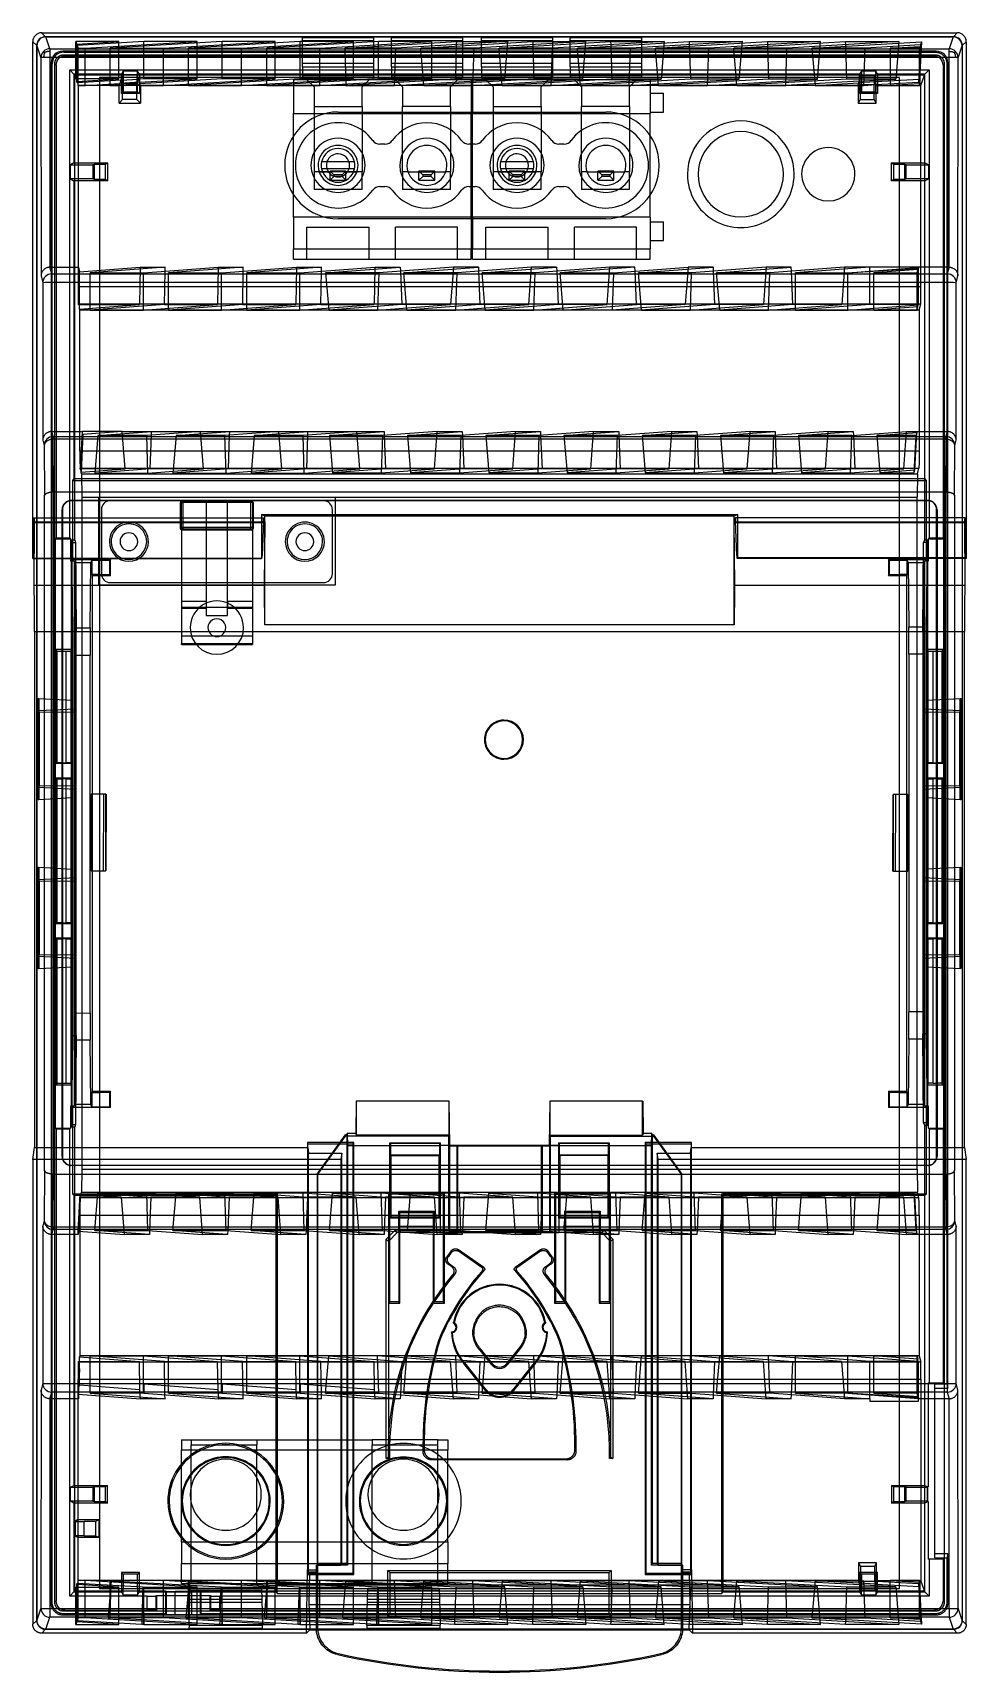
# Model space of a CAD drawing. Header units: millimetres. Extents: x 169.7 to 222.2, y -144 to -51.8.
import ezdxf

# ---------------------------------------------------------------- set-up
doc = ezdxf.new("R2010")
doc.units = ezdxf.units.MM
doc.layers.add('MAIN-1', color=7, linetype='Continuous')
doc.layers.add('MAIN-2', color=7, linetype='Continuous')

msp = doc.modelspace()

# ---------------------------------------------------------------- linework, layer by layer
at = {"layer": 'MAIN-1'}
for p, q in [((169.652, -52.322), (169.872, -52.542)), ((169.652, -81.395), (169.652, -52.322)), ((169.872, -141.118), (169.872, -52.542)), ((169.888, -52.551), (170.112, -53.224)), ((169.888, -52.551), (169.888, -141.11)), ((170.371, -52.042), (170.151, -51.822)), ((170.151, -51.822), (221.667, -51.822)), ((170.371, -52.042), (221.448, -52.042)), ((221.431, -52.05), (170.388, -52.05)), ((170.612, -52.723), (170.388, -52.05)), ((172.079, -52.321), (172.124, -52.456)), ((174.493, -52.321), (172.079, -52.321)), ((172.124, -52.456), (174.493, -52.321)), ((175.901, -52.321), (172.151, -52.535)), ((172.151, -52.535), (172.199, -52.68)), ((172.603, -52.68), (178.893, -52.321)), ((180.301, -52.321), (174.011, -52.68)), ((178.893, -52.321), (175.901, -52.321)), ((175.901, -52.492), (175.901, -52.321)), ((177.003, -52.68), (183.293, -52.321)), ((184.701, -52.321), (178.411, -52.68)), ((183.293, -52.321), (180.301, -52.321)), ((180.301, -52.492), (180.301, -52.321)), ((181.403, -52.68), (187.693, -52.321)), ((189.101, -52.321), (182.811, -52.68)), ((187.693, -52.321), (184.701, -52.321)), ((184.701, -52.492), (184.701, -52.321)), ((184.824, -52.282), (184.824, -52.095)), ((184.824, -52.095), (188.824, -52.095)), ((188.824, -52.282), (184.824, -52.282)), ((185.803, -52.68), (192.093, -52.321)), ((187.211, -52.68), (193.501, -52.321)), ((188.824, -52.095), (188.824, -52.282)), ((192.093, -52.321), (189.101, -52.321)), ((189.101, -52.492), (189.101, -52.321)), ((189.824, -52.282), (189.824, -52.095)), ((189.824, -52.095), (193.824, -52.095)), ((193.824, -52.282), (189.824, -52.282)), ((196.372, -52.321), (190.082, -52.68)), ((191.489, -52.68), (197.78, -52.321)), ((193.497, -52.485), (193.501, -52.321)), ((193.501, -52.321), (196.372, -52.321)), ((193.824, -52.095), (193.824, -52.282)), ((200.772, -52.321), (194.482, -52.68)), ((194.894, -52.282), (194.894, -52.095)), ((194.894, -52.095), (198.894, -52.095)), ((198.894, -52.282), (194.894, -52.282)), ((195.889, -52.68), (202.18, -52.321)), ((197.78, -52.321), (200.772, -52.321)), ((197.78, -52.321), (197.785, -52.491)), ((205.172, -52.321), (198.882, -52.68)), ((198.894, -52.095), (198.894, -52.282)), ((199.894, -52.282), (199.894, -52.095)), ((199.894, -52.095), (203.894, -52.095)), ((203.894, -52.282), (199.894, -52.282)), ((200.289, -52.68), (206.58, -52.321)), ((202.18, -52.321), (205.172, -52.321)), ((202.185, -52.491), (202.18, -52.321)), ((209.572, -52.321), (203.282, -52.68)), ((203.894, -52.095), (203.894, -52.282)), ((204.689, -52.68), (210.98, -52.321)), ((206.58, -52.321), (209.572, -52.321)), ((206.58, -52.321), (206.585, -52.491)), ((213.972, -52.321), (207.682, -52.68)), ((209.089, -52.68), (215.38, -52.321)), ((210.98, -52.321), (213.972, -52.321)), ((210.98, -52.321), (210.985, -52.491)), ((218.372, -52.321), (212.082, -52.68)), ((213.489, -52.68), (219.647, -52.328)), ((215.38, -52.321), (218.372, -52.321)), ((215.385, -52.491), (215.38, -52.321)), ((219.589, -52.503), (216.482, -52.68)), ((219.647, -52.328), (219.589, -52.503)), ((221.431, -52.05), (221.206, -52.723)), ((221.667, -51.822), (221.448, -52.042)), ((221.706, -53.223), (221.931, -52.55)), ((221.931, -52.55), (221.931, -141.109)), ((221.947, -52.542), (222.167, -52.322)), ((221.947, -52.542), (221.947, -141.118)), ((222.167, -52.322), (222.167, -81.396)), ((170.112, -53.223), (170.116, -65.49)), ((170.26, -52.87), (170.259, -52.87)), ((170.262, -52.872), (170.26, -52.87)), ((170.262, -53.178), (170.261, -53.211)), ((170.265, -52.875), (170.262, -52.872)), ((170.264, -53.149), (170.262, -53.178)), ((170.267, -53.122), (170.264, -53.149)), ((170.269, -52.878), (170.265, -52.875)), ((170.271, -53.097), (170.267, -53.122)), ((170.275, -52.883), (170.269, -52.878)), ((170.276, -53.073), (170.271, -53.097)), ((170.281, -52.889), (170.275, -52.883)), ((170.282, -53.05), (170.276, -53.073)), ((170.288, -52.895), (170.281, -52.889)), ((170.289, -53.026), (170.282, -53.05)), ((170.297, -52.903), (170.288, -52.895)), ((170.297, -53.002), (170.289, -53.026)), ((170.306, -52.912), (170.297, -52.903)), ((170.306, -52.979), (170.297, -53.002)), ((170.316, -52.922), (170.306, -52.912)), ((170.317, -52.955), (170.306, -52.979)), ((170.327, -52.932), (170.316, -52.922)), ((170.328, -52.933), (170.317, -52.955)), ((170.353, -52.92), (170.327, -52.932)), ((170.38, -52.909), (170.353, -52.92)), ((170.407, -52.9), (170.38, -52.909)), ((170.433, -52.891), (170.407, -52.9)), ((170.46, -52.884), (170.433, -52.891)), ((170.487, -52.878), (170.46, -52.884)), ((170.515, -52.874), (170.487, -52.878)), ((170.544, -52.871), (170.515, -52.874)), ((170.576, -52.869), (170.544, -52.871)), ((170.612, -52.868), (170.576, -52.869)), ((170.612, -52.723), (221.206, -52.723)), ((170.612, -52.723), (170.612, -52.868)), ((170.612, -52.868), (170.612, -53.206)), ((221.206, -53.206), (170.612, -53.206)), ((170.613, -53.206), (170.617, -65.007)), ((172.199, -52.68), (172.603, -52.68)), ((174.011, -52.68), (177.003, -52.68)), ((178.411, -52.68), (181.403, -52.68)), ((182.811, -52.68), (185.803, -52.68)), ((190.082, -52.68), (187.211, -52.68)), ((194.482, -52.68), (191.489, -52.68)), ((198.882, -52.68), (195.889, -52.68)), ((203.282, -52.68), (200.289, -52.68)), ((207.682, -52.68), (204.689, -52.68)), ((212.082, -52.68), (209.089, -52.68)), ((216.482, -52.68), (213.489, -52.68)), ((217.889, -52.68), (219.562, -52.585)), ((219.53, -52.68), (217.889, -52.68)), ((219.562, -52.585), (219.53, -52.68)), ((221.202, -65.007), (221.206, -53.206)), ((221.206, -52.868), (221.206, -52.723)), ((221.206, -53.206), (221.206, -52.868)), ((221.206, -52.868), (221.243, -52.869)), ((221.243, -52.869), (221.275, -52.871)), ((221.275, -52.871), (221.304, -52.874)), ((221.304, -52.874), (221.332, -52.878)), ((221.332, -52.878), (221.359, -52.884)), ((221.359, -52.884), (221.386, -52.891)), ((221.386, -52.891), (221.412, -52.9)), ((221.412, -52.9), (221.439, -52.909)), ((221.439, -52.909), (221.466, -52.92)), ((221.466, -52.92), (221.491, -52.932)), ((221.491, -52.932), (221.504, -52.921)), ((221.492, -52.932), (221.503, -52.955)), ((221.503, -52.955), (221.513, -52.979)), ((221.504, -52.921), (221.515, -52.91)), ((221.513, -52.979), (221.522, -53.002)), ((221.515, -52.91), (221.525, -52.901)), ((221.522, -53.002), (221.531, -53.026)), ((221.525, -52.901), (221.534, -52.893)), ((221.531, -53.026), (221.538, -53.05)), ((221.534, -52.893), (221.541, -52.886)), ((221.538, -53.05), (221.544, -53.073)), ((221.541, -52.886), (221.548, -52.88)), ((221.544, -53.073), (221.549, -53.097)), ((221.548, -52.88), (221.552, -52.876)), ((221.549, -53.097), (221.553, -53.122)), ((221.552, -52.876), (221.556, -52.872)), ((221.553, -53.122), (221.556, -53.149)), ((221.556, -52.872), (221.559, -52.871)), ((221.556, -53.149), (221.558, -53.178)), ((221.558, -53.178), (221.559, -53.211)), ((221.559, -52.871), (221.56, -52.87)), ((221.703, -65.49), (221.706, -53.223)), ((189.467, -58.09), (189.182, -58.09)), ((194.537, -58.09), (194.182, -58.09)), ((194.324, -60.469), (194.324, -58.09)), ((194.394, -60.469), (194.394, -58.09)), ((199.537, -58.09), (199.252, -58.09)), ((185.76, -59.643), (185.947, -59.643)), ((187.753, -59.079), (185.896, -59.079)), ((187.753, -59.479), (185.896, -59.479)), ((187.702, -59.643), (187.889, -59.643)), ((190.76, -59.643), (192.889, -59.643)), ((195.83, -59.643), (196.017, -59.643)), ((197.823, -59.079), (195.966, -59.079)), ((197.823, -59.479), (195.966, -59.479)), ((197.772, -59.643), (197.959, -59.643)), ((200.83, -59.643), (202.959, -59.643)), ((189.182, -60.469), (189.467, -60.469)), ((194.182, -60.469), (194.537, -60.469)), ((199.252, -60.469), (199.537, -60.469)), ((170.118, -65.455), (170.116, -65.49)), ((170.122, -65.421), (170.118, -65.455)), ((170.128, -65.389), (170.122, -65.421)), ((170.137, -65.358), (170.128, -65.389)), ((170.146, -65.329), (170.137, -65.358)), ((170.157, -65.302), (170.146, -65.329)), ((170.169, -65.276), (170.157, -65.302)), ((170.183, -65.252), (170.169, -65.276)), ((170.197, -65.229), (170.183, -65.252)), ((170.213, -65.207), (170.197, -65.229)), ((170.23, -65.186), (170.213, -65.207)), ((170.249, -65.165), (170.23, -65.186)), ((170.269, -65.145), (170.249, -65.165)), ((170.29, -65.126), (170.269, -65.145)), ((170.313, -65.108), (170.29, -65.126)), ((170.338, -65.091), (170.313, -65.108)), ((170.363, -65.076), (170.338, -65.091)), ((170.39, -65.061), (170.363, -65.076)), ((170.418, -65.048), (170.39, -65.061)), ((170.446, -65.037), (170.418, -65.048)), ((170.474, -65.028), (170.446, -65.037)), ((170.503, -65.02), (170.474, -65.028)), ((170.531, -65.015), (170.503, -65.02)), ((170.559, -65.01), (170.531, -65.015)), ((170.588, -65.008), (170.559, -65.01)), ((170.616, -65.007), (170.588, -65.008)), ((170.616, -65.007), (172.221, -65.007)), ((170.715, -65.384), (170.617, -65.007)), ((170.715, -65.384), (221.104, -65.384)), ((170.715, -65.384), (170.715, -65.867)), ((172.221, -65.007), (172.286, -65.266)), ((172.286, -65.266), (175.687, -65.007)), ((177.095, -65.007), (172.886, -65.328)), ((172.886, -65.328), (175.878, -65.328)), ((175.687, -65.007), (177.095, -65.007)), ((175.878, -65.328), (180.087, -65.007)), ((177.091, -65.235), (177.095, -65.007)), ((181.495, -65.007), (177.286, -65.328)), ((177.286, -65.328), (180.278, -65.328)), ((180.087, -65.007), (181.495, -65.007)), ((180.278, -65.328), (184.487, -65.007)), ((181.491, -65.235), (181.495, -65.007)), ((185.895, -65.007), (181.686, -65.328)), ((181.686, -65.328), (184.678, -65.328)), ((184.487, -65.007), (185.895, -65.007)), ((184.678, -65.328), (188.887, -65.007)), ((185.891, -65.235), (185.895, -65.007)), ((186.127, -65.327), (190.324, -65.007)), ((189.119, -65.327), (186.127, -65.327)), ((188.887, -65.007), (190.324, -65.007)), ((193.316, -65.007), (189.119, -65.327)), ((190.324, -65.007), (190.333, -65.234)), ((190.527, -65.327), (194.724, -65.007)), ((193.519, -65.327), (190.527, -65.327)), ((194.724, -65.007), (193.316, -65.007)), ((197.716, -65.007), (193.519, -65.327)), ((194.724, -65.007), (194.733, -65.234)), ((194.927, -65.327), (199.124, -65.007)), ((197.919, -65.327), (194.927, -65.327)), ((199.124, -65.007), (197.716, -65.007)), ((202.116, -65.007), (197.919, -65.327)), ((199.124, -65.007), (199.133, -65.234)), ((203.524, -65.007), (199.327, -65.327)), ((199.327, -65.327), (202.319, -65.327)), ((203.524, -65.007), (202.116, -65.007)), ((202.319, -65.327), (206.516, -65.007)), ((203.533, -65.234), (203.524, -65.007)), ((203.727, -65.327), (207.924, -65.007)), ((206.719, -65.327), (203.727, -65.327)), ((207.924, -65.007), (206.516, -65.007)), ((210.916, -65.007), (206.719, -65.327)), ((207.924, -65.007), (207.933, -65.234)), ((208.127, -65.327), (212.324, -65.007)), ((211.119, -65.327), (208.127, -65.327)), ((212.324, -65.007), (210.916, -65.007)), ((215.316, -65.007), (211.119, -65.327)), ((212.333, -65.234), (212.324, -65.007)), ((216.753, -65.007), (212.568, -65.326)), ((212.568, -65.326), (215.502, -65.326)), ((216.753, -65.007), (215.316, -65.007)), ((215.502, -65.326), (219.478, -65.023)), ((219.482, -65.007), (216.753, -65.007)), ((216.753, -65.23), (216.753, -65.007)), ((219.449, -65.137), (216.968, -65.326)), ((216.968, -65.326), (219.402, -65.326)), ((219.402, -65.326), (219.449, -65.137)), ((219.478, -65.023), (219.482, -65.007)), ((221.203, -65.007), (219.482, -65.007)), ((221.202, -65.007), (221.104, -65.384)), ((221.104, -65.867), (221.104, -65.384)), ((221.203, -65.007), (221.23, -65.008)), ((221.23, -65.008), (221.257, -65.01)), ((221.257, -65.01), (221.285, -65.014)), ((221.285, -65.014), (221.312, -65.019)), ((221.312, -65.019), (221.339, -65.026)), ((221.339, -65.026), (221.367, -65.035)), ((221.367, -65.035), (221.394, -65.045)), ((221.394, -65.045), (221.421, -65.057)), ((221.421, -65.057), (221.447, -65.071)), ((221.447, -65.071), (221.472, -65.085)), ((221.472, -65.085), (221.496, -65.101)), ((221.496, -65.101), (221.518, -65.118)), ((221.518, -65.118), (221.54, -65.136)), ((221.54, -65.136), (221.56, -65.155)), ((221.56, -65.155), (221.578, -65.174)), ((221.578, -65.174), (221.596, -65.195)), ((221.596, -65.195), (221.612, -65.215)), ((221.612, -65.215), (221.627, -65.237)), ((221.627, -65.237), (221.64, -65.259)), ((221.64, -65.259), (221.653, -65.283)), ((221.653, -65.283), (221.664, -65.308)), ((221.664, -65.308), (221.675, -65.334)), ((221.675, -65.334), (221.684, -65.363)), ((221.684, -65.363), (221.691, -65.392)), ((221.691, -65.392), (221.697, -65.424)), ((221.697, -65.424), (221.701, -65.456)), ((221.701, -65.456), (221.703, -65.49)), ((170.116, -65.49), (170.215, -65.884)), ((170.215, -65.884), (170.217, -74.73)), ((170.715, -65.867), (170.718, -74.246)), ((221.104, -65.867), (170.716, -65.867)), ((221.101, -74.246), (221.104, -65.867)), ((221.602, -74.73), (221.604, -65.884)), ((221.604, -65.884), (221.703, -65.49)), ((170.223, -74.661), (170.219, -74.694)), ((170.229, -74.628), (170.223, -74.661)), ((170.238, -74.597), (170.229, -74.628)), ((170.247, -74.568), (170.238, -74.597)), ((170.258, -74.541), (170.247, -74.568)), ((170.27, -74.516), (170.258, -74.541)), ((170.284, -74.492), (170.27, -74.516)), ((170.298, -74.469), (170.284, -74.492)), ((170.314, -74.447), (170.298, -74.469)), ((170.331, -74.426), (170.314, -74.447)), ((170.35, -74.405), (170.331, -74.426)), ((170.37, -74.385), (170.35, -74.405)), ((170.391, -74.366), (170.37, -74.385)), ((170.414, -74.348), (170.391, -74.366)), ((170.438, -74.331), (170.414, -74.348)), ((170.464, -74.315), (170.438, -74.331)), ((170.491, -74.301), (170.464, -74.315)), ((170.518, -74.288), (170.491, -74.301)), ((170.547, -74.277), (170.518, -74.288)), ((170.575, -74.267), (170.547, -74.277)), ((170.604, -74.26), (170.575, -74.267)), ((170.632, -74.254), (170.604, -74.26)), ((170.661, -74.25), (170.632, -74.254)), ((170.689, -74.247), (170.661, -74.25)), ((170.717, -74.246), (170.689, -74.247)), ((170.718, -74.246), (170.717, -74.246)), ((170.717, -74.246), (170.717, -74.246)), ((170.717, -74.246), (170.717, -74.246)), ((170.717, -74.246), (170.717, -74.246)), ((170.717, -74.246), (170.717, -74.246)), ((170.717, -74.246), (170.717, -74.246)), ((170.717, -74.246), (170.717, -74.246)), ((170.717, -74.246), (170.717, -74.246)), ((170.717, -74.246), (170.717, -74.246)), ((170.717, -74.246), (170.717, -74.246)), ((170.717, -74.246), (170.717, -74.246)), ((170.717, -74.246), (170.717, -74.246)), ((170.717, -74.246), (170.717, -74.246)), ((170.717, -74.246), (170.717, -74.246)), ((170.717, -74.246), (170.717, -74.246)), ((170.717, -74.246), (170.717, -74.246)), ((170.717, -74.246), (170.717, -74.246)), ((170.717, -74.246), (170.717, -74.246)), ((170.717, -74.246), (170.717, -74.246)), ((170.717, -74.246), (170.717, -74.246)), ((170.717, -74.246), (170.717, -74.246)), ((170.717, -74.246), (170.717, -74.246)), ((170.717, -74.246), (170.717, -74.246)), ((170.717, -74.246), (170.717, -74.246)), ((170.717, -74.246), (170.717, -74.246)), ((170.718, -74.246), (170.718, -74.246)), ((170.718, -74.246), (170.718, -74.246)), ((170.718, -74.246), (170.718, -74.246)), ((170.718, -74.246), (170.718, -74.246)), ((170.718, -74.246), (170.718, -74.246)), ((170.718, -74.246), (170.718, -74.246)), ((170.718, -74.246), (170.718, -74.246)), ((170.718, -74.246), (170.718, -74.246)), ((170.718, -74.246), (170.718, -74.246)), ((170.718, -74.246), (170.718, -74.246)), ((170.718, -74.246), (170.718, -74.246)), ((170.718, -74.246), (170.718, -74.246)), ((170.718, -74.246), (170.718, -74.246)), ((170.718, -74.246), (170.718, -74.246)), ((170.718, -74.246), (170.718, -74.246)), ((170.718, -74.246), (170.718, -74.246)), ((170.718, -74.246), (170.718, -74.246)), ((170.718, -74.246), (170.718, -74.246)), ((170.718, -74.246), (170.718, -74.246)), ((170.718, -74.246), (170.718, -74.246)), ((170.718, -74.246), (170.718, -74.246)), ((170.718, -74.246), (170.718, -74.246)), ((170.718, -74.246), (170.718, -74.246)), ((170.718, -74.246), (170.718, -74.246)), ((170.718, -74.246), (170.718, -74.246)), ((170.718, -74.246), (172.432, -74.246)), ((170.793, -74.533), (170.718, -74.246)), ((170.793, -74.533), (221.026, -74.533)), ((170.793, -74.533), (170.793, -74.685)), ((221.026, -74.685), (170.793, -74.685)), ((170.818, -77.644), (170.793, -74.685)), ((172.474, -74.415), (172.432, -74.246)), ((174.685, -74.246), (172.432, -74.246)), ((174.685, -74.246), (172.474, -74.415)), ((173.309, -74.477), (176.335, -74.246)), ((176.059, -74.477), (173.309, -74.477)), ((174.685, -74.246), (176.335, -74.246)), ((179.085, -74.246), (176.059, -74.477)), ((176.328, -74.456), (176.335, -74.246)), ((176.335, -74.246), (179.085, -74.246)), ((177.709, -74.477), (180.735, -74.246)), ((180.459, -74.477), (177.709, -74.477)), ((179.085, -74.246), (180.735, -74.246)), ((183.485, -74.246), (180.459, -74.477)), ((180.728, -74.456), (180.735, -74.246)), ((180.735, -74.246), (183.485, -74.246)), ((182.109, -74.477), (185.135, -74.246)), ((184.859, -74.477), (182.109, -74.477)), ((183.485, -74.246), (185.135, -74.246)), ((187.885, -74.246), (184.859, -74.477)), ((185.128, -74.456), (185.135, -74.246)), ((185.135, -74.246), (187.885, -74.246)), ((186.337, -74.481), (189.414, -74.246)), ((189.329, -74.481), (186.337, -74.481)), ((187.885, -74.246), (189.414, -74.246)), ((192.406, -74.246), (189.329, -74.481)), ((189.414, -74.246), (189.423, -74.473)), ((190.737, -74.481), (193.814, -74.246)), ((193.729, -74.481), (190.737, -74.481)), ((192.406, -74.246), (193.814, -74.246)), ((196.806, -74.246), (193.729, -74.481)), ((193.814, -74.246), (193.823, -74.473)), ((195.137, -74.481), (198.214, -74.246)), ((198.129, -74.481), (195.137, -74.481)), ((196.806, -74.246), (198.214, -74.246)), ((201.206, -74.246), (198.129, -74.481)), ((198.214, -74.246), (198.223, -74.473)), ((199.537, -74.481), (202.614, -74.246)), ((202.529, -74.481), (199.537, -74.481)), ((201.206, -74.246), (202.614, -74.246)), ((205.606, -74.246), (202.529, -74.481)), ((202.614, -74.246), (202.623, -74.473)), ((203.937, -74.481), (207.014, -74.246)), ((206.929, -74.481), (203.937, -74.481)), ((205.606, -74.246), (207.014, -74.246)), ((210.006, -74.246), (206.929, -74.481)), ((207.014, -74.246), (207.023, -74.473)), ((208.337, -74.481), (211.414, -74.246)), ((211.329, -74.481), (208.337, -74.481)), ((210.006, -74.246), (211.414, -74.246)), ((214.406, -74.246), (211.329, -74.481)), ((211.414, -74.246), (211.423, -74.473)), ((212.737, -74.481), (215.814, -74.246)), ((215.729, -74.481), (212.737, -74.481)), ((214.406, -74.246), (215.814, -74.246)), ((215.729, -74.481), (218.806, -74.246)), ((215.814, -74.246), (215.823, -74.473)), ((217.137, -74.481), (219.391, -74.309)), ((219.348, -74.481), (217.137, -74.481)), ((218.806, -74.246), (221.102, -74.246)), ((219.391, -74.309), (219.348, -74.481)), ((221.026, -74.685), (221.001, -77.644)), ((221.101, -74.246), (221.026, -74.533)), ((221.026, -74.685), (221.026, -74.533)), ((221.128, -74.247), (221.102, -74.246)), ((221.154, -74.249), (221.128, -74.247)), ((221.181, -74.253), (221.154, -74.249)), ((221.209, -74.258), (221.181, -74.253)), ((221.236, -74.265), (221.209, -74.258)), ((221.265, -74.274), (221.236, -74.265)), ((221.293, -74.285), (221.265, -74.274)), ((221.321, -74.297), (221.293, -74.285)), ((221.348, -74.311), (221.321, -74.297)), ((221.374, -74.327), (221.348, -74.311)), ((221.4, -74.344), (221.374, -74.327)), ((221.423, -74.362), (221.4, -74.344)), ((221.445, -74.382), (221.423, -74.362)), ((221.466, -74.402), (221.445, -74.382)), ((221.486, -74.423), (221.466, -74.402)), ((221.503, -74.445), (221.486, -74.423)), ((221.52, -74.467), (221.503, -74.445)), ((221.535, -74.491), (221.52, -74.467)), ((221.548, -74.515), (221.535, -74.491)), ((221.561, -74.541), (221.548, -74.515)), ((221.572, -74.569), (221.561, -74.541)), ((221.581, -74.598), (221.572, -74.569)), ((221.59, -74.629), (221.581, -74.598)), ((221.596, -74.661), (221.59, -74.629)), ((221.6, -74.695), (221.596, -74.661)), ((170.219, -74.694), (170.217, -74.73)), ((170.217, -74.73), (170.293, -75.032)), ((170.293, -75.032), (170.317, -77.846)), ((221.502, -77.846), (221.526, -75.032)), ((221.526, -75.032), (221.602, -74.73)), ((221.602, -74.73), (221.6, -74.695)), ((170.317, -77.846), (170.318, -77.832)), ((170.317, -115.814), (170.317, -77.846)), ((170.318, -77.832), (170.322, -77.818)), ((170.322, -77.818), (170.328, -77.804)), ((170.328, -77.804), (170.337, -77.791)), ((170.337, -77.791), (170.348, -77.777)), ((170.348, -77.777), (170.361, -77.764)), ((170.361, -77.764), (170.377, -77.752)), ((170.377, -77.752), (170.395, -77.74)), ((170.395, -77.74), (170.414, -77.728)), ((170.414, -77.728), (170.436, -77.717)), ((170.436, -77.717), (170.459, -77.706)), ((170.459, -77.706), (170.484, -77.697)), ((170.484, -77.697), (170.51, -77.688)), ((170.51, -77.688), (170.538, -77.68)), ((170.538, -77.68), (170.567, -77.672)), ((170.567, -77.672), (170.597, -77.666)), ((170.597, -77.666), (170.627, -77.66)), ((170.627, -77.66), (170.659, -77.655)), ((170.659, -77.655), (170.69, -77.651)), ((170.69, -77.651), (170.722, -77.648)), ((170.722, -77.648), (170.754, -77.646)), ((170.754, -77.646), (170.786, -77.645)), ((170.786, -77.645), (170.818, -77.644)), ((170.817, -77.644), (170.817, -116.016)), ((170.818, -77.644), (221.001, -77.644)), ((220.002, -78.122), (171.818, -78.122)), ((171.818, -78.122), (171.818, -78.144)), ((178.059, -78.144), (171.818, -78.144)), ((177.959, -79.694), (177.959, -78.244)), ((178.009, -78.244), (178.109, -78.244)), ((178.009, -79.644), (178.009, -78.244)), ((178.059, -78.144), (181.959, -78.144)), ((178.109, -78.144), (178.109, -78.244)), ((178.109, -79.644), (178.109, -78.244)), ((181.909, -78.244), (178.109, -78.244)), ((181.909, -78.144), (181.909, -78.244)), ((181.909, -78.244), (181.909, -79.644)), ((182.009, -78.244), (181.909, -78.244)), ((220.002, -78.144), (181.959, -78.144)), ((182.009, -78.244), (182.009, -79.644)), ((182.059, -78.244), (182.059, -79.694)), ((220.002, -78.144), (220.002, -78.122)), ((221.001, -116.016), (221.001, -77.644)), ((221.001, -77.644), (221.023, -77.645)), ((221.023, -77.645), (221.045, -77.645)), ((221.045, -77.645), (221.067, -77.646)), ((221.067, -77.646), (221.088, -77.648)), ((221.088, -77.648), (221.11, -77.649)), ((221.11, -77.649), (221.131, -77.652)), ((221.131, -77.652), (221.152, -77.654)), ((221.152, -77.654), (221.173, -77.657)), ((221.173, -77.657), (221.193, -77.66)), ((221.193, -77.66), (221.213, -77.664)), ((221.213, -77.664), (221.232, -77.668)), ((221.232, -77.668), (221.252, -77.672)), ((221.252, -77.672), (221.27, -77.677)), ((221.27, -77.677), (221.288, -77.682)), ((221.288, -77.682), (221.306, -77.687)), ((221.306, -77.687), (221.323, -77.693)), ((221.323, -77.693), (221.34, -77.698)), ((221.34, -77.698), (221.355, -77.705)), ((221.355, -77.705), (221.371, -77.711)), ((221.371, -77.711), (221.385, -77.718)), ((221.385, -77.718), (221.399, -77.725)), ((221.399, -77.725), (221.412, -77.732)), ((221.412, -77.732), (221.425, -77.74)), ((221.425, -77.74), (221.436, -77.748)), ((221.436, -77.748), (221.447, -77.756)), ((221.447, -77.756), (221.457, -77.764)), ((221.457, -77.764), (221.466, -77.772)), ((221.466, -77.772), (221.474, -77.781)), ((221.474, -77.781), (221.481, -77.79)), ((221.481, -77.79), (221.487, -77.799)), ((221.487, -77.799), (221.492, -77.808)), ((221.492, -77.808), (221.497, -77.818)), ((221.497, -77.818), (221.5, -77.827)), ((221.5, -77.827), (221.501, -77.837)), ((221.501, -77.837), (221.502, -77.846)), ((221.502, -77.846), (221.502, -115.814)), ((169.712, -79.138), (169.712, -79.098)), ((169.712, -79.098), (169.718, -79.132)), ((169.712, -79.178), (169.712, -79.138)), ((169.712, -79.218), (169.712, -79.178)), ((169.712, -79.259), (169.712, -79.218)), ((169.712, -79.299), (169.712, -79.259)), ((169.712, -79.34), (169.712, -79.299)), ((169.718, -79.132), (169.723, -79.166)), ((169.723, -79.166), (169.729, -79.199)), ((169.729, -79.199), (169.734, -79.233)), ((169.734, -79.233), (169.739, -79.266)), ((169.739, -79.266), (169.745, -79.3)), ((171.296, -115.016), (171.296, -78.644)), ((171.318, -78.644), (171.296, -78.644)), ((171.318, -78.644), (171.318, -115.016)), ((220.502, -115.016), (220.502, -78.644)), ((220.524, -78.644), (220.502, -78.644)), ((220.524, -78.644), (220.524, -115.016)), ((222.074, -79.3), (222.08, -79.266)), ((222.08, -79.266), (222.085, -79.233)), ((222.085, -79.233), (222.09, -79.199)), ((222.09, -79.199), (222.096, -79.166)), ((222.096, -79.166), (222.101, -79.132)), ((222.101, -79.132), (222.107, -79.098)), ((222.107, -79.098), (222.107, -79.138)), ((222.107, -79.138), (222.107, -79.178)), ((222.107, -79.178), (222.107, -79.218)), ((222.107, -79.218), (222.107, -79.259)), ((222.107, -79.259), (222.107, -79.299)), ((169.694, -80.231), (169.7, -79.948)), ((169.7, -79.948), (169.706, -79.664)), ((169.706, -79.664), (169.712, -79.381)), ((169.712, -79.381), (169.712, -79.34)), ((169.75, -79.381), (169.712, -79.381)), ((169.735, -82.911), (169.75, -79.334)), ((169.745, -79.3), (169.75, -79.334)), ((178.009, -79.644), (178.109, -79.644)), ((181.959, -79.794), (178.059, -79.794)), ((178.109, -79.744), (178.109, -79.644)), ((181.909, -79.644), (178.109, -79.644)), ((181.909, -79.744), (178.109, -79.744)), ((181.909, -79.744), (181.909, -79.644)), ((182.009, -79.644), (181.909, -79.644)), ((222.069, -79.334), (222.074, -79.3)), ((222.069, -79.334), (222.084, -82.911)), ((222.107, -79.381), (222.069, -79.381)), ((222.107, -79.299), (222.107, -79.34)), ((222.107, -79.34), (222.107, -79.381)), ((222.107, -79.382), (222.113, -79.666)), ((222.113, -79.666), (222.119, -79.951)), ((222.119, -79.951), (222.125, -80.234)), ((169.67, -81.363), (169.676, -81.08)), ((169.676, -81.08), (169.682, -80.797)), ((169.682, -80.797), (169.688, -80.514)), ((169.688, -80.514), (169.694, -80.231)), ((222.125, -80.234), (222.131, -80.517)), ((222.131, -80.517), (222.137, -80.799)), ((222.137, -80.799), (222.143, -81.08)), ((222.143, -81.08), (222.149, -81.36)), ((169.659, -81.395), (169.652, -81.395)), ((169.661, -81.389), (169.659, -81.396)), ((169.659, -81.396), (169.742, -81.396)), ((169.662, -81.385), (169.661, -81.389)), ((169.664, -81.381), (169.662, -81.385)), ((169.666, -81.378), (169.664, -81.381)), ((169.667, -81.375), (169.666, -81.378)), ((169.669, -81.371), (169.667, -81.375)), ((169.67, -81.361), (169.669, -81.371)), ((169.67, -81.366), (169.742, -81.366)), ((222.149, -81.36), (222.077, -81.36)), ((222.159, -81.396), (222.077, -81.396)), ((222.159, -81.396), (222.149, -81.36)), ((222.167, -81.396), (222.159, -81.396)), ((169.738, -83.28), (169.735, -82.911)), ((222.084, -82.911), (222.081, -83.28)), ((169.741, -83.648), (169.738, -83.28)), ((169.743, -84.016), (169.741, -83.648)), ((222.078, -83.648), (222.076, -84.016)), ((222.081, -83.28), (222.078, -83.648)), ((169.746, -84.384), (169.743, -84.016)), ((169.748, -84.753), (169.746, -84.384)), ((169.751, -85.121), (169.748, -84.753)), ((222.07, -84.753), (222.068, -85.121)), ((222.073, -84.385), (222.07, -84.753)), ((222.076, -84.016), (222.073, -84.385)), ((169.754, -85.489), (169.751, -85.121)), ((169.754, -85.489), (169.754, -114.516)), ((222.068, -85.121), (222.065, -85.489)), ((222.065, -114.516), (222.065, -85.491)), ((169.949, -89.258), (169.989, -89.26)), ((169.949, -94.961), (169.949, -89.258)), ((169.989, -89.26), (169.989, -94.959)), ((221.83, -89.262), (221.87, -89.26)), ((221.83, -94.957), (221.83, -89.262)), ((221.87, -89.26), (221.87, -94.958)), ((169.989, -89.966), (169.968, -89.967)), ((169.968, -89.967), (169.968, -94.252)), ((169.968, -89.967), (169.989, -90.009)), ((221.851, -89.967), (221.83, -89.966)), ((221.83, -90.009), (221.851, -89.967)), ((221.851, -89.967), (221.851, -94.252)), ((169.989, -94.959), (169.949, -94.961)), ((169.989, -94.209), (169.968, -94.252)), ((169.968, -94.252), (169.989, -94.253)), ((221.851, -94.252), (221.83, -94.209)), ((221.83, -94.253), (221.851, -94.252)), ((221.87, -94.959), (221.83, -94.957)), ((169.949, -104.461), (169.949, -98.758)), ((169.949, -98.758), (169.989, -98.76)), ((169.989, -99.466), (169.968, -99.467)), ((169.968, -99.467), (169.968, -103.752)), ((169.968, -99.467), (169.989, -99.509)), ((169.989, -98.76), (169.989, -104.46)), ((221.83, -98.762), (221.87, -98.76)), ((221.83, -104.457), (221.83, -98.761)), ((221.851, -99.467), (221.83, -99.466)), ((221.83, -99.509), (221.851, -99.467)), ((221.851, -99.467), (221.851, -103.752)), ((221.87, -98.76), (221.87, -104.458)), ((169.989, -103.709), (169.968, -103.752)), ((169.968, -103.752), (169.989, -103.753)), ((221.851, -103.752), (221.83, -103.709)), ((221.83, -103.753), (221.851, -103.752)), ((169.989, -104.459), (169.949, -104.461)), ((221.87, -104.459), (221.83, -104.457)), ((169.651, -115.198), (169.651, -141.336)), ((169.652, -115.198), (169.754, -114.516)), ((171.296, -115.016), (171.318, -115.016)), ((220.502, -115.016), (220.524, -115.016)), ((222.065, -114.516), (222.167, -115.198)), ((222.167, -141.338), (222.167, -115.198)), ((170.317, -115.814), (170.293, -118.628)), ((170.317, -115.823), (170.317, -115.814)), ((170.319, -115.833), (170.317, -115.823)), ((170.322, -115.842), (170.319, -115.833)), ((170.326, -115.852), (170.322, -115.842)), ((170.332, -115.861), (170.326, -115.852)), ((170.338, -115.87), (170.332, -115.861)), ((170.345, -115.879), (170.338, -115.87)), ((170.353, -115.888), (170.345, -115.879)), ((170.362, -115.896), (170.353, -115.888)), ((170.372, -115.904), (170.362, -115.896)), ((170.383, -115.912), (170.372, -115.904)), ((170.394, -115.92), (170.383, -115.912)), ((170.407, -115.928), (170.394, -115.92)), ((170.42, -115.935), (170.407, -115.928)), ((170.434, -115.942), (170.42, -115.935)), ((170.448, -115.949), (170.434, -115.942)), ((170.464, -115.956), (170.448, -115.949)), ((170.479, -115.962), (170.464, -115.956)), ((170.496, -115.968), (170.479, -115.962)), ((170.513, -115.973), (170.496, -115.968)), ((170.531, -115.978), (170.513, -115.973)), ((170.549, -115.983), (170.531, -115.978)), ((170.567, -115.988), (170.549, -115.983)), ((170.587, -115.992), (170.567, -115.988)), ((170.606, -115.996), (170.587, -115.992)), ((170.626, -116), (170.606, -115.996)), ((170.646, -116.003), (170.626, -116)), ((170.667, -116.006), (170.646, -116.003)), ((170.688, -116.008), (170.667, -116.006)), ((170.709, -116.011), (170.688, -116.008)), ((170.731, -116.012), (170.709, -116.011)), ((170.752, -116.014), (170.731, -116.012)), ((170.774, -116.015), (170.752, -116.014)), ((170.796, -116.016), (170.774, -116.015)), ((170.793, -118.975), (170.818, -116.016)), ((170.817, -116.016), (170.796, -116.016)), ((170.817, -116.016), (221.001, -116.016)), ((171.818, -115.516), (171.818, -115.538)), ((171.818, -115.516), (220.002, -115.516)), ((220.002, -115.538), (171.818, -115.538)), ((220.002, -115.538), (220.002, -115.516)), ((221.001, -116.016), (221.026, -118.975)), ((221.001, -116.016), (221.023, -116.016)), ((221.023, -116.016), (221.045, -116.015)), ((221.045, -116.015), (221.067, -116.014)), ((221.067, -116.014), (221.088, -116.012)), ((221.088, -116.012), (221.11, -116.011)), ((221.11, -116.011), (221.131, -116.008)), ((221.131, -116.008), (221.152, -116.006)), ((221.152, -116.006), (221.173, -116.003)), ((221.173, -116.003), (221.193, -116)), ((221.193, -116), (221.213, -115.996)), ((221.213, -115.996), (221.233, -115.992)), ((221.233, -115.992), (221.252, -115.988)), ((221.252, -115.988), (221.27, -115.983)), ((221.27, -115.983), (221.288, -115.978)), ((221.288, -115.978), (221.306, -115.973)), ((221.306, -115.973), (221.323, -115.968)), ((221.323, -115.968), (221.34, -115.962)), ((221.34, -115.962), (221.355, -115.956)), ((221.355, -115.956), (221.371, -115.949)), ((221.371, -115.949), (221.385, -115.942)), ((221.385, -115.942), (221.399, -115.935)), ((221.399, -115.935), (221.412, -115.928)), ((221.412, -115.928), (221.425, -115.92)), ((221.425, -115.92), (221.436, -115.912)), ((221.436, -115.912), (221.447, -115.904)), ((221.447, -115.904), (221.457, -115.896)), ((221.457, -115.896), (221.466, -115.888)), ((221.466, -115.888), (221.474, -115.879)), ((221.474, -115.879), (221.481, -115.87)), ((221.481, -115.87), (221.487, -115.861)), ((221.487, -115.861), (221.492, -115.852)), ((221.492, -115.852), (221.497, -115.842)), ((221.497, -115.842), (221.5, -115.833)), ((221.5, -115.833), (221.501, -115.823)), ((221.501, -115.823), (221.502, -115.814)), ((221.526, -118.628), (221.502, -115.814)), ((170.217, -118.931), (170.215, -127.776)), ((170.293, -118.628), (170.217, -118.931)), ((170.219, -118.964), (170.217, -118.931)), ((221.602, -118.931), (221.526, -118.628)), ((221.602, -118.931), (221.6, -118.965)), ((221.604, -127.776), (221.602, -118.931)), ((170.223, -118.997), (170.219, -118.964)), ((170.229, -119.028), (170.223, -118.997)), ((170.236, -119.058), (170.229, -119.028)), ((170.246, -119.087), (170.236, -119.058)), ((170.256, -119.113), (170.246, -119.087)), ((170.267, -119.138), (170.256, -119.113)), ((170.28, -119.162), (170.267, -119.138)), ((170.294, -119.184), (170.28, -119.162)), ((170.308, -119.206), (170.294, -119.184)), ((170.325, -119.227), (170.308, -119.206)), ((170.342, -119.247), (170.325, -119.227)), ((170.361, -119.266), (170.342, -119.247)), ((170.381, -119.285), (170.361, -119.266)), ((170.402, -119.303), (170.381, -119.285)), ((170.425, -119.32), (170.402, -119.303)), ((170.449, -119.336), (170.425, -119.32)), ((170.474, -119.351), (170.449, -119.336)), ((170.5, -119.364), (170.474, -119.351)), ((170.527, -119.376), (170.5, -119.364)), ((170.554, -119.386), (170.527, -119.376)), ((170.581, -119.395), (170.554, -119.386)), ((170.608, -119.402), (170.581, -119.395)), ((170.636, -119.407), (170.608, -119.402)), ((170.663, -119.411), (170.636, -119.407)), ((170.69, -119.413), (170.663, -119.411)), ((170.717, -119.414), (170.69, -119.413)), ((170.718, -119.414), (170.715, -127.793)), ((172.21, -119.414), (170.717, -119.414)), ((170.718, -119.414), (170.793, -119.128)), ((170.793, -118.975), (170.793, -119.128)), ((170.793, -118.975), (221.026, -118.975)), ((221.026, -119.128), (170.793, -119.128)), ((172.21, -119.414), (172.21, -119.216)), ((172.21, -119.216), (174.806, -119.414)), ((172.22, -119.217), (172.21, -119.414)), ((176.214, -119.414), (173.137, -119.18)), ((173.137, -119.18), (176.129, -119.18)), ((176.214, -119.414), (174.806, -119.414)), ((176.129, -119.18), (179.206, -119.414)), ((176.223, -119.187), (176.214, -119.414)), ((180.614, -119.414), (177.537, -119.18)), ((177.537, -119.18), (180.529, -119.18)), ((180.614, -119.414), (179.206, -119.414)), ((180.529, -119.18), (183.606, -119.414)), ((180.623, -119.187), (180.614, -119.414)), ((185.014, -119.414), (181.937, -119.18)), ((181.937, -119.18), (184.929, -119.18)), ((185.014, -119.414), (183.606, -119.414)), ((184.929, -119.18), (188.006, -119.414)), ((185.023, -119.187), (185.014, -119.414)), ((189.414, -119.414), (186.337, -119.18)), ((186.337, -119.18), (189.329, -119.18)), ((189.414, -119.414), (188.006, -119.414)), ((189.329, -119.18), (192.406, -119.414)), ((189.423, -119.187), (189.414, -119.414)), ((193.814, -119.414), (190.737, -119.18)), ((190.737, -119.18), (193.729, -119.18)), ((193.814, -119.414), (192.406, -119.414)), ((193.729, -119.18), (196.806, -119.414)), ((193.823, -119.187), (193.814, -119.414)), ((198.214, -119.414), (195.137, -119.18)), ((195.137, -119.18), (198.129, -119.18)), ((198.214, -119.414), (196.806, -119.414)), ((198.129, -119.18), (201.206, -119.414)), ((198.223, -119.187), (198.214, -119.414)), ((202.614, -119.414), (199.537, -119.18)), ((199.537, -119.18), (202.529, -119.18)), ((202.614, -119.414), (201.206, -119.414)), ((202.529, -119.18), (205.606, -119.414)), ((202.623, -119.187), (202.614, -119.414)), ((207.014, -119.414), (203.937, -119.18)), ((203.937, -119.18), (206.929, -119.18)), ((207.014, -119.414), (205.606, -119.414)), ((206.929, -119.18), (210.006, -119.414)), ((207.023, -119.187), (207.014, -119.414)), ((211.414, -119.414), (208.337, -119.18)), ((208.337, -119.18), (211.329, -119.18)), ((211.414, -119.414), (210.006, -119.414)), ((211.329, -119.18), (214.406, -119.414)), ((211.423, -119.187), (211.414, -119.414)), ((215.814, -119.414), (212.737, -119.18)), ((212.737, -119.18), (215.729, -119.18)), ((215.814, -119.414), (214.406, -119.414)), ((215.729, -119.18), (218.806, -119.414)), ((215.823, -119.187), (215.814, -119.414)), ((219.391, -119.351), (217.137, -119.18)), ((217.137, -119.18), (219.348, -119.18)), ((221.101, -119.414), (218.806, -119.414)), ((219.348, -119.18), (219.391, -119.351)), ((221.026, -119.128), (221.026, -118.975)), ((221.026, -119.128), (221.101, -119.414)), ((221.104, -127.793), (221.101, -119.414)), ((221.102, -119.414), (221.101, -119.414)), ((221.101, -119.414), (221.101, -119.414)), ((221.101, -119.414), (221.101, -119.414)), ((221.101, -119.414), (221.101, -119.414)), ((221.128, -119.413), (221.102, -119.414)), ((221.102, -119.414), (221.102, -119.414)), ((221.102, -119.414), (221.102, -119.414)), ((221.154, -119.411), (221.128, -119.413)), ((221.181, -119.407), (221.154, -119.411)), ((221.209, -119.402), (221.181, -119.407)), ((221.236, -119.395), (221.209, -119.402)), ((221.264, -119.386), (221.236, -119.395)), ((221.292, -119.376), (221.264, -119.386)), ((221.32, -119.363), (221.292, -119.376)), ((221.348, -119.349), (221.32, -119.363)), ((221.374, -119.334), (221.348, -119.349)), ((221.399, -119.317), (221.374, -119.334)), ((221.423, -119.298), (221.399, -119.317)), ((221.445, -119.279), (221.423, -119.298)), ((221.466, -119.259), (221.445, -119.279)), ((221.485, -119.237), (221.466, -119.259)), ((221.503, -119.216), (221.485, -119.237)), ((221.52, -119.193), (221.503, -119.216)), ((221.535, -119.17), (221.52, -119.193)), ((221.548, -119.145), (221.535, -119.17)), ((221.561, -119.119), (221.548, -119.145)), ((221.572, -119.091), (221.561, -119.119)), ((221.581, -119.062), (221.572, -119.091)), ((221.59, -119.031), (221.581, -119.062)), ((221.596, -118.999), (221.59, -119.031)), ((221.6, -118.965), (221.596, -118.999)), ((170.215, -127.776), (170.116, -128.17)), ((170.716, -127.793), (221.104, -127.793)), ((221.703, -128.17), (221.604, -127.776)), ((170.116, -128.17), (170.113, -140.437)), ((170.118, -128.205), (170.116, -128.17)), ((170.122, -128.239), (170.118, -128.205)), ((170.128, -128.271), (170.122, -128.239)), ((170.137, -128.302), (170.128, -128.271)), ((170.146, -128.331), (170.137, -128.302)), ((170.157, -128.358), (170.146, -128.331)), ((170.169, -128.384), (170.157, -128.358)), ((170.183, -128.408), (170.169, -128.384)), ((170.197, -128.431), (170.183, -128.408)), ((170.213, -128.453), (170.197, -128.431)), ((170.231, -128.474), (170.213, -128.453)), ((170.249, -128.495), (170.231, -128.474)), ((170.269, -128.515), (170.249, -128.495)), ((170.291, -128.534), (170.269, -128.515)), ((170.314, -128.552), (170.291, -128.534)), ((170.338, -128.569), (170.314, -128.552)), ((170.364, -128.585), (170.338, -128.569)), ((170.391, -128.599), (170.364, -128.585)), ((170.418, -128.612), (170.391, -128.599)), ((170.446, -128.623), (170.418, -128.612)), ((170.475, -128.632), (170.446, -128.623)), ((170.503, -128.64), (170.475, -128.632)), ((170.531, -128.645), (170.503, -128.64)), ((170.56, -128.65), (170.531, -128.645)), ((170.588, -128.652), (170.56, -128.65)), ((170.616, -128.653), (170.588, -128.652)), ((170.617, -128.653), (170.613, -140.454)), ((170.617, -128.653), (170.616, -128.653)), ((170.616, -128.653), (170.616, -128.653)), ((170.616, -128.653), (170.616, -128.653)), ((170.616, -128.653), (170.616, -128.653)), ((170.616, -128.653), (170.616, -128.653)), ((170.616, -128.653), (170.616, -128.653)), ((170.617, -128.653), (170.714, -128.277)), ((172.221, -128.653), (170.617, -128.653)), ((170.714, -128.277), (170.715, -128.276)), ((221.104, -128.276), (170.715, -128.276)), ((172.21, -128.614), (172.21, -128.386)), ((172.21, -128.386), (175.714, -128.653)), ((172.21, -128.614), (172.221, -128.387)), ((172.23, -128.616), (172.21, -128.614)), ((172.23, -128.616), (172.221, -128.653)), ((172.231, -128.388), (172.23, -128.616)), ((172.886, -128.333), (177.093, -128.653)), ((175.878, -128.333), (172.886, -128.333)), ((177.093, -128.653), (175.714, -128.653)), ((175.89, -128.333), (175.878, -128.333)), ((175.89, -128.333), (175.919, -128.333)), ((175.919, -128.333), (180.114, -128.653)), ((177.093, -128.653), (177.089, -128.423)), ((177.286, -128.333), (181.493, -128.653)), ((180.278, -128.333), (177.286, -128.333)), ((181.493, -128.653), (180.114, -128.653)), ((180.29, -128.333), (180.278, -128.333)), ((180.29, -128.333), (180.319, -128.333)), ((180.319, -128.333), (184.514, -128.653)), ((181.493, -128.653), (181.489, -128.423)), ((181.686, -128.333), (185.893, -128.653)), ((184.678, -128.333), (181.686, -128.333)), ((185.893, -128.653), (184.514, -128.653)), ((184.69, -128.333), (184.678, -128.333)), ((184.69, -128.333), (184.719, -128.333)), ((184.719, -128.333), (188.914, -128.653)), ((185.893, -128.653), (185.889, -128.423)), ((190.321, -128.653), (186.127, -128.333)), ((186.127, -128.333), (189.119, -128.333)), ((190.321, -128.653), (188.914, -128.653)), ((189.119, -128.333), (193.314, -128.653)), ((190.331, -128.426), (190.321, -128.653)), ((194.721, -128.653), (190.527, -128.333)), ((190.527, -128.333), (193.519, -128.333)), ((194.721, -128.653), (193.314, -128.653)), ((193.519, -128.333), (197.714, -128.653)), ((194.731, -128.426), (194.721, -128.653)), ((199.121, -128.653), (194.927, -128.333)), ((194.927, -128.333), (197.919, -128.333)), ((199.121, -128.653), (197.714, -128.653)), ((197.919, -128.333), (202.114, -128.653)), ((199.131, -128.426), (199.121, -128.653)), ((203.521, -128.653), (199.327, -128.333)), ((199.327, -128.333), (202.319, -128.333)), ((203.521, -128.653), (202.114, -128.653)), ((202.319, -128.333), (206.514, -128.653)), ((203.531, -128.426), (203.521, -128.653)), ((207.921, -128.653), (203.727, -128.333)), ((203.727, -128.333), (206.719, -128.333)), ((207.921, -128.653), (206.514, -128.653)), ((206.719, -128.333), (210.914, -128.653)), ((207.931, -128.426), (207.921, -128.653)), ((208.127, -128.333), (212.321, -128.653)), ((211.119, -128.333), (208.127, -128.333)), ((212.321, -128.653), (210.914, -128.653)), ((215.314, -128.653), (211.119, -128.333)), ((212.321, -128.653), (212.331, -128.426)), ((212.568, -128.334), (216.751, -128.653)), ((215.502, -128.334), (212.568, -128.334)), ((216.753, -128.653), (215.314, -128.653)), ((215.502, -128.334), (219.479, -128.637)), ((216.75, -128.653), (216.753, -128.793)), ((216.753, -128.653), (216.753, -128.43)), ((216.753, -128.793), (219.482, -128.793)), ((216.968, -128.334), (219.449, -128.523)), ((219.402, -128.334), (216.968, -128.334)), ((219.449, -128.523), (219.402, -128.334)), ((219.482, -128.653), (219.478, -128.637)), ((221.203, -128.653), (219.482, -128.653)), ((219.482, -128.793), (219.482, -128.653)), ((221.104, -128.276), (221.202, -128.653)), ((221.206, -140.454), (221.202, -128.653)), ((221.203, -128.653), (221.231, -128.652)), ((221.231, -128.652), (221.259, -128.65)), ((221.259, -128.65), (221.288, -128.645)), ((221.288, -128.645), (221.316, -128.64)), ((221.316, -128.64), (221.345, -128.632)), ((221.345, -128.632), (221.373, -128.623)), ((221.373, -128.623), (221.401, -128.611)), ((221.401, -128.611), (221.429, -128.599)), ((221.429, -128.599), (221.456, -128.584)), ((221.456, -128.584), (221.481, -128.569)), ((221.481, -128.569), (221.506, -128.552)), ((221.506, -128.552), (221.529, -128.534)), ((221.529, -128.534), (221.55, -128.515)), ((221.55, -128.515), (221.57, -128.495)), ((221.57, -128.495), (221.589, -128.474)), ((221.589, -128.474), (221.606, -128.453)), ((221.606, -128.453), (221.622, -128.431)), ((221.622, -128.431), (221.636, -128.408)), ((221.636, -128.408), (221.65, -128.384)), ((221.65, -128.384), (221.662, -128.358)), ((221.662, -128.358), (221.673, -128.331)), ((221.673, -128.331), (221.682, -128.302)), ((221.682, -128.302), (221.691, -128.271)), ((221.691, -128.271), (221.697, -128.239)), ((221.697, -128.239), (221.701, -128.205)), ((221.701, -128.205), (221.703, -128.17)), ((221.706, -140.437), (221.703, -128.17)), ((179.654, -136.699), (181.365, -136.699)), ((189.698, -136.699), (191.321, -136.699)), ((170.113, -140.437), (169.888, -141.11)), ((170.388, -141.61), (170.612, -140.937)), ((170.612, -140.454), (170.612, -140.937)), ((170.612, -140.454), (221.205, -140.454)), ((221.206, -140.937), (170.612, -140.937)), ((172.199, -140.98), (172.148, -141.132)), ((172.603, -140.98), (172.199, -140.98)), ((178.893, -141.339), (172.603, -140.98)), ((180.18, -141.339), (173.889, -140.98)), ((173.889, -140.98), (174.011, -140.98)), ((177.003, -140.98), (174.011, -140.98)), ((183.293, -141.339), (177.003, -140.98)), ((184.58, -141.339), (178.289, -140.98)), ((178.289, -140.98), (178.411, -140.98)), ((181.403, -140.98), (178.411, -140.98)), ((187.693, -141.339), (181.403, -140.98)), ((188.98, -141.339), (182.689, -140.98)), ((182.689, -140.98), (182.811, -140.98)), ((185.803, -140.98), (182.811, -140.98)), ((192.093, -141.339), (185.803, -140.98)), ((187.089, -140.98), (190.082, -140.98)), ((193.38, -141.339), (187.089, -140.98)), ((190.082, -140.98), (196.372, -141.339)), ((191.489, -140.98), (194.482, -140.98)), ((197.78, -141.339), (191.489, -140.98)), ((194.482, -140.98), (200.772, -141.339)), ((202.18, -141.339), (195.889, -140.98)), ((195.889, -140.98), (198.882, -140.98)), ((198.882, -140.98), (205.172, -141.339)), ((200.289, -140.98), (203.282, -140.98)), ((206.58, -141.339), (200.289, -140.98)), ((203.282, -140.98), (209.572, -141.339)), ((204.689, -140.98), (207.682, -140.98)), ((210.98, -141.339), (204.689, -140.98)), ((207.682, -140.98), (213.972, -141.339)), ((209.089, -140.98), (212.082, -140.98)), ((215.38, -141.339), (209.089, -140.98)), ((212.082, -140.98), (218.372, -141.339)), ((213.489, -140.98), (216.482, -140.98)), ((219.647, -141.332), (213.489, -140.98)), ((216.482, -140.98), (219.589, -141.157)), ((219.562, -141.075), (217.889, -140.98)), ((217.889, -140.98), (219.53, -140.98)), ((219.53, -140.98), (219.562, -141.075)), ((221.206, -140.937), (221.431, -141.61)), ((221.931, -141.109), (221.706, -140.436)), ((169.651, -141.337), (169.651, -141.336)), ((169.651, -141.336), (169.651, -141.336)), ((169.651, -141.336), (169.652, -141.336)), ((169.651, -141.338), (169.651, -141.337)), ((169.651, -141.337), (169.651, -141.337)), ((169.651, -141.337), (169.651, -141.337)), ((169.651, -141.337), (169.651, -141.337)), ((169.651, -141.337), (169.651, -141.337)), ((169.651, -141.337), (169.651, -141.337)), ((169.651, -141.337), (169.651, -141.337)), ((169.651, -141.337), (169.651, -141.337)), ((169.651, -141.337), (169.651, -141.337)), ((169.651, -141.337), (169.651, -141.337)), ((169.651, -141.337), (169.651, -141.337)), ((169.651, -141.337), (169.652, -141.337)), ((169.652, -141.337), (169.651, -141.337)), ((169.651, -141.337), (169.651, -141.337)), ((169.651, -141.337), (169.651, -141.337)), ((169.651, -141.337), (169.651, -141.337)), ((169.651, -141.337), (169.651, -141.337)), ((169.651, -141.337), (169.651, -141.337)), ((169.651, -141.337), (169.651, -141.337)), ((169.651, -141.337), (169.651, -141.337)), ((169.651, -141.337), (169.651, -141.337)), ((169.651, -141.337), (169.651, -141.337)), ((169.651, -141.337), (169.651, -141.337)), ((169.651, -141.337), (169.651, -141.337)), ((169.651, -141.337), (169.651, -141.337)), ((169.651, -141.337), (169.651, -141.337)), ((169.651, -141.337), (169.651, -141.337)), ((169.651, -141.337), (169.651, -141.337)), ((169.651, -141.337), (169.651, -141.337)), ((169.651, -141.337), (169.651, -141.337)), ((169.651, -141.337), (169.651, -141.337)), ((169.651, -141.337), (169.651, -141.337)), ((169.651, -141.337), (169.651, -141.337)), ((169.651, -141.337), (169.651, -141.337)), ((169.651, -141.337), (169.651, -141.337)), ((169.651, -141.337), (169.651, -141.337)), ((169.651, -141.337), (169.651, -141.337)), ((169.651, -141.337), (169.651, -141.337)), ((169.651, -141.337), (169.651, -141.337)), ((169.651, -141.337), (169.651, -141.337)), ((169.651, -141.337), (169.651, -141.337)), ((169.651, -141.337), (169.651, -141.337)), ((169.651, -141.337), (169.651, -141.337)), ((169.651, -141.337), (169.651, -141.337)), ((169.651, -141.337), (169.651, -141.337)), ((169.651, -141.337), (169.651, -141.337)), ((169.651, -141.337), (169.651, -141.337)), ((169.651, -141.337), (169.651, -141.337)), ((169.651, -141.337), (169.651, -141.337)), ((169.651, -141.337), (169.651, -141.337)), ((169.652, -141.338), (169.651, -141.338)), ((169.651, -141.338), (169.651, -141.338)), ((169.651, -141.338), (169.651, -141.338)), ((169.651, -141.338), (169.651, -141.338)), ((169.651, -141.338), (169.651, -141.338)), ((169.651, -141.338), (169.651, -141.338)), ((169.651, -141.338), (169.651, -141.338)), ((169.651, -141.338), (169.651, -141.338)), ((169.651, -141.338), (169.651, -141.338)), ((169.651, -141.338), (169.651, -141.338)), ((169.651, -141.338), (169.651, -141.338)), ((169.651, -141.338), (169.651, -141.338)), ((169.651, -141.338), (169.651, -141.338)), ((169.651, -141.338), (169.651, -141.338)), ((169.651, -141.338), (169.651, -141.338)), ((169.651, -141.338), (169.651, -141.338)), ((169.651, -141.338), (169.651, -141.338)), ((169.651, -141.338), (169.651, -141.338)), ((169.651, -141.338), (169.651, -141.338)), ((169.651, -141.338), (169.651, -141.338)), ((169.651, -141.338), (169.651, -141.338)), ((169.651, -141.338), (169.651, -141.338)), ((169.651, -141.338), (169.651, -141.338)), ((169.651, -141.338), (169.651, -141.338)), ((169.651, -141.338), (169.651, -141.338)), ((169.651, -141.338), (169.651, -141.338)), ((169.651, -141.338), (169.651, -141.338)), ((169.651, -141.338), (169.651, -141.338)), ((169.651, -141.338), (169.651, -141.338)), ((169.872, -141.117), (169.652, -141.337)), ((169.652, -141.363), (169.652, -141.338)), ((169.654, -141.387), (169.652, -141.363)), ((169.656, -141.41), (169.654, -141.387)), ((169.66, -141.433), (169.656, -141.41)), ((169.665, -141.456), (169.66, -141.433)), ((169.671, -141.478), (169.665, -141.456)), ((169.678, -141.5), (169.671, -141.478)), ((169.686, -141.522), (169.678, -141.5)), ((169.695, -141.543), (169.686, -141.522)), ((169.705, -141.564), (169.695, -141.543)), ((169.716, -141.584), (169.705, -141.564)), ((169.728, -141.604), (169.716, -141.584)), ((169.741, -141.623), (169.728, -141.604)), ((169.755, -141.642), (169.741, -141.623)), ((169.769, -141.66), (169.755, -141.642)), ((169.784, -141.677), (169.769, -141.66)), ((169.8, -141.694), (169.784, -141.677)), ((169.817, -141.71), (169.8, -141.694)), ((169.835, -141.725), (169.817, -141.71)), ((169.853, -141.739), (169.835, -141.725)), ((169.872, -141.752), (169.853, -141.739)), ((169.872, -141.118), (169.872, -141.141)), ((169.872, -141.141), (169.874, -141.164)), ((169.891, -141.764), (169.872, -141.752)), ((169.874, -141.164), (169.876, -141.187)), ((169.876, -141.187), (169.88, -141.209)), ((169.88, -141.209), (169.884, -141.231)), ((169.884, -141.231), (169.89, -141.252)), ((169.889, -141.133), (169.888, -141.11)), ((169.89, -141.156), (169.889, -141.133)), ((169.893, -141.179), (169.89, -141.156)), ((169.89, -141.252), (169.896, -141.273)), ((169.911, -141.776), (169.891, -141.764)), ((169.896, -141.201), (169.893, -141.179)), ((169.901, -141.223), (169.896, -141.201)), ((169.896, -141.273), (169.903, -141.294)), ((169.906, -141.244), (169.901, -141.223)), ((169.903, -141.294), (169.912, -141.315)), ((169.913, -141.265), (169.906, -141.244)), ((169.931, -141.787), (169.911, -141.776)), ((169.912, -141.315), (169.921, -141.335)), ((169.92, -141.286), (169.913, -141.265)), ((169.928, -141.307), (169.92, -141.286)), ((169.921, -141.335), (169.931, -141.355)), ((169.938, -141.327), (169.928, -141.307)), ((169.931, -141.355), (169.942, -141.374)), ((169.952, -141.796), (169.931, -141.787)), ((169.948, -141.347), (169.938, -141.327)), ((169.942, -141.374), (169.954, -141.393)), ((169.959, -141.366), (169.948, -141.347)), ((169.973, -141.805), (169.952, -141.796)), ((169.954, -141.393), (169.967, -141.412)), ((169.971, -141.385), (169.959, -141.366)), ((169.967, -141.412), (169.981, -141.43)), ((169.984, -141.404), (169.971, -141.385)), ((169.994, -141.813), (169.973, -141.805)), ((169.981, -141.43), (169.995, -141.447)), ((169.997, -141.422), (169.984, -141.404)), ((170.016, -141.819), (169.994, -141.813)), ((169.995, -141.447), (170.01, -141.464)), ((170.012, -141.439), (169.997, -141.422)), ((170.01, -141.464), (170.026, -141.479)), ((170.027, -141.456), (170.012, -141.439)), ((170.038, -141.825), (170.016, -141.819)), ((170.026, -141.479), (170.043, -141.495)), ((170.043, -141.472), (170.027, -141.456)), ((170.06, -141.83), (170.038, -141.825)), ((170.059, -141.487), (170.043, -141.472)), ((170.043, -141.495), (170.06, -141.509)), ((170.077, -141.501), (170.059, -141.487)), ((170.06, -141.509), (170.078, -141.523)), ((170.083, -141.834), (170.06, -141.83)), ((170.095, -141.515), (170.077, -141.501)), ((170.078, -141.523), (170.096, -141.535)), ((170.106, -141.836), (170.083, -141.834)), ((170.113, -141.527), (170.095, -141.515)), ((170.096, -141.535), (170.115, -141.547)), ((170.129, -141.838), (170.106, -141.836)), ((170.132, -141.539), (170.113, -141.527)), ((170.115, -141.547), (170.135, -141.558)), ((170.153, -141.838), (170.129, -141.838)), ((170.152, -141.55), (170.132, -141.539)), ((170.135, -141.558), (170.155, -141.568)), ((170.171, -141.561), (170.152, -141.55)), ((170.152, -141.838), (170.372, -141.618)), ((185.052, -141.838), (170.153, -141.838)), ((170.155, -141.568), (170.175, -141.578)), ((170.192, -141.57), (170.171, -141.561)), ((170.175, -141.578), (170.195, -141.586)), ((170.212, -141.578), (170.192, -141.57)), ((170.195, -141.586), (170.216, -141.593)), ((170.233, -141.586), (170.212, -141.578)), ((170.216, -141.593), (170.237, -141.6)), ((170.254, -141.592), (170.233, -141.586)), ((170.237, -141.6), (170.259, -141.605)), ((170.275, -141.598), (170.254, -141.592)), ((170.259, -141.605), (170.281, -141.61)), ((170.297, -141.602), (170.275, -141.598)), ((170.281, -141.61), (170.303, -141.613)), ((170.319, -141.606), (170.297, -141.602)), ((170.303, -141.613), (170.325, -141.616)), ((170.342, -141.608), (170.319, -141.606)), ((170.325, -141.616), (170.348, -141.617)), ((170.365, -141.61), (170.342, -141.608)), ((170.348, -141.617), (170.371, -141.618)), ((170.388, -141.61), (170.365, -141.61)), ((170.372, -141.618), (221.448, -141.618)), ((221.431, -141.61), (170.388, -141.61)), ((172.124, -141.204), (172.079, -141.339)), ((172.079, -141.339), (174.493, -141.339)), ((174.493, -141.339), (172.124, -141.204)), ((175.78, -141.339), (172.148, -141.132)), ((175.786, -141.162), (175.78, -141.339)), ((175.901, -141.339), (175.78, -141.339)), ((175.897, -141.168), (175.901, -141.339)), ((175.901, -141.339), (175.901, -141.168)), ((175.901, -141.339), (178.893, -141.339)), ((178.445, -141.376), (178.44, -141.567)), ((182.579, -141.567), (178.44, -141.567)), ((178.445, -141.376), (182.574, -141.376)), ((180.18, -141.339), (180.186, -141.162)), ((180.301, -141.339), (180.18, -141.339)), ((180.297, -141.168), (180.301, -141.339)), ((180.301, -141.339), (180.301, -141.168)), ((180.301, -141.339), (183.293, -141.339)), ((182.579, -141.567), (182.574, -141.376)), ((184.58, -141.339), (184.586, -141.162)), ((184.701, -141.339), (184.58, -141.339)), ((184.697, -141.168), (184.701, -141.339)), ((184.701, -141.339), (184.701, -141.168)), ((184.701, -141.339), (187.693, -141.339)), ((185.243, -141.65), (185.052, -141.838)), ((185.243, -141.65), (206.576, -141.65)), ((185.622, -141.758), (185.613, -141.65)), ((185.64, -141.865), (185.622, -141.758)), ((185.665, -141.971), (185.64, -141.865)), ((185.697, -142.074), (185.665, -141.971)), ((185.681, -141.65), (185.695, -141.761)), ((185.695, -141.761), (185.717, -141.871)), ((185.717, -141.871), (185.747, -141.979)), ((185.747, -141.979), (185.785, -142.084)), ((188.445, -141.376), (188.44, -141.567)), ((192.579, -141.567), (188.44, -141.567)), ((188.445, -141.376), (192.574, -141.376)), ((188.986, -141.162), (188.98, -141.339)), ((189.101, -141.339), (188.98, -141.339)), ((189.097, -141.168), (189.101, -141.339)), ((189.101, -141.339), (189.101, -141.168)), ((189.101, -141.339), (192.093, -141.339)), ((192.579, -141.567), (192.574, -141.376)), ((193.385, -141.169), (193.38, -141.339)), ((196.372, -141.339), (193.38, -141.339)), ((197.78, -141.339), (197.785, -141.169)), ((200.772, -141.339), (197.78, -141.339)), ((202.18, -141.339), (202.185, -141.169)), ((205.172, -141.339), (202.18, -141.339)), ((206.034, -142.084), (206.072, -141.979)), ((206.072, -141.979), (206.102, -141.871)), ((206.102, -141.871), (206.124, -141.761)), ((206.154, -141.971), (206.122, -142.074)), ((206.124, -141.761), (206.138, -141.65)), ((206.179, -141.865), (206.154, -141.971)), ((206.197, -141.758), (206.179, -141.865)), ((206.206, -141.65), (206.197, -141.758)), ((206.767, -141.838), (206.576, -141.65)), ((206.585, -141.169), (206.58, -141.339)), ((209.572, -141.339), (206.58, -141.339)), ((221.667, -141.838), (206.767, -141.838)), ((210.98, -141.339), (210.985, -141.169)), ((213.972, -141.339), (210.98, -141.339)), ((215.38, -141.339), (215.385, -141.169)), ((218.372, -141.339), (215.38, -141.339)), ((219.589, -141.157), (219.647, -141.332)), ((221.454, -141.61), (221.431, -141.61)), ((221.448, -141.618), (221.667, -141.838)), ((221.477, -141.608), (221.454, -141.61)), ((221.5, -141.606), (221.477, -141.608)), ((221.522, -141.602), (221.5, -141.606)), ((221.544, -141.597), (221.522, -141.602)), ((221.565, -141.592), (221.544, -141.597)), ((221.586, -141.586), (221.565, -141.592)), ((221.607, -141.578), (221.586, -141.586)), ((221.628, -141.57), (221.607, -141.578)), ((221.648, -141.56), (221.628, -141.57)), ((221.668, -141.55), (221.648, -141.56)), ((221.694, -141.837), (221.667, -141.838)), ((221.687, -141.539), (221.668, -141.55)), ((221.706, -141.527), (221.687, -141.539)), ((221.72, -141.835), (221.694, -141.837)), ((221.725, -141.514), (221.706, -141.527)), ((221.745, -141.832), (221.72, -141.835)), ((221.743, -141.501), (221.725, -141.514)), ((221.76, -141.486), (221.743, -141.501)), ((221.77, -141.828), (221.745, -141.832)), ((221.777, -141.471), (221.76, -141.486)), ((221.794, -141.822), (221.77, -141.828)), ((221.793, -141.455), (221.777, -141.471)), ((221.808, -141.438), (221.793, -141.455)), ((221.818, -141.815), (221.794, -141.822)), ((221.822, -141.421), (221.808, -141.438)), ((221.841, -141.807), (221.818, -141.815)), ((221.836, -141.403), (221.822, -141.421)), ((221.849, -141.385), (221.836, -141.403)), ((221.865, -141.797), (221.841, -141.807)), ((221.86, -141.365), (221.849, -141.385)), ((221.871, -141.346), (221.86, -141.365)), ((221.887, -141.787), (221.865, -141.797)), ((221.882, -141.326), (221.871, -141.346)), ((221.891, -141.306), (221.882, -141.326)), ((221.91, -141.775), (221.887, -141.787)), ((221.899, -141.285), (221.891, -141.306)), ((221.907, -141.264), (221.899, -141.285)), ((221.913, -141.243), (221.907, -141.264)), ((221.931, -141.762), (221.91, -141.775)), ((221.918, -141.222), (221.913, -141.243)), ((221.923, -141.2), (221.918, -141.222)), ((221.926, -141.178), (221.923, -141.2)), ((221.929, -141.155), (221.926, -141.178)), ((221.93, -141.132), (221.929, -141.155)), ((221.931, -141.109), (221.93, -141.132)), ((221.953, -141.748), (221.931, -141.762)), ((222.167, -141.338), (221.947, -141.118)), ((221.973, -141.733), (221.953, -141.748)), ((221.993, -141.717), (221.973, -141.733)), ((222.012, -141.7), (221.993, -141.717)), ((222.03, -141.682), (222.012, -141.7)), ((222.047, -141.664), (222.03, -141.682)), ((222.063, -141.644), (222.047, -141.664)), ((222.078, -141.623), (222.063, -141.644)), ((222.092, -141.602), (222.078, -141.623)), ((222.105, -141.58), (222.092, -141.602)), ((222.116, -141.558), (222.105, -141.58)), ((222.127, -141.535), (222.116, -141.558)), ((222.136, -141.512), (222.127, -141.535)), ((222.144, -141.488), (222.136, -141.512)), ((222.151, -141.465), (222.144, -141.488)), ((222.157, -141.44), (222.151, -141.465)), ((222.162, -141.415), (222.157, -141.44)), ((222.165, -141.39), (222.162, -141.415)), ((222.167, -141.364), (222.165, -141.39)), ((222.167, -141.338), (222.167, -141.364)), ((185.737, -142.175), (185.697, -142.074)), ((185.784, -142.272), (185.737, -142.175)), ((185.838, -142.366), (185.784, -142.272)), ((185.785, -142.084), (185.831, -142.186)), ((185.831, -142.186), (185.885, -142.284)), ((185.899, -142.456), (185.838, -142.366)), ((185.885, -142.284), (185.945, -142.378)), ((185.966, -142.542), (185.899, -142.456)), ((185.945, -142.378), (186.012, -142.467)), ((186.039, -142.622), (185.966, -142.542)), ((186.012, -142.467), (186.087, -142.552)), ((186.117, -142.696), (186.039, -142.622)), ((186.087, -142.552), (186.167, -142.63)), ((186.201, -142.765), (186.117, -142.696)), ((186.167, -142.63), (186.252, -142.702)), ((186.29, -142.828), (186.201, -142.765)), ((186.252, -142.702), (186.342, -142.767)), ((186.383, -142.884), (186.29, -142.828)), ((186.342, -142.767), (186.438, -142.826)), ((186.48, -142.933), (186.383, -142.884)), ((186.438, -142.826), (186.537, -142.877)), ((186.537, -142.877), (186.64, -142.921)), ((186.64, -142.921), (186.746, -142.957)), ((205.073, -142.957), (205.179, -142.921)), ((205.179, -142.921), (205.282, -142.877)), ((205.282, -142.877), (205.381, -142.826)), ((205.436, -142.884), (205.339, -142.933)), ((205.381, -142.826), (205.476, -142.767)), ((205.529, -142.828), (205.436, -142.884)), ((205.476, -142.767), (205.567, -142.702)), ((205.618, -142.765), (205.529, -142.828)), ((205.567, -142.702), (205.652, -142.63)), ((205.702, -142.696), (205.618, -142.765)), ((205.652, -142.63), (205.732, -142.552)), ((205.78, -142.622), (205.702, -142.696)), ((205.732, -142.552), (205.806, -142.467)), ((205.853, -142.542), (205.78, -142.622)), ((205.806, -142.467), (205.874, -142.378)), ((205.92, -142.456), (205.853, -142.542)), ((205.874, -142.378), (205.934, -142.284)), ((205.981, -142.366), (205.92, -142.456)), ((205.934, -142.284), (205.988, -142.186)), ((206.035, -142.272), (205.981, -142.366)), ((205.988, -142.186), (206.034, -142.084)), ((206.082, -142.175), (206.035, -142.272)), ((206.122, -142.074), (206.082, -142.175)), ((186.58, -142.975), (186.48, -142.933)), ((186.683, -143.009), (186.58, -142.975)), ((186.787, -143.037), (186.683, -143.009)), ((186.746, -142.957), (186.854, -142.985)), ((186.798, -143.028), (186.787, -143.037)), ((186.809, -143.019), (186.798, -143.028)), ((186.821, -143.011), (186.809, -143.019)), ((186.832, -143.002), (186.821, -143.011)), ((186.843, -142.994), (186.832, -143.002)), ((186.854, -142.985), (186.843, -142.994)), ((204.965, -142.985), (205.073, -142.957)), ((204.965, -142.985), (204.976, -142.994)), ((204.976, -142.994), (204.987, -143.002)), ((204.987, -143.002), (204.998, -143.011)), ((204.998, -143.011), (205.009, -143.019)), ((205.009, -143.019), (205.021, -143.028)), ((205.021, -143.028), (205.032, -143.037)), ((205.136, -143.009), (205.032, -143.037)), ((205.239, -142.975), (205.136, -143.009)), ((205.339, -142.933), (205.239, -142.975))]:
    msp.add_line(p, q, dxfattribs=at)
for centre, radius, start, end in [((186.824, -59.279), 1.525, 0, 180.00002), ((191.824, -59.279), 1.525, 0, 180.00002), ((196.894, -59.279), 1.525, 0, 180.00002), ((201.894, -59.279), 1.525, 0, 180.00002), ((186.824, -59.279), 1.125, 0, 180.00002), ((186.824, -59.279), 0.95, 89.99998, 167.84678), ((186.824, -59.279), 0.95, 12.15318, 89.99998), ((191.824, -59.279), 1.125, 0, 180.00002), ((196.894, -59.279), 1.125, 0, 180.00002), ((196.894, -59.279), 0.95, 89.99998, 167.84678), ((196.894, -59.279), 0.95, 12.15318, 89.99998), ((201.894, -59.279), 1.125, 0, 180.00002), ((186.824, -59.279), 1.525, 180.00002, 0), ((186.824, -59.279), 1.125, 180.00002, 0), ((186.824, -59.279), 0.95, 167.84678, 192.15322), ((186.824, -59.279), 0.95, 192.15322, 270.00002), ((186.824, -59.279), 0.95, 270.00002, 347.84682), ((186.824, -59.279), 0.95, 347.84682, 12.15318), ((191.824, -59.279), 1.525, 180.00002, 0), ((191.824, -59.279), 1.125, 180.00002, 0), ((196.894, -59.279), 1.525, 180.00002, 0), ((196.894, -59.279), 1.125, 180.00002, 0), ((196.894, -59.279), 0.95, 167.84678, 192.15322), ((196.894, -59.279), 0.95, 192.15322, 270.00002), ((196.894, -59.279), 0.95, 270.00002, 347.84682), ((196.894, -59.279), 0.95, 347.84682, 12.15318), ((201.894, -59.279), 1.525, 180.00002, 0), ((201.894, -59.279), 1.125, 180.00002, 0), ((171.818, -78.644), 0.522, 89.99998, 180.00002), ((171.818, -78.644), 0.5, 89.99998, 180.00002), ((178.059, -78.244), 0.1, 89.99998, 180.00002), ((178.109, -78.244), 0.1, 89.99998, 180.00002), ((181.909, -78.244), 0.1, 0, 89.62756), ((181.959, -78.244), 0.1, 0, 89.99998), ((220.002, -78.644), 0.522, 0, 89.99998), ((220.002, -78.644), 0.5, 0, 89.99998), ((178.059, -79.694), 0.1, 180.00002, 270.00002), ((178.109, -79.644), 0.1, 180.00002, 270.00002), ((181.909, -79.644), 0.1, 270.00002, 0), ((181.959, -79.694), 0.1, 270.00002, 0), ((171.818, -115.016), 0.522, 179.99998, 270.00002), ((171.818, -115.016), 0.5, 180.00002, 270.00002), ((220.002, -115.016), 0.522, 270.00002, 0), ((220.002, -115.016), 0.5, 270.00002, 0), ((180.509, -134.049), 2, 0, 180.00002), ((190.509, -134.049), 2, 0, 180.00002), ((180.509, -134.049), 2, 180.00002, 0), ((190.509, -134.049), 2, 180.00002, 0), ((195.909, -101.68), 42.351, 257.56133, 282.43865), ((195.909, -101.68), 42.286, 257.63421, 282.36577)]:
    msp.add_arc(centre, radius, start, end, dxfattribs=at)
for centre, major_axis, ratio, start_param, end_param in [((170.152, -52.322), (0.354, -0.354), 0.999315, 2.356537, 3.926648), ((170.372, -52.542), (-0.354, 0.354), 0.999315, -0.785056, 0.785056), ((170.388, -52.55), (-0.158, 0.475), 0.999619, -0.321575, 1.25115), ((221.431, -52.55), (0.158, 0.475), 0.999619, -1.248993, 0.321575), ((221.447, -52.542), (-0.354, -0.354), 0.999315, 2.356537, 3.926648), ((221.667, -52.322), (0.354, 0.354), 0.999315, -0.785056, 0.785056), ((170.612, -53.223), (0.474, 0.158), 0.999619, 2.034835, 2.819951), ((170.612, -53.223), (-0.5, 0), 0.034899, -0.790922, -0.008732), ((170.612, -53.223), (0.474, 0.158), 0.999619, 1.249221, 2.034835), ((170.612, -53.223), (-0.5, 0), 0.034899, -1.570807, -0.790922), ((221.206, -53.223), (0.474, -0.158), 0.999619, 1.10712, 1.892372), ((221.206, -53.223), (-0.5, 0), 0.034899, -2.352623, -1.570786), ((221.206, -53.223), (-0.5, 0), 0.034899, -3.132861, -2.352623), ((221.206, -53.223), (0.474, -0.158), 0.999619, 0.3218, 1.10712), ((186.824, -59.279), (-2.4, 0), 1, -2.519728, 0), ((191.824, -59.279), (-2.4, 0), 1, -2.519728, -0.621864), ((196.894, -59.279), (-2.4, 0), 1, -2.519728, -0.621864), ((201.894, -59.279), (-2.4, 0), 1, -3.141593, -0.621864), ((189.182, -57.59), (0, 0.5), 1, 2.192661, 3.141593), ((189.467, -57.59), (0, 0.5), 1, 3.141593, 4.090524), ((194.182, -57.59), (0, 0.5), 1, 2.192661, 3.141593), ((194.537, -57.59), (0, 0.5), 1, 3.141593, 4.090524), ((199.252, -57.59), (0, 0.5), 1, 2.192661, 3.141593), ((199.537, -57.59), (0, 0.5), 1, 3.141593, 4.090524), ((209.485, -59.78), (-2.4, 0), 1, -3.141593, 0), ((186.824, -59.279), (-2.4, 0), 1, 0, 2.519728), ((201.894, -59.279), (-2.4, 0), 1, 0.621864, 3.141593), ((209.485, -59.78), (-2.4, 0), 1, 0, 3.141593), ((189.182, -60.969), (0, 0.5), 1, 0, 0.948932), ((189.467, -60.969), (0, 0.5), 1, -0.948932, 0), ((191.824, -59.279), (-2.4, 0), 1, 0.621864, 2.519728), ((194.182, -60.969), (0, 0.5), 1, 0, 0.948932), ((194.537, -60.969), (0, 0.5), 1, -0.948932, 0), ((196.894, -59.279), (-2.4, 0), 1, 0.621864, 2.519728), ((199.252, -60.969), (0, 0.5), 1, 0, 0.948932), ((199.537, -60.969), (0, 0.5), 1, -0.948932, 0), ((170.715, -65.884), (0.485, 0.121), 0.999353, 1.32606, 2.896551), ((221.104, -65.884), (0.485, -0.121), 0.999353, 0.245049, 1.81554), ((170.715, -65.884), (-0.5, 0), 0.034899, -1.573605, -0.008732), ((221.104, -65.884), (-0.5, 0), 0.034899, -3.132862, -1.570786), ((170.793, -75.032), (0.485, 0.121), 0.999353, 1.32606, 2.896551), ((170.793, -75.032), (-0.5, -0.004), 0.694646, -1.576535, -0.012131), ((221.026, -75.032), (0.485, -0.121), 0.999353, 0.245049, 1.815541), ((221.026, -75.032), (-0.5, 0.004), 0.694646, -3.129463, -1.564942), ((170.793, -118.628), (0.5, -0.004), 0.694646, -3.129461, -1.565057), ((170.793, -118.628), (-0.485, 0.121), 0.999353, 0.245041, 1.815533), ((221.026, -118.628), (-0.485, -0.121), 0.999353, 1.326051, 2.896545), ((221.026, -118.628), (0.5, 0.004), 0.694646, -1.57665, -0.012131), ((170.715, -127.776), (-0.485, 0.121), 0.999353, 0.245041, 1.81568), ((170.715, -127.776), (0.5, 0), 0.034899, -3.132861, -1.570786), ((170.715, -127.776), (0.5, 0), 0.034899, -1.570786, -1.568681), ((170.715, -127.776), (0, 0.5), 0.002104, -3.106686, -1.605703), ((221.104, -127.776), (0.5, 0), 0.034899, -1.570807, -0.008732), ((221.104, -127.776), (-0.485, -0.121), 0.999353, 1.325947, 2.896551), ((221.104, -127.776), (0, 0.5), 0.00161, 1.605703, 3.106686), ((221.104, -127.776), (0.5, 0), 0.034899, -1.572418, -1.570807), ((180.509, -134.411), (2.445, 0), 0.999391, 0.000183, 3.14141), ((190.509, -134.411), (2.43, 0), 0.999391, 0.000183, 3.14141), ((180.509, -134.411), (2.445, 0), 0.999391, 3.14141, 6.283368), ((190.509, -134.411), (2.43, 0), 0.999391, 3.14141, 6.283368), ((170.612, -140.437), (-0.474, 0.158), 0.999619, 0.321804, 1.892372), ((170.612, -140.437), (0.5, 0), 0.034899, -3.132861, -1.570786), ((221.206, -140.437), (0.5, 0), 0.034899, -1.573509, -1.570807), ((221.206, -140.437), (0, 0.5), 0.0027, 1.605703, 3.115413), ((221.206, -140.437), (0.5, 0), 0.034899, -1.570807, -0.008732), ((221.206, -140.437), (-0.474, -0.158), 0.999619, 1.249056, 2.81995), ((221.447, -141.118), (0.354, -0.354), 0.999315, -0.785056, 0.785056)]:
    msp.add_ellipse(centre, major_axis=major_axis, ratio=ratio, start_param=start_param, end_param=end_param, dxfattribs=at)
at = {"layer": 'MAIN-2'}
for p, q in [((172.079, -54.421), (172.079, -52.321)), ((172.124, -54.557), (172.124, -52.456)), ((172.151, -54.636), (172.151, -52.535)), ((174.493, -54.421), (174.493, -52.321)), ((175.901, -54.421), (175.901, -52.492)), ((178.893, -54.421), (178.893, -52.321)), ((180.301, -54.421), (180.301, -52.492)), ((183.293, -54.421), (183.293, -52.321)), ((184.701, -54.421), (184.701, -52.492)), ((184.824, -53.745), (184.824, -52.282)), ((187.693, -54.421), (187.693, -52.321)), ((188.824, -52.282), (188.824, -53.745)), ((189.101, -54.421), (189.101, -52.492)), ((189.824, -53.745), (189.824, -52.282)), ((192.093, -54.421), (192.093, -52.321)), ((193.45, -54.424), (193.497, -52.485)), ((193.824, -52.282), (193.824, -53.745)), ((194.894, -53.745), (194.894, -52.282)), ((196.2, -54.424), (196.372, -52.321)), ((197.785, -52.491), (197.85, -54.424)), ((198.894, -52.282), (198.894, -53.745)), ((199.894, -53.745), (199.894, -52.282)), ((200.6, -54.424), (200.772, -52.321)), ((202.25, -54.424), (202.185, -52.491)), ((203.894, -52.282), (203.894, -53.745)), ((205.172, -52.321), (205, -54.424)), ((206.585, -52.491), (206.65, -54.424)), ((209.4, -54.424), (209.572, -52.321)), ((210.985, -52.491), (211.05, -54.424)), ((213.8, -54.424), (213.972, -52.321)), ((215.45, -54.424), (215.385, -52.491)), ((218.372, -52.321), (218.2, -54.424)), ((219.589, -52.503), (219.479, -54.603)), ((219.647, -52.328), (219.533, -54.443)), ((170.897, -53.494), (170.901, -53.472)), ((170.901, -53.472), (170.905, -53.45)), ((170.905, -53.45), (170.911, -53.428)), ((170.911, -53.428), (170.917, -53.407)), ((170.917, -53.407), (170.925, -53.387)), ((170.925, -53.387), (170.933, -53.366)), ((170.933, -53.366), (170.942, -53.346)), ((170.942, -53.346), (170.952, -53.326)), ((170.952, -53.326), (170.963, -53.307)), ((170.963, -53.307), (170.975, -53.288)), ((170.975, -53.288), (170.988, -53.269)), ((170.988, -53.269), (171.002, -53.251)), ((171.002, -53.251), (171.016, -53.234)), ((171.016, -53.234), (171.031, -53.218)), ((171.031, -53.218), (171.047, -53.202)), ((171.047, -53.202), (171.064, -53.187)), ((171.064, -53.187), (171.081, -53.172)), ((171.081, -53.172), (171.099, -53.159)), ((171.099, -53.159), (171.117, -53.146)), ((171.117, -53.146), (171.136, -53.134)), ((171.136, -53.134), (171.155, -53.123)), ((171.155, -53.123), (171.175, -53.113)), ((171.175, -53.113), (171.195, -53.104)), ((171.195, -53.104), (171.216, -53.095)), ((171.216, -53.095), (171.237, -53.088)), ((171.237, -53.088), (171.258, -53.081)), ((171.258, -53.081), (171.279, -53.076)), ((171.279, -53.076), (171.301, -53.071)), ((171.301, -53.071), (171.323, -53.068)), ((171.323, -53.068), (171.346, -53.065)), ((171.335, -52.856), (171.392, -52.913)), ((220.484, -52.856), (171.335, -52.856)), ((171.346, -53.065), (171.369, -53.064)), ((171.369, -53.064), (171.392, -53.063)), ((171.392, -52.913), (220.427, -52.913)), ((171.392, -53.063), (220.427, -53.063)), ((171.458, -53.129), (171.392, -53.063)), ((171.458, -53.129), (220.361, -53.129)), ((172.199, -54.781), (172.199, -52.68)), ((172.603, -54.781), (172.603, -52.68)), ((174.011, -54.781), (174.011, -52.68)), ((177.003, -54.781), (177.003, -52.68)), ((178.411, -54.781), (178.411, -52.68)), ((181.403, -54.781), (181.403, -52.68)), ((182.811, -54.781), (182.811, -52.68)), ((185.803, -54.781), (185.803, -52.68)), ((187.211, -52.68), (187.261, -54.778)), ((190.011, -54.778), (190.082, -52.68)), ((191.661, -54.778), (191.489, -52.68)), ((194.411, -54.778), (194.482, -52.68)), ((196.061, -54.778), (195.889, -52.68)), ((198.811, -54.778), (198.882, -52.68)), ((200.461, -54.778), (200.289, -52.68)), ((203.211, -54.778), (203.282, -52.68)), ((204.861, -54.778), (204.689, -52.68)), ((207.611, -54.778), (207.682, -52.68)), ((209.261, -54.778), (209.089, -52.68)), ((212.011, -54.778), (212.082, -52.68)), ((213.489, -52.68), (213.661, -54.778)), ((216.411, -54.778), (216.482, -52.68)), ((217.889, -52.68), (217.889, -54.781)), ((219.53, -54.781), (219.53, -52.68)), ((219.562, -52.585), (219.562, -54.685)), ((220.427, -53.063), (220.361, -53.129)), ((220.427, -52.913), (220.484, -52.856)), ((220.427, -52.913), (220.457, -52.914)), ((220.427, -53.063), (220.45, -53.064)), ((220.45, -53.064), (220.473, -53.065)), ((220.457, -52.914), (220.488, -52.916)), ((220.473, -53.065), (220.496, -53.068)), ((220.488, -52.916), (220.517, -52.919)), ((220.496, -53.068), (220.518, -53.071)), ((220.517, -52.919), (220.547, -52.924)), ((220.518, -53.071), (220.54, -53.076)), ((220.54, -53.076), (220.561, -53.081)), ((220.547, -52.924), (220.576, -52.93)), ((220.561, -53.081), (220.582, -53.088)), ((220.576, -52.93), (220.605, -52.938)), ((220.582, -53.088), (220.603, -53.095)), ((220.603, -53.095), (220.623, -53.104)), ((220.605, -52.938), (220.633, -52.947)), ((220.623, -53.104), (220.644, -53.113)), ((220.633, -52.947), (220.661, -52.957)), ((220.644, -53.113), (220.663, -53.123)), ((220.661, -52.957), (220.689, -52.968)), ((220.663, -53.123), (220.683, -53.134)), ((220.683, -53.134), (220.702, -53.146)), ((220.689, -52.968), (220.716, -52.981)), ((220.702, -53.146), (220.72, -53.159)), ((220.716, -52.981), (220.743, -52.995)), ((220.72, -53.159), (220.738, -53.172)), ((220.738, -53.172), (220.755, -53.187)), ((220.743, -52.995), (220.769, -53.01)), ((220.755, -53.187), (220.772, -53.202)), ((220.769, -53.01), (220.794, -53.027)), ((220.772, -53.202), (220.788, -53.218)), ((220.788, -53.218), (220.803, -53.234)), ((220.794, -53.027), (220.818, -53.044)), ((220.803, -53.234), (220.817, -53.251)), ((220.817, -53.251), (220.831, -53.269)), ((220.818, -53.044), (220.842, -53.063)), ((220.831, -53.269), (220.844, -53.288)), ((220.842, -53.063), (220.864, -53.083)), ((220.844, -53.288), (220.856, -53.307)), ((220.856, -53.307), (220.867, -53.326)), ((220.864, -53.083), (220.886, -53.103)), ((220.867, -53.326), (220.877, -53.346)), ((220.877, -53.346), (220.886, -53.366)), ((220.886, -53.103), (220.907, -53.125)), ((220.886, -53.366), (220.894, -53.387)), ((220.894, -53.387), (220.902, -53.407)), ((220.902, -53.407), (220.908, -53.428)), ((220.907, -53.125), (220.927, -53.148)), ((220.908, -53.428), (220.914, -53.45)), ((220.914, -53.45), (220.918, -53.472)), ((220.918, -53.472), (220.922, -53.494)), ((220.927, -53.148), (220.945, -53.171)), ((220.945, -53.171), (220.963, -53.196)), ((220.963, -53.196), (220.979, -53.221)), ((220.979, -53.221), (220.994, -53.247)), ((220.994, -53.247), (221.008, -53.273)), ((221.008, -53.273), (221.021, -53.301)), ((221.021, -53.301), (221.033, -53.328)), ((221.033, -53.328), (221.043, -53.356)), ((221.043, -53.356), (221.052, -53.385)), ((221.052, -53.385), (221.059, -53.413)), ((221.059, -53.413), (221.065, -53.443)), ((221.065, -53.443), (221.07, -53.472)), ((221.07, -53.472), (221.074, -53.502)), ((170.685, -53.505), (170.685, -140.155)), ((170.743, -53.563), (170.685, -53.505)), ((170.743, -140.097), (170.743, -53.563)), ((170.893, -53.54), (170.895, -53.517)), ((170.893, -53.563), (170.893, -53.54)), ((170.893, -140.097), (170.893, -53.563)), ((170.893, -53.563), (170.958, -53.628)), ((170.895, -53.517), (170.897, -53.494)), ((170.958, -53.628), (170.958, -80.246)), ((171.737, -80.246), (171.737, -53.908)), ((171.737, -53.91), (171.97, -54.141)), ((171.739, -53.908), (220.082, -53.908)), ((174.644, -54.141), (171.97, -54.141)), ((171.97, -54.141), (171.97, -59.142)), ((174.696, -54.208), (172.008, -54.208)), ((172.008, -80.356), (172.008, -54.208)), ((172.008, -54.208), (172.079, -54.421)), ((218.409, -54.33), (173.409, -54.33)), ((173.409, -54.33), (173.409, -54.33)), ((173.409, -54.33), (173.409, -139.33)), ((174.6, -54.496), (174.696, -54.208)), ((174.745, -53.989), (174.644, -54.141)), ((174.644, -55.242), (174.644, -54.141)), ((174.704, -54.185), (174.696, -54.208)), ((175.518, -54.208), (174.696, -54.208)), ((175.51, -54.185), (174.704, -54.185)), ((175.51, -54.185), (174.704, -54.185)), ((175.545, -53.989), (174.745, -53.989)), ((174.745, -53.989), (174.745, -54.33)), ((174.745, -54.33), (174.745, -55.141)), ((175.518, -54.208), (175.51, -54.185)), ((216.187, -54.208), (175.518, -54.208)), ((175.518, -54.208), (175.595, -54.439)), ((175.647, -54.141), (175.545, -53.989)), ((175.545, -54.33), (175.545, -53.989)), ((175.545, -55.141), (175.545, -54.33)), ((216.172, -54.141), (175.647, -54.141)), ((175.647, -54.141), (175.647, -55.242)), ((184.824, -53.532), (188.824, -53.532)), ((184.824, -53.745), (184.824, -54.346)), ((184.824, -53.745), (188.824, -53.745)), ((184.824, -54.232), (188.824, -54.232)), ((184.824, -54.346), (188.824, -54.346)), ((188.824, -53.745), (188.824, -54.346)), ((189.824, -53.532), (193.824, -53.532)), ((189.824, -53.745), (189.824, -54.346)), ((189.824, -53.745), (193.824, -53.745)), ((189.824, -54.232), (193.824, -54.232)), ((189.824, -54.346), (193.824, -54.346)), ((193.824, -53.745), (193.824, -54.346)), ((194.894, -53.532), (198.894, -53.532)), ((194.894, -53.745), (194.894, -54.346)), ((194.894, -53.745), (198.894, -53.745)), ((194.894, -54.232), (198.894, -54.232)), ((194.894, -54.346), (198.894, -54.346)), ((198.894, -53.745), (198.894, -54.346)), ((199.894, -53.532), (203.894, -53.532)), ((199.894, -53.745), (199.894, -54.346)), ((199.894, -53.745), (203.894, -53.745)), ((199.894, -54.232), (203.894, -54.232)), ((203.894, -54.346), (199.894, -54.346)), ((203.894, -53.745), (203.894, -54.346)), ((216.187, -54.208), (216.151, -54.424)), ((216.274, -53.989), (216.172, -54.141)), ((216.172, -55.242), (216.172, -54.141)), ((217.001, -54.208), (216.187, -54.208)), ((216.191, -54.24), (216.187, -54.208)), ((216.997, -54.24), (216.191, -54.24)), ((217.074, -53.989), (216.274, -53.989)), ((216.274, -53.989), (216.274, -54.33)), ((216.274, -54.33), (216.274, -55.141)), ((217.001, -54.208), (216.997, -54.24)), ((219.811, -54.208), (217.001, -54.208)), ((217.037, -54.424), (217.001, -54.208)), ((217.175, -54.141), (217.074, -53.989)), ((217.074, -54.33), (217.074, -53.989)), ((217.074, -55.141), (217.074, -54.33)), ((219.848, -54.141), (217.175, -54.141)), ((217.175, -54.141), (217.175, -55.242)), ((218.409, -54.33), (218.409, -54.33)), ((218.409, -139.33), (218.409, -54.33)), ((219.619, -54.783), (219.811, -54.208)), ((219.811, -54.208), (219.811, -80.356)), ((219.848, -54.141), (220.082, -53.91)), ((219.848, -59.142), (219.848, -54.141)), ((220.082, -53.908), (220.082, -80.246)), ((220.861, -53.628), (220.926, -53.563)), ((220.861, -53.628), (220.861, -80.246)), ((220.922, -53.494), (220.924, -53.517)), ((220.924, -53.517), (220.926, -53.54)), ((220.926, -53.54), (220.926, -53.563)), ((220.926, -53.563), (220.926, -140.097)), ((221.074, -53.502), (221.076, -53.532)), ((221.134, -53.505), (221.076, -53.563)), ((221.076, -53.532), (221.076, -53.563)), ((221.076, -53.563), (221.076, -127.839)), ((221.134, -128.059), (221.134, -53.505)), ((174.493, -54.421), (172.079, -54.421)), ((172.124, -54.557), (174.493, -54.421)), ((172.124, -54.557), (172.151, -54.636)), ((174.6, -54.496), (172.151, -54.636)), ((172.199, -54.781), (172.2, -54.783)), ((172.199, -54.781), (172.603, -54.781)), ((172.2, -54.783), (172.203, -66.105)), ((174.504, -54.783), (172.2, -54.783)), ((172.603, -54.781), (174.542, -54.67)), ((174.515, -54.752), (174.011, -54.781)), ((174.011, -54.781), (174.505, -54.781)), ((174.504, -54.783), (174.505, -54.781)), ((174.504, -55.786), (174.504, -54.783)), ((174.515, -54.752), (174.505, -54.781)), ((175.709, -54.781), (174.505, -54.781)), ((174.515, -54.752), (174.542, -54.67)), ((174.515, -54.752), (175.677, -54.686)), ((174.6, -54.496), (174.542, -54.67)), ((175.651, -54.607), (174.542, -54.67)), ((174.6, -54.496), (175.595, -54.439)), ((174.644, -55.242), (174.745, -55.141)), ((175.647, -55.242), (174.644, -55.242)), ((174.708, -55.582), (174.708, -54.681)), ((175.506, -54.681), (174.708, -54.681)), ((174.745, -55.141), (175.545, -55.141)), ((175.506, -55.582), (175.506, -54.681)), ((175.545, -55.141), (175.647, -55.242)), ((175.901, -54.421), (175.595, -54.439)), ((175.651, -54.607), (175.595, -54.439)), ((175.651, -54.607), (178.893, -54.421)), ((175.651, -54.607), (175.677, -54.686)), ((180.301, -54.421), (175.677, -54.686)), ((175.709, -54.781), (175.677, -54.686)), ((175.709, -54.781), (175.71, -54.783)), ((175.709, -54.781), (177.003, -54.781)), ((175.71, -54.783), (175.71, -55.786)), ((216.091, -54.783), (175.71, -54.783)), ((178.893, -54.421), (175.901, -54.421)), ((177.003, -54.781), (183.293, -54.421)), ((184.701, -54.421), (178.411, -54.781)), ((178.411, -54.781), (181.403, -54.781)), ((183.293, -54.421), (180.301, -54.421)), ((181.403, -54.781), (187.693, -54.421)), ((189.101, -54.421), (182.811, -54.781)), ((182.811, -54.781), (185.803, -54.781)), ((184.324, -54.459), (184.324, -54.459)), ((184.324, -54.459), (184.324, -56.359)), ((194.324, -54.459), (184.324, -54.459)), ((187.693, -54.421), (184.701, -54.421)), ((185.074, -54.459), (185.074, -54.459)), ((185.474, -54.859), (185.074, -54.459)), ((185.474, -54.859), (185.474, -54.859)), ((185.474, -54.859), (185.474, -55.959)), ((185.803, -54.781), (192.093, -54.421)), ((193.45, -54.424), (187.261, -54.778)), ((187.261, -54.778), (190.011, -54.778)), ((188.575, -54.459), (188.175, -54.859)), ((188.175, -54.859), (188.175, -54.859)), ((188.175, -55.959), (188.175, -54.859)), ((188.575, -54.459), (188.575, -54.459)), ((192.093, -54.421), (189.101, -54.421)), ((190.011, -54.778), (196.2, -54.424)), ((190.052, -54.459), (190.052, -54.459)), ((190.452, -54.859), (190.052, -54.459)), ((190.452, -54.859), (190.452, -55.959)), ((190.452, -54.859), (190.452, -54.859)), ((197.85, -54.424), (191.661, -54.778)), ((191.661, -54.778), (194.411, -54.778)), ((193.554, -54.459), (193.154, -54.859)), ((193.154, -55.959), (193.154, -54.859)), ((193.154, -54.859), (193.154, -54.859)), ((196.2, -54.424), (193.45, -54.424)), ((193.554, -54.459), (193.554, -54.459)), ((194.324, -54.459), (194.324, -54.459)), ((194.324, -54.459), (194.324, -56.359)), ((194.324, -55.209), (194.324, -55.209)), ((194.324, -55.209), (194.394, -55.209)), ((194.394, -54.459), (194.394, -56.359)), ((194.394, -54.459), (194.394, -54.459)), ((204.394, -54.459), (194.394, -54.459)), ((194.394, -55.209), (194.394, -55.209)), ((194.411, -54.778), (200.6, -54.424)), ((195.144, -54.459), (195.144, -54.459)), ((195.544, -54.859), (195.144, -54.459)), ((195.544, -54.859), (195.544, -54.859)), ((195.544, -54.859), (195.544, -55.959)), ((202.25, -54.424), (196.061, -54.778)), ((196.061, -54.778), (198.811, -54.778)), ((200.6, -54.424), (197.85, -54.424)), ((198.645, -54.459), (198.245, -54.859)), ((198.245, -54.859), (198.245, -54.859)), ((198.245, -55.959), (198.245, -54.859)), ((198.645, -54.459), (198.645, -54.459)), ((198.811, -54.778), (205, -54.424)), ((200.122, -54.459), (200.122, -54.459)), ((200.522, -54.859), (200.122, -54.459)), ((206.65, -54.424), (200.461, -54.778)), ((200.461, -54.778), (203.211, -54.778)), ((200.522, -54.859), (200.522, -55.959)), ((200.522, -54.859), (200.522, -54.859)), ((205, -54.424), (202.25, -54.424)), ((203.211, -54.778), (209.4, -54.424)), ((203.624, -54.459), (203.224, -54.859)), ((203.224, -55.959), (203.224, -54.859)), ((203.224, -54.859), (203.224, -54.859)), ((203.624, -54.459), (203.624, -54.459)), ((204.394, -54.459), (204.394, -54.459)), ((204.394, -54.459), (204.394, -56.359)), ((204.394, -55.209), (204.394, -55.209)), ((204.394, -55.209), (205.144, -55.209)), ((211.05, -54.424), (204.861, -54.778)), ((204.861, -54.778), (207.611, -54.778)), ((205.144, -55.209), (205.144, -55.209)), ((205.144, -56.289), (205.144, -55.209)), ((209.4, -54.424), (206.65, -54.424)), ((207.611, -54.778), (213.8, -54.424)), ((215.45, -54.424), (209.261, -54.778)), ((209.261, -54.778), (212.011, -54.778)), ((213.8, -54.424), (211.05, -54.424)), ((216.13, -54.543), (212.011, -54.778)), ((213.661, -54.778), (216.116, -54.638)), ((213.661, -54.778), (216.092, -54.778)), ((216.151, -54.424), (215.45, -54.424)), ((216.092, -54.778), (216.091, -54.783)), ((216.091, -54.783), (216.091, -55.786)), ((216.092, -54.778), (216.116, -54.638)), ((216.092, -54.778), (216.411, -54.778)), ((216.131, -54.543), (216.115, -54.638)), ((217.063, -54.584), (216.116, -54.638)), ((216.13, -54.543), (217.048, -54.49)), ((216.151, -54.424), (216.131, -54.543)), ((217.037, -54.424), (216.151, -54.424)), ((216.172, -55.242), (216.274, -55.141)), ((217.175, -55.242), (216.172, -55.242)), ((216.193, -54.74), (216.193, -55.582)), ((216.193, -54.74), (216.995, -54.74)), ((216.274, -55.141), (217.074, -55.141)), ((216.411, -54.778), (217.09, -54.739)), ((216.995, -55.582), (216.995, -54.74)), ((218.2, -54.424), (217.037, -54.424)), ((217.048, -54.49), (217.037, -54.424)), ((217.048, -54.49), (218.2, -54.424)), ((217.063, -54.584), (217.048, -54.49)), ((219.533, -54.443), (217.063, -54.584)), ((217.063, -54.584), (217.09, -54.739)), ((217.074, -55.141), (217.175, -55.242)), ((217.097, -54.783), (217.089, -54.739)), ((217.09, -54.739), (219.479, -54.603)), ((217.097, -55.786), (217.097, -54.783)), ((217.097, -54.783), (219.619, -54.783)), ((219.562, -54.685), (217.889, -54.781)), ((217.889, -54.781), (219.53, -54.781)), ((219.479, -54.603), (219.533, -54.443)), ((219.53, -54.781), (219.562, -54.685)), ((219.616, -66.105), (219.619, -54.783)), ((174.708, -55.582), (174.504, -55.786)), ((174.504, -55.786), (175.71, -55.786)), ((175.506, -55.582), (174.708, -55.582)), ((175.71, -55.786), (175.506, -55.582)), ((185.474, -55.959), (185.474, -59.643)), ((185.474, -55.959), (188.175, -55.959)), ((188.175, -55.959), (188.175, -59.643)), ((190.452, -59.643), (190.452, -55.959)), ((193.154, -55.959), (190.452, -55.959)), ((193.154, -55.959), (193.154, -59.643)), ((195.544, -55.959), (195.544, -59.643)), ((195.544, -55.959), (198.245, -55.959)), ((198.245, -55.959), (198.245, -59.643)), ((200.522, -59.643), (200.522, -55.959)), ((203.224, -55.959), (200.522, -55.959)), ((203.224, -55.959), (203.224, -59.643)), ((216.193, -55.582), (216.091, -55.786)), ((216.091, -55.786), (217.097, -55.786)), ((216.193, -55.582), (216.995, -55.582)), ((217.097, -55.786), (216.995, -55.582)), ((184.324, -62.199), (184.324, -56.359)), ((184.324, -56.359), (194.324, -56.359)), ((186.824, -56.279), (186.824, -56.279)), ((186.824, -56.279), (201.894, -56.279)), ((194.324, -56.289), (194.324, -56.289)), ((194.324, -56.289), (194.394, -56.289)), ((194.324, -58.09), (194.324, -56.359)), ((194.394, -56.289), (194.394, -56.289)), ((194.394, -58.09), (194.394, -56.359)), ((194.394, -56.359), (204.394, -56.359)), ((201.894, -56.279), (201.894, -56.279)), ((204.394, -56.289), (204.394, -56.289)), ((204.394, -56.289), (205.144, -56.289)), ((204.394, -62.199), (204.394, -56.359)), ((205.144, -56.289), (205.144, -56.289)), ((188.775, -57.881), (188.775, -57.881)), ((189.182, -58.09), (189.182, -58.09)), ((189.467, -58.09), (189.467, -58.09)), ((189.874, -57.881), (189.874, -57.881)), ((193.775, -57.881), (193.775, -57.881)), ((194.182, -58.09), (194.182, -58.09)), ((194.537, -58.09), (194.537, -58.09)), ((194.944, -57.881), (194.944, -57.881)), ((198.845, -57.881), (198.845, -57.881)), ((199.252, -58.09), (199.252, -58.09)), ((199.537, -58.09), (199.537, -58.09)), ((199.944, -57.881), (199.944, -57.881)), ((171.97, -59.142), (171.777, -59.245)), ((171.777, -60.037), (171.777, -59.245)), ((171.777, -59.245), (173.026, -59.245)), ((171.97, -59.142), (173.85, -59.142)), ((173.109, -59.223), (173.026, -59.245)), ((173.026, -59.245), (173.026, -60.037)), ((173.409, -59.223), (173.109, -59.223)), ((173.109, -59.223), (173.109, -60.059)), ((173.748, -59.223), (173.409, -59.223)), ((173.85, -59.142), (173.748, -59.223)), ((173.748, -60.059), (173.748, -59.223)), ((173.85, -59.142), (173.85, -60.14)), ((188.175, -59.643), (185.474, -59.643)), ((185.474, -59.643), (185.474, -59.643)), ((185.474, -59.643), (185.474, -60.634)), ((185.76, -59.643), (185.76, -59.643)), ((185.896, -59.079), (185.896, -59.079)), ((185.896, -59.479), (185.896, -59.479)), ((185.947, -59.643), (186.285, -59.643)), ((186.285, -59.643), (186.285, -59.643)), ((186.379, -60.109), (186.379, -59.609)), ((187.269, -59.609), (186.379, -59.609)), ((186.379, -59.609), (186.379, -59.609)), ((186.379, -59.609), (186.589, -59.819)), ((186.379, -60.109), (186.589, -59.899)), ((186.589, -59.819), (186.589, -59.899)), ((187.059, -59.819), (186.589, -59.819)), ((187.059, -59.899), (186.589, -59.899)), ((187.059, -59.819), (187.269, -59.609)), ((187.059, -59.899), (187.059, -59.819)), ((187.269, -60.109), (187.059, -59.899)), ((187.269, -60.109), (187.269, -59.609)), ((187.269, -59.609), (187.269, -59.609)), ((187.364, -59.643), (187.364, -59.643)), ((187.364, -59.643), (187.702, -59.643)), ((187.753, -59.079), (187.753, -59.079)), ((187.753, -59.479), (187.753, -59.479)), ((187.889, -59.643), (187.889, -59.643)), ((188.175, -60.634), (188.175, -59.643)), ((188.175, -59.643), (188.175, -59.643)), ((190.76, -59.643), (190.452, -59.643)), ((190.452, -59.643), (190.452, -59.643)), ((190.452, -59.643), (190.452, -60.634)), ((190.76, -59.643), (190.76, -59.643)), ((191.379, -60.109), (191.379, -59.609)), ((192.269, -59.609), (191.379, -59.609)), ((191.379, -59.609), (191.379, -59.609)), ((191.379, -59.609), (191.589, -59.819)), ((191.379, -60.109), (191.589, -59.899)), ((191.589, -59.819), (191.589, -59.899)), ((192.059, -59.819), (191.589, -59.819)), ((192.059, -59.899), (191.589, -59.899)), ((192.059, -59.819), (192.269, -59.609)), ((192.059, -59.899), (192.059, -59.819)), ((192.269, -60.109), (192.059, -59.899)), ((192.269, -60.109), (192.269, -59.609)), ((192.269, -59.609), (192.269, -59.609)), ((192.889, -59.643), (192.889, -59.643)), ((193.154, -59.643), (192.889, -59.643)), ((193.154, -60.634), (193.154, -59.643)), ((193.154, -59.643), (193.154, -59.643)), ((198.245, -59.643), (195.544, -59.643)), ((195.544, -59.643), (195.544, -59.643)), ((195.544, -59.643), (195.544, -60.634)), ((195.83, -59.643), (195.83, -59.643)), ((195.966, -59.079), (195.966, -59.079)), ((195.966, -59.479), (195.966, -59.479)), ((196.017, -59.643), (196.355, -59.643)), ((196.355, -59.643), (196.355, -59.643)), ((196.449, -60.109), (196.449, -59.609)), ((197.339, -59.609), (196.449, -59.609)), ((196.449, -59.609), (196.449, -59.609)), ((196.449, -59.609), (196.659, -59.819)), ((196.449, -60.109), (196.659, -59.899)), ((196.659, -59.819), (196.659, -59.899)), ((197.129, -59.819), (196.659, -59.819)), ((197.129, -59.899), (196.659, -59.899)), ((197.129, -59.819), (197.339, -59.609)), ((197.129, -59.899), (197.129, -59.819)), ((197.339, -60.109), (197.129, -59.899)), ((197.339, -60.109), (197.339, -59.609)), ((197.339, -59.609), (197.339, -59.609)), ((197.434, -59.643), (197.434, -59.643)), ((197.434, -59.643), (197.772, -59.643)), ((197.823, -59.079), (197.823, -59.079)), ((197.823, -59.479), (197.823, -59.479)), ((197.959, -59.643), (197.959, -59.643)), ((198.245, -60.634), (198.245, -59.643)), ((198.245, -59.643), (198.245, -59.643)), ((200.83, -59.643), (200.522, -59.643)), ((200.522, -59.643), (200.522, -59.643)), ((200.522, -59.643), (200.522, -60.634)), ((200.83, -59.643), (200.83, -59.643)), ((202.339, -59.609), (201.449, -59.609)), ((201.449, -60.109), (201.449, -59.609)), ((201.449, -59.609), (201.449, -59.609)), ((201.449, -59.609), (201.659, -59.819)), ((201.449, -60.109), (201.659, -59.899)), ((201.659, -59.819), (201.659, -59.899)), ((202.129, -59.819), (201.659, -59.819)), ((202.129, -59.899), (201.659, -59.899)), ((202.129, -59.819), (202.339, -59.609)), ((202.129, -59.899), (202.129, -59.819)), ((202.339, -60.109), (202.129, -59.899)), ((202.339, -60.109), (202.339, -59.609)), ((202.339, -59.609), (202.339, -59.609)), ((202.959, -59.643), (202.959, -59.643)), ((203.224, -59.643), (202.959, -59.643)), ((203.224, -60.634), (203.224, -59.643)), ((203.224, -59.643), (203.224, -59.643)), ((217.969, -60.14), (217.969, -59.142)), ((217.969, -59.142), (219.848, -59.142)), ((218.071, -59.223), (217.969, -59.142)), ((218.071, -59.223), (218.071, -60.059)), ((218.409, -59.223), (218.071, -59.223)), ((218.709, -59.223), (218.409, -59.223)), ((218.793, -59.245), (218.709, -59.223)), ((218.709, -60.059), (218.709, -59.223)), ((218.793, -59.245), (220.042, -59.245)), ((218.793, -60.037), (218.793, -59.245)), ((220.042, -59.245), (219.848, -59.142)), ((220.042, -59.245), (220.042, -60.037)), ((171.777, -60.037), (171.97, -60.14)), ((173.026, -60.037), (171.777, -60.037)), ((171.97, -60.14), (171.97, -76.898)), ((173.85, -60.14), (171.97, -60.14)), ((173.026, -60.037), (173.109, -60.059)), ((173.109, -60.059), (173.409, -60.059)), ((173.409, -60.059), (173.748, -60.059)), ((173.748, -60.059), (173.85, -60.14)), ((188.175, -60.634), (185.474, -60.634)), ((185.474, -60.634), (185.474, -60.634)), ((186.379, -60.109), (187.269, -60.109)), ((186.379, -60.109), (186.379, -60.109)), ((187.269, -60.109), (187.269, -60.109)), ((188.175, -60.634), (188.175, -60.634)), ((188.775, -60.677), (188.775, -60.677)), ((189.182, -60.469), (189.182, -60.469)), ((189.467, -60.469), (189.467, -60.469)), ((189.874, -60.677), (189.874, -60.677)), ((190.452, -60.634), (190.452, -60.634)), ((193.154, -60.634), (190.452, -60.634)), ((191.379, -60.109), (192.269, -60.109)), ((191.379, -60.109), (191.379, -60.109)), ((192.269, -60.109), (192.269, -60.109)), ((193.154, -60.634), (193.154, -60.634)), ((193.775, -60.677), (193.775, -60.677)), ((194.182, -60.469), (194.182, -60.469)), ((194.324, -62.199), (194.324, -60.469)), ((194.394, -62.199), (194.394, -60.469)), ((194.537, -60.469), (194.537, -60.469)), ((194.944, -60.677), (194.944, -60.677)), ((198.245, -60.634), (195.544, -60.634)), ((195.544, -60.634), (195.544, -60.634)), ((196.449, -60.109), (197.339, -60.109)), ((196.449, -60.109), (196.449, -60.109)), ((197.339, -60.109), (197.339, -60.109)), ((198.245, -60.634), (198.245, -60.634)), ((198.845, -60.677), (198.845, -60.677)), ((199.252, -60.469), (199.252, -60.469)), ((199.537, -60.469), (199.537, -60.469)), ((199.944, -60.677), (199.944, -60.677)), ((200.522, -60.634), (200.522, -60.634)), ((203.224, -60.634), (200.522, -60.634)), ((201.449, -60.109), (202.339, -60.109)), ((201.449, -60.109), (201.449, -60.109)), ((202.339, -60.109), (202.339, -60.109)), ((203.224, -60.634), (203.224, -60.634)), ((217.969, -60.14), (218.071, -60.059)), ((219.848, -60.14), (217.969, -60.14)), ((218.071, -60.059), (218.409, -60.059)), ((218.409, -60.059), (218.709, -60.059)), ((218.709, -60.059), (218.793, -60.037)), ((220.042, -60.037), (218.793, -60.037)), ((219.848, -60.14), (220.042, -60.037)), ((219.848, -76.898), (219.848, -60.14)), ((184.324, -62.199), (184.324, -63.971)), ((194.324, -62.199), (184.324, -62.199)), ((201.894, -62.279), (186.824, -62.279)), ((186.824, -62.279), (186.824, -62.279)), ((194.324, -62.199), (194.324, -63.971)), ((194.324, -62.449), (194.324, -62.449)), ((194.324, -62.449), (194.394, -62.449)), ((194.394, -62.199), (194.394, -63.971)), ((204.394, -62.199), (194.394, -62.199)), ((194.394, -62.449), (194.394, -62.449)), ((201.894, -62.279), (201.894, -62.279)), ((204.394, -62.199), (204.394, -63.971)), ((204.394, -62.449), (204.394, -62.449)), ((204.394, -62.449), (205.144, -62.449)), ((205.144, -62.449), (205.144, -62.449)), ((205.144, -63.509), (205.144, -62.449)), ((185.074, -62.749), (188.575, -62.749)), ((185.074, -62.749), (185.074, -62.749)), ((185.074, -64.549), (185.074, -62.749)), ((188.575, -62.749), (188.575, -62.749)), ((188.575, -64.549), (188.575, -62.749)), ((190.052, -62.749), (190.052, -62.749)), ((193.554, -62.749), (190.052, -62.749)), ((190.052, -64.549), (190.052, -62.749)), ((193.554, -62.749), (193.554, -62.749)), ((193.554, -64.549), (193.554, -62.749)), ((194.324, -63.509), (194.324, -63.509)), ((194.324, -63.509), (194.394, -63.509)), ((194.394, -63.509), (194.394, -63.509)), ((195.144, -62.749), (198.645, -62.749)), ((195.144, -62.749), (195.144, -62.749)), ((195.144, -64.549), (195.144, -62.749)), ((198.645, -62.749), (198.645, -62.749)), ((198.645, -64.549), (198.645, -62.749)), ((200.122, -62.749), (200.122, -62.749)), ((203.624, -62.749), (200.122, -62.749)), ((200.122, -64.549), (200.122, -62.749)), ((203.624, -62.749), (203.624, -62.749)), ((203.624, -64.549), (203.624, -62.749)), ((204.394, -63.509), (204.394, -63.509)), ((204.394, -63.509), (205.144, -63.509)), ((205.144, -63.509), (205.144, -63.509)), ((184.324, -64.549), (184.324, -63.971)), ((184.324, -63.971), (194.324, -63.971)), ((194.324, -64.549), (194.324, -63.971)), ((194.394, -64.549), (194.394, -63.971)), ((194.394, -63.971), (204.394, -63.971)), ((204.394, -64.549), (204.394, -63.971)), ((172.222, -67.111), (172.221, -65.007)), ((172.286, -67.367), (172.286, -65.266)), ((172.886, -67.429), (172.886, -65.328)), ((175.687, -65.007), (175.653, -67.111)), ((175.878, -67.429), (175.878, -65.328)), ((177.061, -67.111), (177.091, -65.235)), ((177.286, -67.429), (177.286, -65.328)), ((180.087, -65.007), (180.053, -67.111)), ((180.278, -67.429), (180.278, -65.328)), ((181.461, -67.111), (181.491, -65.235)), ((181.686, -67.429), (181.686, -65.328)), ((184.324, -64.549), (194.324, -64.549)), ((184.324, -64.549), (184.324, -64.549)), ((184.487, -65.007), (184.453, -67.111)), ((184.678, -67.429), (184.678, -65.328)), ((185.074, -64.549), (185.074, -64.549)), ((185.861, -67.111), (185.891, -65.235)), ((186.127, -65.327), (186.299, -67.424)), ((188.575, -64.549), (188.575, -64.549)), ((188.887, -65.007), (188.853, -67.111)), ((189.119, -65.327), (189.049, -67.424)), ((190.052, -64.549), (190.052, -64.549)), ((190.333, -65.234), (190.411, -67.111)), ((190.699, -67.424), (190.527, -65.327)), ((193.316, -65.007), (193.161, -67.111)), ((193.449, -67.424), (193.519, -65.327)), ((193.554, -64.549), (193.554, -64.549)), ((194.324, -64.549), (194.324, -64.549)), ((194.394, -64.549), (194.394, -64.549)), ((194.394, -64.549), (204.394, -64.549)), ((194.733, -65.234), (194.811, -67.111)), ((195.099, -67.424), (194.927, -65.327)), ((195.144, -64.549), (195.144, -64.549)), ((197.561, -67.111), (197.716, -65.007)), ((197.849, -67.424), (197.919, -65.327)), ((198.645, -64.549), (198.645, -64.549)), ((199.133, -65.234), (199.211, -67.111)), ((199.499, -67.424), (199.327, -65.327)), ((200.122, -64.549), (200.122, -64.549)), ((201.961, -67.111), (202.116, -65.007)), ((202.319, -65.327), (202.249, -67.424)), ((203.611, -67.111), (203.533, -65.234)), ((203.624, -64.549), (203.624, -64.549)), ((203.899, -67.424), (203.727, -65.327)), ((204.394, -64.549), (204.394, -64.549)), ((206.516, -65.007), (206.361, -67.111)), ((206.649, -67.424), (206.719, -65.327)), ((207.933, -65.234), (208.011, -67.111)), ((208.299, -67.424), (208.127, -65.327)), ((210.916, -65.007), (210.761, -67.111)), ((211.049, -67.424), (211.119, -65.327)), ((212.411, -67.111), (212.333, -65.234)), ((212.568, -67.427), (212.568, -65.326)), ((215.316, -65.007), (215.161, -67.111)), ((215.502, -65.326), (219.477, -65.057)), ((215.502, -67.427), (215.502, -65.326)), ((216.753, -67.108), (216.753, -65.23)), ((216.968, -67.427), (216.968, -65.326)), ((219.402, -67.427), (219.402, -65.326)), ((219.449, -67.238), (219.449, -65.137)), ((219.478, -65.023), (219.478, -65.057)), ((219.478, -67.124), (219.478, -65.057)), ((219.482, -67.108), (219.482, -65.007)), ((219.616, -66.105), (172.203, -66.105)), ((172.212, -67.07), (172.222, -67.111)), ((172.212, -67.07), (219.607, -67.07)), ((172.222, -67.111), (175.653, -67.111)), ((172.286, -67.367), (175.653, -67.111)), ((177.061, -67.111), (172.886, -67.429)), ((175.878, -67.429), (180.053, -67.111)), ((177.061, -67.111), (180.053, -67.111)), ((181.461, -67.111), (177.286, -67.429)), ((180.278, -67.429), (184.453, -67.111)), ((181.461, -67.111), (184.453, -67.111)), ((185.861, -67.111), (181.686, -67.429)), ((184.678, -67.429), (188.853, -67.111)), ((185.861, -67.111), (188.853, -67.111)), ((190.411, -67.111), (186.299, -67.424)), ((189.049, -67.424), (193.161, -67.111)), ((193.161, -67.111), (190.411, -67.111)), ((194.811, -67.111), (190.699, -67.424)), ((193.449, -67.424), (197.561, -67.111)), ((197.561, -67.111), (194.811, -67.111)), ((199.211, -67.111), (195.099, -67.424)), ((197.849, -67.424), (201.961, -67.111)), ((201.961, -67.111), (199.211, -67.111)), ((199.499, -67.424), (203.611, -67.111)), ((206.361, -67.111), (202.249, -67.424)), ((206.361, -67.111), (203.611, -67.111)), ((208.011, -67.111), (203.899, -67.424)), ((206.649, -67.424), (210.761, -67.111)), ((210.761, -67.111), (208.011, -67.111)), ((212.411, -67.111), (208.299, -67.424)), ((211.049, -67.424), (215.161, -67.111)), ((215.161, -67.111), (212.411, -67.111)), ((216.753, -67.108), (212.568, -67.427)), ((215.502, -67.427), (219.478, -67.124)), ((219.482, -67.108), (216.753, -67.108)), ((219.449, -67.238), (216.968, -67.427)), ((219.402, -67.427), (219.449, -67.238)), ((219.478, -67.124), (219.482, -67.108)), ((219.517, -67.431), (219.607, -67.07)), ((172.286, -67.367), (172.302, -67.431)), ((172.304, -75.345), (172.302, -67.431)), ((219.517, -67.431), (172.302, -67.431)), ((172.886, -67.429), (175.878, -67.429)), ((177.286, -67.429), (180.278, -67.429)), ((181.686, -67.429), (184.678, -67.429)), ((186.299, -67.424), (189.049, -67.424)), ((190.699, -67.424), (193.449, -67.424)), ((195.099, -67.424), (197.849, -67.424)), ((202.249, -67.424), (199.499, -67.424)), ((203.899, -67.424), (206.649, -67.424)), ((208.299, -67.424), (211.049, -67.424)), ((212.568, -67.427), (215.502, -67.427)), ((216.968, -67.427), (219.402, -67.427)), ((219.517, -67.431), (219.515, -75.345)), ((172.432, -74.246), (172.321, -76.344)), ((172.474, -74.415), (172.369, -76.533)), ((173.309, -74.477), (173.137, -76.582)), ((174.857, -76.344), (174.685, -74.246)), ((176.129, -76.582), (176.059, -74.477)), ((176.264, -76.344), (176.328, -74.456)), ((177.709, -74.477), (177.537, -76.582)), ((179.257, -76.344), (179.085, -74.246)), ((180.529, -76.582), (180.459, -74.477)), ((180.664, -76.344), (180.728, -74.456)), ((182.109, -74.477), (181.937, -76.582)), ((183.657, -76.344), (183.485, -74.246)), ((184.929, -76.582), (184.859, -74.477)), ((185.064, -76.344), (185.128, -74.456)), ((186.337, -74.481), (186.509, -76.578)), ((188.057, -76.344), (187.885, -74.246)), ((189.329, -74.481), (189.259, -76.578)), ((189.423, -74.473), (189.501, -76.35)), ((190.737, -74.481), (190.909, -76.578)), ((192.251, -76.35), (192.406, -74.246)), ((193.729, -74.481), (193.659, -76.578)), ((193.823, -74.473), (193.901, -76.35)), ((195.137, -74.481), (195.309, -76.578)), ((196.651, -76.35), (196.806, -74.246)), ((198.129, -74.481), (198.059, -76.578)), ((198.223, -74.473), (198.301, -76.35)), ((199.537, -74.481), (199.709, -76.578)), ((201.051, -76.35), (201.206, -74.246)), ((202.529, -74.481), (202.459, -76.578)), ((202.623, -74.473), (202.701, -76.35)), ((203.937, -74.481), (204.109, -76.578)), ((205.451, -76.35), (205.606, -74.246)), ((206.929, -74.481), (206.859, -76.578)), ((207.023, -74.473), (207.101, -76.35)), ((208.337, -74.481), (208.509, -76.578)), ((209.851, -76.35), (210.006, -74.246)), ((211.329, -74.481), (211.259, -76.578)), ((211.423, -74.473), (211.501, -76.35)), ((212.737, -74.481), (212.909, -76.578)), ((214.251, -76.35), (214.406, -74.246)), ((215.659, -76.578), (215.729, -74.481)), ((215.823, -74.473), (215.901, -76.35)), ((217.137, -74.481), (217.309, -76.578)), ((218.651, -76.35), (218.806, -74.246)), ((219.239, -76.578), (219.348, -74.481)), ((219.277, -76.428), (219.391, -74.309)), ((219.515, -75.345), (172.304, -75.345)), ((219.515, -75.504), (219.514, -75.58)), ((219.514, -75.58), (219.514, -75.655)), ((219.515, -75.345), (219.515, -75.425)), ((219.515, -75.425), (219.515, -75.504)), ((172.321, -76.344), (172.313, -76.309)), ((172.313, -76.309), (219.506, -76.309)), ((172.321, -76.344), (172.369, -76.533)), ((174.857, -76.344), (172.321, -76.344)), ((172.369, -76.533), (174.857, -76.344)), ((176.264, -76.344), (173.137, -76.582)), ((176.129, -76.582), (179.257, -76.344)), ((179.257, -76.344), (176.264, -76.344)), ((180.664, -76.344), (177.537, -76.582)), ((180.529, -76.582), (183.657, -76.344)), ((183.657, -76.344), (180.664, -76.344)), ((185.064, -76.344), (181.937, -76.582)), ((184.929, -76.582), (188.057, -76.344)), ((188.057, -76.344), (185.064, -76.344)), ((189.501, -76.35), (186.509, -76.578)), ((189.259, -76.578), (192.251, -76.35)), ((192.251, -76.35), (189.501, -76.35)), ((193.901, -76.35), (190.909, -76.578)), ((193.659, -76.578), (196.651, -76.35)), ((196.651, -76.35), (193.901, -76.35)), ((198.301, -76.35), (195.309, -76.578)), ((198.059, -76.578), (201.051, -76.35)), ((201.051, -76.35), (198.301, -76.35)), ((202.701, -76.35), (199.709, -76.578)), ((202.459, -76.578), (205.451, -76.35)), ((205.451, -76.35), (202.701, -76.35)), ((207.101, -76.35), (204.109, -76.578)), ((206.859, -76.578), (209.851, -76.35)), ((209.851, -76.35), (207.101, -76.35)), ((211.501, -76.35), (208.509, -76.578)), ((211.259, -76.578), (214.251, -76.35)), ((214.251, -76.35), (211.501, -76.35)), ((215.901, -76.35), (212.909, -76.578)), ((215.659, -76.578), (218.651, -76.35)), ((218.651, -76.35), (215.901, -76.35)), ((219.277, -76.428), (217.309, -76.578)), ((219.239, -76.578), (219.277, -76.428)), ((219.427, -76.628), (219.506, -76.309)), ((219.507, -76.303), (219.506, -76.309)), ((219.508, -76.292), (219.507, -76.303)), ((219.509, -76.249), (219.508, -76.274)), ((219.508, -76.274), (219.508, -76.292)), ((219.51, -76.219), (219.509, -76.249)), ((219.511, -76.143), (219.51, -76.184)), ((219.51, -76.184), (219.51, -76.219)), ((219.512, -76.045), (219.511, -76.097)), ((219.511, -76.097), (219.511, -76.143)), ((219.513, -75.93), (219.512, -75.99)), ((219.512, -75.99), (219.512, -76.045)), ((219.514, -75.798), (219.513, -75.866)), ((219.513, -75.866), (219.513, -75.93)), ((219.514, -75.655), (219.514, -75.728)), ((219.514, -75.728), (219.514, -75.798)), ((171.97, -76.898), (171.889, -77.006)), ((171.889, -77.006), (171.889, -81.448)), ((171.889, -77.007), (219.93, -77.007)), ((171.97, -76.898), (219.848, -76.898)), ((172.392, -76.628), (172.369, -76.533)), ((172.392, -76.628), (172.403, -77.932)), ((172.392, -76.628), (219.427, -76.628)), ((173.137, -76.582), (176.129, -76.582)), ((177.537, -76.582), (180.529, -76.582)), ((181.937, -76.582), (184.929, -76.582)), ((186.509, -76.578), (189.259, -76.578)), ((190.909, -76.578), (193.659, -76.578)), ((195.309, -76.578), (198.059, -76.578)), ((199.709, -76.578), (202.459, -76.578)), ((204.109, -76.578), (206.859, -76.578)), ((208.509, -76.578), (211.259, -76.578)), ((212.909, -76.578), (215.659, -76.578)), ((217.309, -76.578), (219.239, -76.578)), ((219.427, -76.628), (219.416, -77.932)), ((219.93, -77.006), (219.848, -76.898)), ((219.93, -81.448), (219.93, -77.007)), ((172.403, -77.932), (172.403, -115.728)), ((172.403, -77.932), (173.359, -77.932)), ((173.359, -82.894), (173.359, -77.932)), ((173.359, -77.932), (186.659, -77.932)), ((173.359, -77.932), (173.359, -77.932)), ((178.059, -78.144), (174.009, -78.144)), ((174.009, -78.144), (174.009, -78.144)), ((177.959, -78.244), (177.959, -78.244)), ((178.009, -78.144), (178.009, -78.144)), ((178.009, -78.144), (178.009, -78.244)), ((178.009, -78.244), (178.009, -78.244)), ((178.059, -78.144), (178.059, -78.144)), ((181.909, -78.144), (178.109, -78.144)), ((178.109, -78.144), (178.109, -78.144)), ((179.409, -78.144), (179.409, -83.798)), ((180.609, -83.798), (180.609, -78.144)), ((181.909, -78.144), (181.909, -78.144)), ((186.009, -78.144), (181.959, -78.144)), ((181.959, -78.144), (181.959, -78.144)), ((182.009, -78.144), (182.009, -78.144)), ((182.009, -78.244), (182.009, -78.144)), ((182.009, -78.244), (182.009, -78.244)), ((182.059, -78.244), (182.059, -78.244)), ((186.009, -78.144), (186.009, -78.144)), ((186.659, -77.932), (186.659, -82.894)), ((186.659, -77.932), (219.416, -77.932)), ((186.659, -77.932), (186.659, -77.932)), ((219.416, -115.728), (219.416, -77.932)), ((169.712, -79.098), (182.631, -79.098)), ((173.509, -78.644), (173.509, -82.244)), ((173.509, -78.644), (173.509, -78.644)), ((182.51, -78.918), (209.309, -78.918)), ((182.51, -78.918), (182.51, -81.396)), ((182.709, -79.018), (182.51, -78.918)), ((182.631, -79.098), (182.642, -79.132)), ((182.631, -79.136), (182.631, -79.098)), ((182.631, -79.175), (182.631, -79.136)), ((182.631, -79.216), (182.631, -79.175)), ((182.631, -79.258), (182.631, -79.216)), ((182.631, -79.299), (182.631, -79.258)), ((182.642, -79.132), (182.653, -79.165)), ((182.653, -79.165), (182.664, -79.199)), ((182.664, -79.199), (182.674, -79.233)), ((182.674, -79.233), (182.685, -79.266)), ((182.685, -79.266), (182.696, -79.3)), ((182.709, -85.125), (182.709, -79.018)), ((209.109, -79.018), (182.709, -79.018)), ((186.509, -82.244), (186.509, -78.644)), ((186.509, -78.644), (186.509, -78.644)), ((209.309, -78.918), (209.109, -79.018)), ((209.109, -85.125), (209.109, -79.018)), ((209.122, -79.3), (209.133, -79.266)), ((209.133, -79.266), (209.144, -79.232)), ((209.144, -79.232), (209.155, -79.199)), ((209.155, -79.199), (209.166, -79.165)), ((209.166, -79.165), (209.176, -79.131)), ((209.176, -79.131), (209.187, -79.098)), ((222.107, -79.098), (209.187, -79.098)), ((209.187, -79.098), (209.187, -79.139)), ((209.187, -79.139), (209.187, -79.18)), ((209.187, -79.18), (209.187, -79.22)), ((209.187, -79.22), (209.187, -79.261)), ((209.187, -79.261), (209.187, -79.301)), ((209.309, -81.396), (209.309, -78.918)), ((169.75, -79.334), (182.707, -79.334)), ((182.631, -79.381), (169.75, -79.381)), ((177.959, -79.694), (177.959, -79.694)), ((178.009, -79.644), (178.009, -79.644)), ((178.009, -79.644), (178.009, -79.744)), ((178.009, -79.744), (178.009, -79.744)), ((178.009, -79.744), (178.009, -85.738)), ((178.009, -79.744), (178.109, -79.744)), ((178.059, -79.794), (178.059, -79.794)), ((178.109, -79.744), (178.109, -79.744)), ((179.409, -79.744), (179.409, -82.744)), ((179.409, -79.744), (179.409, -79.744)), ((180.609, -79.744), (180.609, -79.744)), ((180.609, -82.744), (180.609, -79.744)), ((181.909, -79.744), (181.909, -79.744)), ((181.909, -79.744), (182.009, -79.744)), ((181.959, -79.794), (181.959, -79.794)), ((182.009, -79.644), (182.009, -79.644)), ((182.009, -79.744), (182.009, -79.644)), ((182.009, -79.744), (182.009, -79.744)), ((182.009, -79.744), (182.009, -85.738)), ((182.059, -79.694), (182.059, -79.694)), ((182.631, -79.341), (182.631, -79.299)), ((182.631, -79.382), (182.631, -79.341)), ((182.707, -79.334), (182.677, -82.911)), ((182.696, -79.3), (182.707, -79.334)), ((209.111, -79.334), (209.122, -79.3)), ((209.111, -79.334), (222.069, -79.334)), ((209.141, -82.911), (209.111, -79.334)), ((209.187, -79.301), (209.187, -79.341)), ((209.187, -79.341), (209.187, -79.382)), ((222.069, -79.381), (209.187, -79.381)), ((170.921, -80.295), (170.958, -80.246)), ((170.921, -113.424), (170.921, -80.295)), ((171.774, -80.295), (170.921, -80.295)), ((171.737, -80.246), (170.958, -80.246)), ((171.739, -80.246), (171.774, -80.295)), ((171.774, -80.295), (171.774, -81.525)), ((172.008, -80.356), (171.808, -80.356)), ((171.808, -80.356), (171.808, -113.362)), ((171.854, -80.495), (171.808, -80.356)), ((171.898, -85.495), (171.854, -80.495)), ((171.854, -80.495), (172.054, -80.495)), ((172.008, -80.356), (172.054, -80.495)), ((172.054, -80.495), (172.098, -85.495)), ((219.721, -85.495), (219.765, -80.495)), ((219.811, -80.356), (219.765, -80.495)), ((219.965, -80.495), (219.765, -80.495)), ((220.011, -80.356), (219.811, -80.356)), ((219.965, -80.495), (219.921, -85.495)), ((220.011, -80.356), (219.965, -80.495)), ((220.011, -113.269), (220.011, -80.356)), ((220.045, -80.295), (220.08, -80.246)), ((220.045, -81.525), (220.045, -80.295)), ((220.898, -80.295), (220.045, -80.295)), ((220.861, -80.246), (220.082, -80.246)), ((220.861, -80.246), (220.898, -80.295)), ((220.898, -80.295), (220.898, -113.426)), ((169.742, -81.366), (182.547, -81.36)), ((169.742, -81.396), (182.525, -81.396)), ((171.774, -81.525), (171.889, -81.448)), ((171.774, -81.525), (171.985, -81.525)), ((171.889, -81.448), (174.033, -81.448)), ((171.985, -81.525), (172.021, -81.613)), ((171.985, -81.525), (171.985, -112.194)), ((172.021, -81.613), (172.919, -81.613)), ((172.021, -81.613), (172.052, -85.289)), ((172.889, -85.29), (172.919, -81.613)), ((172.919, -81.613), (172.967, -81.495)), ((173.409, -81.495), (172.967, -81.495)), ((172.967, -81.495), (172.967, -82.295)), ((173.985, -81.495), (173.409, -81.495)), ((174.033, -81.448), (173.985, -81.495)), ((173.985, -82.295), (173.985, -81.495)), ((174.033, -82.342), (174.033, -81.448)), ((182.525, -81.396), (182.547, -81.36)), ((222.077, -81.36), (209.271, -81.36)), ((209.271, -81.36), (209.293, -81.396)), ((222.077, -81.396), (209.293, -81.396)), ((217.786, -81.448), (217.786, -82.342)), ((217.786, -81.448), (219.93, -81.448)), ((217.833, -81.495), (217.786, -81.448)), ((218.409, -81.495), (217.833, -81.495)), ((217.833, -81.495), (217.833, -82.295)), ((218.852, -81.495), (218.409, -81.495)), ((218.852, -81.495), (218.9, -81.615)), ((218.852, -82.295), (218.852, -81.495)), ((218.9, -81.615), (218.93, -85.23)), ((218.9, -81.615), (219.798, -81.615)), ((219.767, -85.232), (219.798, -81.615)), ((219.798, -81.615), (219.833, -81.525)), ((219.833, -81.525), (220.045, -81.525)), ((219.833, -112.194), (219.833, -81.525)), ((219.93, -81.448), (220.045, -81.525)), ((182.677, -82.911), (169.735, -82.911)), ((173.409, -82.295), (172.967, -82.295)), ((172.967, -82.295), (172.985, -82.342)), ((172.985, -82.342), (174.033, -82.342)), ((172.985, -82.342), (172.985, -111.377)), ((186.659, -82.894), (173.359, -82.894)), ((173.359, -82.894), (173.359, -82.894)), ((173.409, -82.295), (173.985, -82.295)), ((173.509, -82.244), (173.509, -82.244)), ((174.033, -82.342), (173.985, -82.295)), ((174.009, -82.744), (186.009, -82.744)), ((174.009, -82.744), (174.009, -82.744)), ((179.409, -82.744), (179.409, -84.59)), ((180.609, -84.59), (180.609, -82.744)), ((186.009, -82.744), (186.009, -82.744)), ((186.509, -82.244), (186.509, -82.244)), ((186.659, -82.894), (186.659, -82.894)), ((222.084, -82.911), (209.141, -82.911)), ((217.786, -82.342), (217.833, -82.295)), ((217.786, -82.342), (218.833, -82.342)), ((217.833, -82.295), (218.409, -82.295)), ((218.852, -82.295), (218.409, -82.295)), ((218.833, -82.342), (218.852, -82.295)), ((218.833, -111.377), (218.833, -82.342)), ((178.009, -83.798), (179.409, -83.798)), ((179.409, -83.798), (179.409, -84.189)), ((180.609, -83.798), (180.609, -84.189)), ((180.609, -83.798), (182.009, -83.798)), ((182.009, -84.149), (178.009, -84.149)), ((178.009, -84.189), (179.409, -84.189)), ((178.009, -84.189), (179.409, -84.189)), ((180.609, -84.154), (179.409, -84.154)), ((179.409, -84.59), (180.609, -84.59)), ((180.609, -84.189), (182.009, -84.189)), ((180.609, -84.189), (182.009, -84.189)), ((169.754, -85.489), (222.065, -85.489)), ((171.898, -108.224), (171.898, -85.495)), ((171.898, -85.495), (172.098, -85.495)), ((172.052, -85.367), (172.052, -85.289)), ((172.052, -85.289), (172.889, -85.29)), ((172.053, -85.449), (172.052, -85.367)), ((172.053, -85.536), (172.053, -85.449)), ((172.054, -85.627), (172.053, -85.536)), ((172.054, -85.722), (172.054, -85.627)), ((172.055, -85.821), (172.054, -85.722)), ((172.098, -108.224), (172.098, -85.495)), ((172.886, -85.723), (172.885, -85.823)), ((172.887, -85.537), (172.886, -85.628)), ((172.886, -85.628), (172.886, -85.723)), ((172.888, -85.368), (172.887, -85.451)), ((172.887, -85.451), (172.887, -85.537)), ((172.889, -85.29), (172.888, -85.368)), ((178.009, -85.738), (178.009, -86.179)), ((178.009, -85.738), (182.009, -85.738)), ((182.009, -85.738), (182.009, -86.179)), ((209.109, -85.125), (182.709, -85.125)), ((218.931, -85.308), (218.93, -85.23)), ((218.93, -85.23), (219.767, -85.231)), ((218.932, -85.391), (218.931, -85.308)), ((218.932, -85.477), (218.932, -85.391)), ((218.933, -85.568), (218.932, -85.477)), ((218.933, -85.663), (218.933, -85.568)), ((218.934, -85.763), (218.933, -85.663)), ((219.721, -85.495), (219.721, -108.13)), ((219.921, -85.495), (219.721, -85.495)), ((219.765, -85.665), (219.764, -85.764)), ((219.766, -85.478), (219.765, -85.569)), ((219.765, -85.569), (219.765, -85.665)), ((219.767, -85.31), (219.766, -85.392)), ((219.766, -85.392), (219.766, -85.478)), ((219.767, -85.232), (219.767, -85.31)), ((219.921, -85.495), (219.921, -108.13)), ((170.955, -86.488), (171.855, -86.488)), ((170.955, -92.93), (170.955, -86.488)), ((171.006, -86.59), (170.955, -86.488)), ((171.006, -86.59), (171.006, -92.879)), ((171.306, -86.6), (171.504, -86.6)), ((171.306, -92.874), (171.306, -86.6)), ((171.504, -86.6), (171.504, -92.874)), ((171.804, -86.59), (171.855, -86.488)), ((171.804, -92.879), (171.804, -86.59)), ((171.855, -86.488), (171.855, -92.93)), ((172.055, -85.924), (172.055, -85.821)), ((172.056, -86.03), (172.055, -85.924)), ((172.056, -86.138), (172.056, -86.03)), ((172.056, -86.249), (172.056, -86.138)), ((172.056, -86.361), (172.056, -86.249)), ((172.056, -86.475), (172.056, -86.361)), ((172.057, -86.59), (172.056, -86.475)), ((172.057, -86.707), (172.057, -86.59)), ((172.885, -86.031), (172.884, -86.14)), ((172.884, -86.14), (172.884, -86.251)), ((172.884, -86.251), (172.884, -86.363)), ((172.884, -86.363), (172.884, -86.477)), ((172.884, -86.477), (172.884, -86.592)), ((172.884, -86.592), (172.884, -86.708)), ((172.885, -85.823), (172.885, -85.925)), ((172.885, -85.925), (172.885, -86.031)), ((178.009, -86.22), (178.009, -86.179)), ((178.009, -86.179), (182.009, -86.179)), ((178.009, -86.22), (182.009, -86.22)), ((182.009, -86.179), (182.009, -86.22)), ((218.934, -85.865), (218.934, -85.763)), ((218.934, -85.971), (218.934, -85.865)), ((218.935, -86.08), (218.934, -85.971)), ((218.935, -86.19), (218.935, -86.08)), ((218.935, -86.303), (218.935, -86.19)), ((218.935, -86.417), (218.935, -86.303)), ((218.935, -86.532), (218.935, -86.417)), ((218.935, -86.648), (218.935, -86.532)), ((218.935, -86.766), (218.935, -86.648)), ((219.763, -86.304), (219.762, -86.418)), ((219.762, -86.418), (219.762, -86.533)), ((219.762, -86.533), (219.762, -86.649)), ((219.762, -86.649), (219.762, -86.767)), ((219.764, -85.867), (219.763, -85.972)), ((219.763, -85.972), (219.763, -86.081)), ((219.763, -86.081), (219.763, -86.192)), ((219.763, -86.192), (219.763, -86.304)), ((219.764, -85.764), (219.764, -85.867)), ((219.965, -86.488), (220.865, -86.488)), ((219.965, -92.93), (219.965, -86.488)), ((219.965, -86.488), (220.016, -86.59)), ((220.016, -86.59), (220.016, -92.879)), ((220.316, -86.6), (220.515, -86.6)), ((220.316, -92.874), (220.316, -86.6)), ((220.515, -86.6), (220.515, -92.874)), ((220.865, -86.488), (220.814, -86.59)), ((220.814, -92.879), (220.814, -86.59)), ((220.865, -86.488), (220.865, -92.93)), ((172.057, -86.825), (172.057, -86.707)), ((172.057, -86.824), (172.884, -86.825)), ((172.057, -86.825), (172.057, -90.057)), ((172.884, -86.708), (172.884, -86.825)), ((172.884, -106.953), (172.884, -86.825)), ((219.762, -86.767), (218.935, -86.765)), ((218.935, -86.766), (218.935, -106.894)), ((219.762, -90.058), (219.762, -86.767)), ((169.989, -89.26), (171.889, -89.359)), ((171.85, -89.357), (171.85, -94.861)), ((171.889, -94.859), (171.889, -89.359)), ((219.93, -89.361), (221.83, -89.262)), ((219.93, -89.361), (219.93, -94.857)), ((219.969, -94.859), (219.969, -89.36)), ((172.03, -89.857), (169.989, -89.966)), ((169.989, -90.009), (170.004, -90.038)), ((171.986, -90.061), (170.004, -90.038)), ((170.004, -90.038), (170.004, -94.181)), ((171.985, -90.061), (171.985, -94.159)), ((172.057, -90.057), (171.986, -90.061)), ((172.03, -94.362), (172.03, -89.857)), ((172.057, -90.058), (172.03, -89.857)), ((219.789, -89.857), (219.762, -90.058)), ((219.833, -90.061), (219.762, -90.057)), ((219.789, -89.857), (219.789, -94.362)), ((221.83, -89.966), (219.789, -89.857)), ((221.815, -90.038), (219.833, -90.061)), ((219.833, -94.158), (219.833, -90.06)), ((221.815, -90.038), (221.83, -90.009)), ((221.815, -94.181), (221.815, -90.038)), ((170.955, -92.93), (171.006, -92.879)), ((171.855, -92.93), (170.955, -92.93)), ((171.306, -92.874), (171.504, -92.874)), ((171.804, -92.879), (171.855, -92.93)), ((219.965, -92.93), (220.016, -92.879)), ((220.865, -92.93), (219.965, -92.93)), ((220.316, -92.874), (220.515, -92.874)), ((220.814, -92.879), (220.865, -92.93)), ((170.955, -93.73), (171.855, -93.73)), ((170.955, -101.93), (170.955, -93.73)), ((170.955, -93.73), (171.006, -93.781)), ((171.006, -93.781), (171.006, -101.879)), ((171.306, -101.874), (171.306, -93.786)), ((171.504, -93.786), (171.306, -93.786)), ((171.504, -93.786), (171.504, -101.874)), ((171.804, -93.781), (171.855, -93.73)), ((171.804, -101.879), (171.804, -93.781)), ((171.855, -93.73), (171.855, -101.93)), ((219.965, -93.73), (220.865, -93.73)), ((219.965, -101.93), (219.965, -93.73)), ((220.016, -93.781), (219.965, -93.73)), ((220.016, -93.781), (220.016, -101.879)), ((220.515, -93.786), (220.316, -93.786)), ((220.316, -101.874), (220.316, -93.786)), ((220.515, -93.786), (220.515, -101.874)), ((220.865, -93.73), (220.814, -93.781)), ((220.814, -101.879), (220.814, -93.781)), ((220.865, -93.73), (220.865, -101.93)), ((170.004, -94.181), (169.989, -94.209)), ((169.989, -94.253), (172.03, -94.362)), ((171.889, -94.859), (169.989, -94.959)), ((170.004, -94.181), (171.985, -94.158)), ((171.986, -94.158), (172.057, -94.162)), ((172.03, -94.362), (172.057, -94.161)), ((172.057, -99.557), (172.057, -94.16)), ((172.937, -98.958), (172.937, -94.646)), ((173.64, -94.646), (172.937, -94.646)), ((172.955, -98.958), (172.955, -94.646)), ((173.628, -98.958), (173.64, -94.646)), ((173.766, -94.646), (173.64, -94.646)), ((173.754, -98.958), (173.766, -94.646)), ((173.773, -94.646), (173.761, -98.958)), ((173.766, -94.646), (173.773, -94.646)), ((218.046, -98.98), (218.058, -94.668)), ((218.065, -94.668), (218.053, -98.98)), ((218.058, -94.668), (218.065, -94.668)), ((218.191, -94.668), (218.065, -94.668)), ((218.191, -94.668), (218.179, -98.98)), ((218.882, -94.668), (218.191, -94.668)), ((218.864, -94.668), (218.864, -98.98)), ((218.882, -94.668), (218.882, -98.98)), ((219.762, -94.162), (219.833, -94.158)), ((219.762, -94.161), (219.789, -94.362)), ((219.762, -94.162), (219.762, -99.558)), ((219.789, -94.362), (221.83, -94.253)), ((219.833, -94.158), (221.815, -94.181)), ((221.83, -94.957), (219.93, -94.857)), ((221.83, -94.209), (221.815, -94.181)), ((169.989, -98.76), (171.889, -98.859)), ((172.03, -99.357), (169.989, -99.466)), ((169.989, -99.509), (170.004, -99.538)), ((171.986, -99.561), (170.004, -99.538)), ((170.004, -99.538), (170.004, -103.681)), ((171.85, -98.857), (171.85, -104.361)), ((171.889, -104.359), (171.889, -98.859)), ((171.985, -99.561), (171.985, -103.659)), ((172.057, -99.557), (171.986, -99.561)), ((172.03, -103.862), (172.03, -99.357)), ((172.057, -99.558), (172.03, -99.357)), ((172.937, -98.958), (173.628, -98.958)), ((173.628, -98.958), (173.754, -98.958)), ((173.761, -98.958), (173.754, -98.958)), ((218.053, -98.98), (218.046, -98.98)), ((218.053, -98.98), (218.179, -98.98)), ((218.179, -98.98), (218.882, -98.98)), ((219.789, -99.357), (219.762, -99.558)), ((219.833, -99.561), (219.762, -99.557)), ((219.789, -99.357), (219.789, -103.862)), ((221.83, -99.466), (219.789, -99.357)), ((221.815, -99.538), (219.833, -99.561)), ((219.833, -103.658), (219.833, -99.56)), ((221.83, -98.761), (219.93, -98.861)), ((219.93, -98.861), (219.93, -104.358)), ((219.969, -104.359), (219.969, -98.86)), ((221.815, -99.538), (221.83, -99.509)), ((221.815, -103.681), (221.815, -99.538)), ((171.006, -101.879), (170.955, -101.93)), ((171.855, -101.93), (170.955, -101.93)), ((171.306, -101.874), (171.504, -101.874)), ((171.855, -101.93), (171.804, -101.879)), ((219.965, -101.93), (220.016, -101.879)), ((220.865, -101.93), (219.965, -101.93)), ((220.316, -101.874), (220.515, -101.874)), ((220.814, -101.879), (220.865, -101.93)), ((170.955, -102.73), (171.855, -102.73)), ((170.955, -111.016), (170.955, -102.73)), ((170.955, -102.73), (171.006, -102.781)), ((171.006, -102.781), (171.006, -110.914)), ((171.306, -110.904), (171.306, -102.786)), ((171.504, -102.786), (171.306, -102.786)), ((171.504, -102.786), (171.504, -110.904)), ((171.804, -102.781), (171.855, -102.73)), ((171.804, -110.914), (171.804, -102.781)), ((171.855, -102.73), (171.855, -111.016)), ((219.965, -102.73), (220.865, -102.73)), ((219.965, -111.016), (219.965, -102.73)), ((220.016, -102.781), (219.965, -102.73)), ((220.016, -102.781), (220.016, -110.914)), ((220.515, -102.786), (220.316, -102.786)), ((220.316, -110.904), (220.316, -102.786)), ((220.515, -102.786), (220.515, -110.904)), ((220.865, -102.73), (220.814, -102.781)), ((220.814, -110.914), (220.814, -102.781)), ((220.865, -102.73), (220.865, -111.016)), ((170.004, -103.681), (169.989, -103.709)), ((169.989, -103.753), (172.03, -103.862)), ((170.004, -103.681), (171.985, -103.658)), ((171.986, -103.658), (172.057, -103.662)), ((172.03, -103.862), (172.057, -103.661)), ((172.057, -103.66), (172.057, -106.952)), ((219.762, -103.662), (219.833, -103.658)), ((219.762, -103.661), (219.789, -103.862)), ((219.762, -106.894), (219.762, -103.662)), ((219.789, -103.862), (221.83, -103.753)), ((219.833, -103.658), (221.815, -103.681)), ((221.83, -103.709), (221.815, -103.681)), ((169.989, -104.459), (171.889, -104.36)), ((219.93, -104.358), (221.83, -104.457)), ((172.057, -107.07), (172.057, -106.952)), ((172.057, -106.952), (172.884, -106.954)), ((172.884, -106.953), (172.884, -107.071)), ((219.762, -106.895), (218.935, -106.893)), ((218.935, -107.011), (218.935, -106.894)), ((219.762, -106.894), (219.762, -107.012)), ((172.055, -107.852), (172.056, -107.746)), ((172.055, -107.955), (172.055, -107.852)), ((172.056, -107.301), (172.057, -107.186)), ((172.056, -107.415), (172.056, -107.301)), ((172.056, -107.527), (172.056, -107.415)), ((172.056, -107.638), (172.056, -107.527)), ((172.056, -107.746), (172.056, -107.638)), ((172.057, -107.186), (172.057, -107.07)), ((172.884, -107.071), (172.884, -107.187)), ((172.884, -107.187), (172.884, -107.302)), ((172.884, -107.302), (172.884, -107.416)), ((172.884, -107.416), (172.884, -107.528)), ((172.884, -107.528), (172.884, -107.639)), ((172.884, -107.639), (172.885, -107.748)), ((172.885, -107.748), (172.885, -107.854)), ((172.885, -107.854), (172.885, -107.956)), ((218.934, -107.687), (218.935, -107.579)), ((218.934, -107.793), (218.934, -107.687)), ((218.934, -107.896), (218.934, -107.793)), ((218.935, -107.127), (218.935, -107.011)), ((218.935, -107.242), (218.935, -107.127)), ((218.935, -107.355), (218.935, -107.242)), ((218.935, -107.468), (218.935, -107.355)), ((218.935, -107.579), (218.935, -107.468)), ((219.762, -107.012), (219.762, -107.129)), ((219.762, -107.129), (219.762, -107.244)), ((219.762, -107.244), (219.763, -107.357)), ((219.763, -107.357), (219.763, -107.47)), ((219.763, -107.47), (219.763, -107.581)), ((219.763, -107.581), (219.763, -107.689)), ((219.763, -107.689), (219.764, -107.795)), ((219.764, -107.795), (219.764, -107.898)), ((171.854, -113.224), (171.898, -108.224)), ((171.898, -108.224), (172.098, -108.224)), ((172.052, -108.487), (172.021, -112.104)), ((172.052, -108.409), (172.053, -108.327)), ((172.052, -108.487), (172.052, -108.409)), ((172.889, -108.488), (172.052, -108.487)), ((172.053, -108.24), (172.054, -108.15)), ((172.053, -108.327), (172.053, -108.24)), ((172.054, -108.054), (172.055, -107.955)), ((172.054, -108.15), (172.054, -108.054)), ((172.098, -108.224), (172.054, -113.224)), ((172.885, -107.956), (172.886, -108.055)), ((172.886, -108.055), (172.886, -108.151)), ((172.886, -108.151), (172.887, -108.242)), ((172.887, -108.242), (172.887, -108.328)), ((172.887, -108.328), (172.888, -108.41)), ((172.888, -108.41), (172.889, -108.488)), ((172.919, -112.104), (172.889, -108.488)), ((218.93, -108.428), (218.9, -112.105)), ((218.93, -108.429), (218.931, -108.35)), ((219.767, -108.43), (218.93, -108.429)), ((218.931, -108.35), (218.932, -108.268)), ((218.932, -108.182), (218.933, -108.091)), ((218.932, -108.268), (218.932, -108.182)), ((218.933, -107.995), (218.934, -107.896)), ((218.933, -108.091), (218.933, -107.995)), ((219.765, -113.13), (219.721, -108.13)), ((219.921, -108.13), (219.721, -108.13)), ((219.764, -107.898), (219.765, -107.997)), ((219.765, -107.997), (219.765, -108.092)), ((219.765, -108.092), (219.766, -108.183)), ((219.766, -108.183), (219.766, -108.27)), ((219.766, -108.27), (219.767, -108.352)), ((219.767, -108.352), (219.767, -108.43)), ((219.798, -112.105), (219.767, -108.43)), ((219.921, -108.13), (219.965, -113.13)), ((170.955, -111.016), (171.006, -110.914)), ((171.855, -111.016), (170.955, -111.016)), ((171.006, -110.914), (171.008, -110.913)), ((171.006, -110.914), (171.006, -110.914)), ((171.008, -110.913), (171.01, -110.912)), ((171.01, -110.912), (171.013, -110.912)), ((171.013, -110.912), (171.016, -110.911)), ((171.016, -110.911), (171.021, -110.911)), ((171.021, -110.911), (171.026, -110.91)), ((171.026, -110.91), (171.031, -110.91)), ((171.031, -110.91), (171.038, -110.91)), ((171.038, -110.91), (171.045, -110.909)), ((171.045, -110.909), (171.053, -110.909)), ((171.053, -110.909), (171.061, -110.908)), ((171.061, -110.908), (171.07, -110.908)), ((171.07, -110.908), (171.08, -110.907)), ((171.08, -110.907), (171.09, -110.907)), ((171.09, -110.907), (171.101, -110.907)), ((171.101, -110.907), (171.112, -110.906)), ((171.112, -110.906), (171.124, -110.906)), ((171.124, -110.906), (171.136, -110.906)), ((171.136, -110.906), (171.149, -110.905)), ((171.149, -110.905), (171.162, -110.905)), ((171.162, -110.905), (171.175, -110.905)), ((171.175, -110.905), (171.189, -110.905)), ((171.189, -110.905), (171.202, -110.904)), ((171.202, -110.904), (171.216, -110.904)), ((171.216, -110.904), (171.231, -110.904)), ((171.231, -110.904), (171.245, -110.904)), ((171.245, -110.904), (171.26, -110.904)), ((171.26, -110.904), (171.275, -110.904)), ((171.275, -110.904), (171.29, -110.904)), ((171.29, -110.904), (171.306, -110.904)), ((171.306, -110.904), (171.504, -110.904)), ((171.504, -110.904), (171.52, -110.904)), ((171.52, -110.904), (171.535, -110.904)), ((171.535, -110.904), (171.55, -110.904)), ((171.55, -110.904), (171.565, -110.904)), ((171.565, -110.904), (171.579, -110.904)), ((171.579, -110.904), (171.593, -110.904)), ((171.593, -110.904), (171.607, -110.904)), ((171.607, -110.904), (171.621, -110.905)), ((171.621, -110.905), (171.635, -110.905)), ((171.635, -110.905), (171.648, -110.905)), ((171.648, -110.905), (171.661, -110.905)), ((171.661, -110.905), (171.674, -110.906)), ((171.674, -110.906), (171.686, -110.906)), ((171.686, -110.906), (171.698, -110.906)), ((171.698, -110.906), (171.709, -110.907)), ((171.709, -110.907), (171.72, -110.907)), ((171.72, -110.907), (171.73, -110.907)), ((171.73, -110.907), (171.74, -110.908)), ((171.74, -110.908), (171.749, -110.908)), ((171.749, -110.908), (171.757, -110.909)), ((171.757, -110.909), (171.765, -110.909)), ((171.765, -110.909), (171.772, -110.91)), ((171.772, -110.91), (171.778, -110.91)), ((171.778, -110.91), (171.784, -110.91)), ((171.784, -110.91), (171.789, -110.911)), ((171.789, -110.911), (171.794, -110.911)), ((171.794, -110.911), (171.797, -110.912)), ((171.797, -110.912), (171.8, -110.912)), ((171.8, -110.912), (171.802, -110.913)), ((171.802, -110.913), (171.804, -110.914)), ((171.804, -110.914), (171.804, -110.914)), ((171.804, -110.914), (171.855, -111.016)), ((172.985, -111.377), (172.967, -111.424)), ((172.967, -111.424), (172.967, -112.224)), ((172.967, -111.424), (173.409, -111.424)), ((174.033, -111.377), (172.985, -111.377)), ((173.985, -111.424), (173.409, -111.424)), ((174.033, -111.377), (173.985, -111.424)), ((173.985, -112.224), (173.985, -111.424)), ((174.033, -112.271), (174.033, -111.377)), ((217.786, -111.377), (217.786, -112.271)), ((218.833, -111.377), (217.786, -111.377)), ((217.786, -111.377), (217.833, -111.424)), ((218.409, -111.424), (217.833, -111.424)), ((217.833, -111.424), (217.833, -112.224)), ((218.409, -111.424), (218.852, -111.424)), ((218.852, -111.424), (218.833, -111.377)), ((218.852, -112.224), (218.852, -111.424)), ((219.965, -111.016), (220.016, -110.914)), ((220.865, -111.016), (219.965, -111.016)), ((220.017, -110.913), (220.016, -110.914)), ((220.019, -110.913), (220.017, -110.913)), ((220.021, -110.912), (220.019, -110.913)), ((220.025, -110.912), (220.021, -110.912)), ((220.03, -110.911), (220.025, -110.912)), ((220.036, -110.911), (220.03, -110.911)), ((220.042, -110.91), (220.036, -110.911)), ((220.05, -110.909), (220.042, -110.91)), ((220.058, -110.909), (220.05, -110.909)), ((220.067, -110.908), (220.058, -110.909)), ((220.077, -110.908), (220.067, -110.908)), ((220.088, -110.907), (220.077, -110.908)), ((220.1, -110.907), (220.088, -110.907)), ((220.112, -110.907), (220.1, -110.907)), ((220.125, -110.906), (220.112, -110.907)), ((220.138, -110.906), (220.125, -110.906)), ((220.152, -110.905), (220.138, -110.906)), ((220.167, -110.905), (220.152, -110.905)), ((220.182, -110.905), (220.167, -110.905)), ((220.197, -110.905), (220.182, -110.905)), ((220.213, -110.904), (220.197, -110.905)), ((220.229, -110.904), (220.213, -110.904)), ((220.246, -110.904), (220.229, -110.904)), ((220.263, -110.904), (220.246, -110.904)), ((220.28, -110.904), (220.263, -110.904)), ((220.298, -110.904), (220.28, -110.904)), ((220.316, -110.904), (220.298, -110.904)), ((220.316, -110.904), (220.515, -110.904)), ((220.533, -110.904), (220.515, -110.904)), ((220.55, -110.904), (220.533, -110.904)), ((220.568, -110.904), (220.55, -110.904)), ((220.584, -110.904), (220.568, -110.904)), ((220.601, -110.904), (220.584, -110.904)), ((220.617, -110.904), (220.601, -110.904)), ((220.633, -110.905), (220.617, -110.904)), ((220.648, -110.905), (220.633, -110.905)), ((220.663, -110.905), (220.648, -110.905)), ((220.678, -110.905), (220.663, -110.905)), ((220.692, -110.906), (220.678, -110.905)), ((220.706, -110.906), (220.692, -110.906)), ((220.719, -110.907), (220.706, -110.906)), ((220.731, -110.907), (220.719, -110.907)), ((220.742, -110.907), (220.731, -110.907)), ((220.753, -110.908), (220.742, -110.907)), ((220.763, -110.908), (220.753, -110.908)), ((220.772, -110.909), (220.763, -110.908)), ((220.781, -110.909), (220.772, -110.909)), ((220.788, -110.91), (220.781, -110.909)), ((220.795, -110.911), (220.788, -110.91)), ((220.8, -110.911), (220.795, -110.911)), ((220.805, -110.912), (220.8, -110.911)), ((220.809, -110.912), (220.805, -110.912)), ((220.812, -110.913), (220.809, -110.912)), ((220.814, -110.913), (220.812, -110.913)), ((220.814, -110.914), (220.814, -110.913)), ((220.814, -110.914), (220.865, -111.016)), ((171.985, -112.194), (171.774, -112.194)), ((171.889, -112.271), (171.774, -112.194)), ((171.774, -112.194), (171.774, -113.424)), ((174.033, -112.271), (171.889, -112.271)), ((171.889, -112.271), (171.889, -117.117)), ((172.021, -112.104), (171.985, -112.194)), ((172.919, -112.104), (172.021, -112.104)), ((172.967, -112.224), (172.919, -112.104)), ((172.967, -112.224), (173.409, -112.224)), ((173.409, -112.224), (173.985, -112.224)), ((173.985, -112.224), (174.033, -112.271)), ((187.85, -111.913), (187.821, -113.723)), ((187.855, -111.913), (187.85, -111.913)), ((193.072, -111.913), (187.855, -111.913)), ((187.858, -113.832), (187.855, -111.913)), ((193.07, -113.832), (193.072, -111.913)), ((193.072, -111.913), (193.078, -111.913)), ((193.117, -114.41), (193.078, -111.913)), ((198.741, -111.913), (198.702, -114.41)), ((198.741, -111.913), (198.746, -111.913)), ((203.963, -111.913), (198.746, -111.913)), ((198.746, -111.913), (198.749, -113.832)), ((203.961, -113.832), (203.963, -111.913)), ((203.963, -111.913), (203.969, -111.913)), ((203.969, -111.913), (203.997, -113.723)), ((217.786, -112.271), (217.833, -112.224)), ((219.93, -112.271), (217.786, -112.271)), ((217.833, -112.224), (218.409, -112.224)), ((218.409, -112.224), (218.852, -112.224)), ((218.9, -112.105), (218.852, -112.224)), ((219.798, -112.105), (218.9, -112.105)), ((219.833, -112.194), (219.798, -112.105)), ((220.045, -112.194), (219.833, -112.194)), ((220.045, -112.194), (219.93, -112.271)), ((219.93, -117.117), (219.93, -112.271)), ((220.045, -113.426), (220.045, -112.194)), ((171.808, -113.362), (171.854, -113.224)), ((171.808, -113.362), (172.008, -113.362)), ((171.854, -113.224), (172.054, -113.224)), ((172.054, -113.224), (172.008, -113.362)), ((172.008, -135.545), (172.008, -113.362)), ((219.765, -113.13), (219.811, -113.269)), ((219.965, -113.13), (219.765, -113.13)), ((219.811, -113.269), (219.811, -139.452)), ((219.811, -113.269), (220.011, -113.269)), ((219.965, -113.13), (220.011, -113.269)), ((170.958, -113.473), (170.921, -113.424)), ((170.921, -113.424), (171.774, -113.424)), ((170.958, -113.473), (170.958, -140.032)), ((170.958, -113.473), (171.737, -113.473)), ((171.737, -139.752), (171.737, -113.473)), ((171.774, -113.424), (171.739, -113.473)), ((185.107, -114.246), (185.128, -114.309)), ((185.107, -114.246), (185.107, -138.54)), ((187.713, -114.246), (185.107, -114.246)), ((185.128, -114.309), (187.65, -114.309)), ((185.128, -114.516), (185.128, -114.309)), ((185.65, -116.013), (187.248, -113.809)), ((187.225, -113.884), (185.675, -116.021)), ((187.248, -113.809), (187.225, -113.884)), ((193.053, -113.884), (187.225, -113.884)), ((187.311, -113.809), (187.248, -113.809)), ((187.311, -113.809), (187.339, -113.723)), ((187.311, -113.809), (187.311, -137.9)), ((187.821, -113.723), (187.339, -113.723)), ((187.339, -113.723), (187.35, -114.41)), ((187.65, -114.309), (187.713, -114.246)), ((187.65, -114.309), (187.65, -138.477)), ((187.713, -138.54), (187.713, -114.246)), ((187.858, -113.832), (187.821, -113.723)), ((193.07, -113.832), (187.858, -113.832)), ((189.742, -114.263), (192.586, -114.263)), ((189.742, -118.499), (189.742, -114.263)), ((189.742, -114.263), (189.78, -114.302)), ((189.78, -114.302), (189.78, -114.943)), ((192.548, -114.302), (189.78, -114.302)), ((192.548, -114.302), (192.586, -114.263)), ((192.548, -114.943), (192.548, -114.302)), ((192.586, -118.499), (192.586, -114.263)), ((193.053, -113.884), (193.07, -113.832)), ((193.053, -119.177), (193.053, -113.884)), ((198.749, -113.832), (203.961, -113.832)), ((198.749, -113.832), (198.766, -113.884)), ((198.766, -113.884), (204.594, -113.884)), ((198.766, -113.884), (198.766, -119.177)), ((199.233, -114.263), (199.233, -118.499)), ((199.233, -114.263), (202.077, -114.263)), ((199.233, -114.263), (199.271, -114.302)), ((202.039, -114.302), (199.271, -114.302)), ((199.271, -114.302), (199.271, -114.943)), ((202.077, -114.263), (202.039, -114.302)), ((202.039, -114.943), (202.039, -114.302)), ((202.077, -114.263), (202.077, -118.499)), ((203.997, -113.723), (203.961, -113.832)), ((204.48, -113.723), (203.997, -113.723)), ((204.106, -114.246), (204.106, -138.54)), ((206.711, -114.246), (204.106, -114.246)), ((204.169, -114.309), (204.106, -114.246)), ((204.169, -114.309), (206.69, -114.309)), ((204.169, -138.477), (204.169, -114.309)), ((204.469, -114.41), (204.48, -113.723)), ((204.48, -113.723), (204.508, -113.809)), ((204.571, -113.809), (204.508, -113.809)), ((204.508, -137.9), (204.508, -113.809)), ((204.571, -113.809), (204.594, -113.884)), ((204.571, -113.809), (206.169, -116.013)), ((206.144, -116.021), (204.594, -113.884)), ((206.69, -114.309), (206.711, -114.246)), ((206.69, -114.309), (206.69, -114.516)), ((206.711, -138.54), (206.711, -114.246)), ((220.045, -113.426), (220.082, -113.475)), ((220.045, -113.426), (220.898, -113.426)), ((220.082, -113.475), (220.082, -127.756)), ((220.082, -113.475), (220.861, -113.475)), ((220.898, -113.426), (220.861, -113.475)), ((220.861, -113.475), (220.861, -127.756)), ((186.988, -115.198), (169.652, -115.198)), ((169.754, -114.516), (185.128, -114.516)), ((185.128, -114.516), (185.159, -114.831)), ((185.159, -114.831), (187.043, -114.831)), ((185.164, -138.383), (185.159, -114.831)), ((187.043, -114.831), (186.988, -115.198)), ((186.988, -115.198), (186.988, -138.017)), ((187.043, -137.907), (187.043, -114.831)), ((187.35, -114.41), (187.35, -138.019)), ((187.35, -114.41), (192.572, -114.41)), ((192.548, -114.943), (189.78, -114.943)), ((189.806, -114.969), (189.78, -114.943)), ((189.806, -114.969), (192.572, -114.969)), ((189.806, -118.434), (189.806, -114.969)), ((192.522, -114.969), (192.548, -114.943)), ((192.522, -118.435), (192.522, -114.969)), ((192.522, -114.969), (192.529, -114.969)), ((192.529, -114.969), (192.536, -114.969)), ((192.536, -114.969), (192.543, -114.969)), ((192.543, -114.969), (192.55, -114.969)), ((192.55, -114.969), (192.558, -114.969)), ((192.558, -114.969), (192.565, -114.969)), ((192.565, -114.969), (192.572, -114.969)), ((192.572, -114.41), (192.572, -114.969)), ((193.572, -114.427), (192.572, -114.41)), ((193.117, -114.41), (192.572, -114.41)), ((193.117, -114.41), (193.093, -114.434)), ((193.093, -114.434), (193.517, -114.431)), ((193.093, -114.434), (193.093, -119.257)), ((198.702, -114.41), (193.117, -114.41)), ((193.517, -114.431), (198.302, -114.431)), ((193.517, -114.431), (193.517, -119.264)), ((193.572, -114.427), (198.247, -114.427)), ((193.572, -119.289), (193.572, -114.427)), ((198.247, -114.427), (199.247, -114.41)), ((198.247, -114.427), (198.247, -119.289)), ((198.302, -114.431), (198.726, -114.434)), ((198.302, -114.431), (198.302, -119.264)), ((198.726, -114.434), (198.702, -114.41)), ((199.247, -114.41), (198.702, -114.41)), ((198.726, -114.434), (198.726, -119.257)), ((199.247, -114.969), (199.247, -114.41)), ((199.247, -114.41), (204.469, -114.41)), ((202.013, -114.969), (199.247, -114.969)), ((199.247, -114.969), (199.254, -114.969)), ((199.254, -114.969), (199.261, -114.969)), ((199.261, -114.969), (199.269, -114.969)), ((199.269, -114.969), (199.276, -114.969)), ((199.271, -114.943), (199.297, -114.969)), ((202.039, -114.943), (199.271, -114.943)), ((199.276, -114.969), (199.283, -114.969)), ((199.283, -114.969), (199.29, -114.969)), ((199.29, -114.969), (199.297, -114.969)), ((199.297, -114.969), (199.297, -118.435)), ((202.039, -114.943), (202.013, -114.969)), ((202.013, -114.969), (202.013, -118.434)), ((204.469, -138.019), (204.469, -114.41)), ((204.775, -114.831), (206.659, -114.831)), ((204.775, -114.831), (204.775, -137.907)), ((204.83, -115.198), (204.775, -114.831)), ((204.83, -138.017), (204.83, -115.198)), ((222.167, -115.198), (204.83, -115.198)), ((206.657, -114.831), (206.657, -138.383)), ((206.659, -114.831), (206.69, -114.516)), ((206.69, -114.516), (222.065, -114.516)), ((172.403, -115.728), (172.392, -117.032)), ((172.403, -115.728), (219.416, -115.728)), ((185.675, -116.021), (185.65, -116.013)), ((185.65, -116.013), (185.65, -137.9)), ((185.675, -116.021), (185.675, -141.52)), ((206.169, -116.013), (206.144, -116.021)), ((206.144, -141.52), (206.144, -116.021)), ((206.169, -137.9), (206.169, -116.013)), ((219.416, -115.728), (219.427, -117.032)), ((172.366, -117.136), (172.392, -117.032)), ((172.392, -117.032), (219.427, -117.032)), ((173.137, -119.18), (173.309, -117.082)), ((173.309, -117.082), (176.301, -117.31)), ((176.059, -117.082), (173.309, -117.082)), ((179.051, -117.31), (176.059, -117.082)), ((176.129, -119.18), (176.059, -117.082)), ((177.537, -119.18), (177.709, -117.082)), ((180.459, -117.082), (177.709, -117.082)), ((177.709, -117.082), (180.701, -117.31)), ((183.451, -117.31), (180.459, -117.082)), ((180.529, -119.18), (180.459, -117.082)), ((181.937, -119.18), (182.109, -117.082)), ((184.859, -117.082), (182.109, -117.082)), ((182.109, -117.082), (185.101, -117.31)), ((187.851, -117.31), (184.859, -117.082)), ((184.929, -119.18), (184.859, -117.082)), ((186.337, -119.18), (186.509, -117.082)), ((189.259, -117.082), (186.509, -117.082)), ((186.509, -117.082), (189.501, -117.31)), ((192.251, -117.31), (189.259, -117.082)), ((189.329, -119.18), (189.259, -117.082)), ((189.671, -117.061), (189.671, -123.27)), ((192.807, -117.061), (189.671, -117.061)), ((189.734, -117.123), (189.671, -117.061)), ((190.737, -119.18), (190.909, -117.082)), ((190.909, -117.082), (193.901, -117.31)), ((193.659, -117.082), (190.909, -117.082)), ((192.744, -117.123), (192.807, -117.061)), ((192.807, -123.27), (192.807, -117.061)), ((196.651, -117.31), (193.659, -117.082)), ((193.729, -119.18), (193.659, -117.082)), ((195.137, -119.18), (195.309, -117.082)), ((198.059, -117.082), (195.309, -117.082)), ((195.309, -117.082), (198.301, -117.31)), ((201.051, -117.31), (198.059, -117.082)), ((198.129, -119.18), (198.059, -117.082)), ((199.012, -117.061), (199.012, -123.27)), ((202.148, -117.061), (199.012, -117.061)), ((199.075, -117.123), (199.012, -117.061)), ((199.537, -119.18), (199.709, -117.082)), ((199.709, -117.082), (202.701, -117.31)), ((202.459, -117.082), (199.709, -117.082)), ((202.085, -117.123), (202.148, -117.061)), ((202.148, -123.27), (202.148, -117.061)), ((205.451, -117.31), (202.459, -117.082)), ((202.529, -119.18), (202.459, -117.082)), ((203.937, -119.18), (204.109, -117.082)), ((206.859, -117.082), (204.109, -117.082)), ((204.109, -117.082), (207.101, -117.31)), ((209.851, -117.31), (206.859, -117.082)), ((206.929, -119.18), (206.859, -117.082)), ((208.337, -119.18), (208.509, -117.082)), ((211.259, -117.082), (208.509, -117.082)), ((208.509, -117.082), (211.501, -117.31)), ((214.251, -117.31), (211.259, -117.082)), ((211.329, -119.18), (211.259, -117.082)), ((212.737, -119.18), (212.909, -117.082)), ((212.909, -117.082), (215.901, -117.31)), ((215.659, -117.082), (212.909, -117.082)), ((218.651, -117.31), (215.659, -117.082)), ((215.729, -119.18), (215.659, -117.082)), ((217.309, -117.082), (217.137, -119.18)), ((219.239, -117.082), (217.309, -117.082)), ((217.309, -117.082), (219.277, -117.232)), ((219.277, -117.232), (219.239, -117.082)), ((219.348, -119.18), (219.239, -117.082)), ((219.506, -117.351), (219.427, -117.032)), ((171.889, -117.117), (183.401, -117.117)), ((171.889, -117.117), (171.97, -117.198)), ((171.97, -117.198), (171.97, -133.52)), ((171.97, -117.198), (183.32, -117.198)), ((172.21, -119.216), (172.32, -117.132)), ((172.32, -117.31), (172.22, -119.217)), ((172.313, -117.351), (172.323, -117.31)), ((219.506, -117.351), (172.313, -117.351)), ((172.32, -117.132), (172.32, -117.31)), ((172.32, -117.132), (172.366, -117.136)), ((172.323, -117.31), (172.366, -117.136)), ((174.652, -117.31), (172.323, -117.31)), ((174.651, -117.31), (172.366, -117.136)), ((174.806, -119.414), (174.651, -117.31)), ((176.301, -117.31), (176.223, -119.187)), ((179.051, -117.31), (176.301, -117.31)), ((179.206, -119.414), (179.051, -117.31)), ((180.701, -117.31), (180.623, -119.187)), ((183.451, -117.31), (180.701, -117.31)), ((183.32, -117.198), (183.401, -117.117)), ((183.32, -117.198), (183.32, -139.519)), ((183.401, -117.117), (183.401, -139.113)), ((183.606, -119.414), (183.451, -117.31)), ((185.101, -117.31), (185.023, -119.187)), ((187.851, -117.31), (185.101, -117.31)), ((188.006, -119.414), (187.851, -117.31)), ((189.501, -117.31), (189.423, -119.187)), ((192.251, -117.31), (189.501, -117.31)), ((189.734, -117.123), (192.744, -117.123)), ((189.734, -123.207), (189.734, -117.123)), ((192.406, -119.414), (192.251, -117.31)), ((192.744, -117.123), (192.744, -123.207)), ((193.901, -117.31), (193.823, -119.187)), ((196.651, -117.31), (193.901, -117.31)), ((196.806, -119.414), (196.651, -117.31)), ((198.301, -117.31), (198.223, -119.187)), ((201.051, -117.31), (198.301, -117.31)), ((199.075, -117.123), (202.085, -117.123)), ((199.075, -123.207), (199.075, -117.123)), ((201.206, -119.414), (201.051, -117.31)), ((202.085, -117.123), (202.085, -123.207)), ((202.701, -117.31), (202.623, -119.187)), ((205.451, -117.31), (202.701, -117.31)), ((205.606, -119.414), (205.451, -117.31)), ((207.101, -117.31), (207.023, -119.187)), ((209.851, -117.31), (207.101, -117.31)), ((208.418, -139.113), (208.418, -117.117)), ((208.418, -117.117), (219.93, -117.117)), ((208.418, -117.117), (208.499, -117.198)), ((208.499, -139.519), (208.499, -117.198)), ((208.499, -117.198), (219.848, -117.198)), ((210.006, -119.414), (209.851, -117.31)), ((211.501, -117.31), (211.423, -119.187)), ((214.251, -117.31), (211.501, -117.31)), ((214.406, -119.414), (214.251, -117.31)), ((215.901, -117.31), (215.823, -119.187)), ((218.651, -117.31), (215.901, -117.31)), ((218.806, -119.414), (218.651, -117.31)), ((219.391, -119.351), (219.277, -117.232)), ((219.507, -117.357), (219.506, -117.351)), ((219.508, -117.368), (219.507, -117.357)), ((219.508, -117.386), (219.508, -117.368)), ((219.509, -117.41), (219.508, -117.386)), ((219.51, -117.44), (219.509, -117.41)), ((219.51, -117.476), (219.51, -117.44)), ((219.511, -117.517), (219.51, -117.476)), ((219.511, -117.563), (219.511, -117.517)), ((219.512, -117.615), (219.511, -117.563)), ((219.512, -117.67), (219.512, -117.615)), ((219.513, -117.731), (219.512, -117.67)), ((219.513, -117.795), (219.513, -117.731)), ((219.514, -117.863), (219.513, -117.795)), ((219.514, -117.933), (219.514, -117.863)), ((219.514, -118.006), (219.514, -117.933)), ((219.514, -118.081), (219.514, -118.006)), ((219.848, -117.198), (219.93, -117.117)), ((219.848, -133.52), (219.848, -117.198)), ((172.304, -118.316), (172.302, -126.229)), ((172.304, -118.316), (219.515, -118.316)), ((189.742, -118.499), (189.806, -118.434)), ((190.257, -118.499), (189.742, -118.499)), ((192.572, -118.434), (189.806, -118.434)), ((190.307, -118.17), (190.244, -118.107)), ((190.244, -119.202), (190.244, -118.107)), ((190.244, -118.107), (192.234, -118.107)), ((190.244, -118.107), (190.287, -118.149)), ((190.257, -118.499), (190.281, -118.491)), ((190.257, -118.951), (190.257, -118.499)), ((190.281, -118.491), (190.29, -118.323)), ((192.197, -118.491), (190.281, -118.491)), ((192.191, -118.149), (190.287, -118.149)), ((190.287, -118.149), (190.287, -118.15)), ((190.287, -118.15), (190.287, -118.151)), ((190.287, -118.151), (190.288, -118.152)), ((190.288, -118.152), (190.288, -118.154)), ((190.288, -118.154), (190.288, -118.157)), ((190.288, -118.157), (190.289, -118.159)), ((190.289, -118.159), (190.289, -118.163)), ((190.289, -118.163), (190.289, -118.166)), ((190.289, -118.166), (190.29, -118.17)), ((190.29, -118.17), (190.29, -118.174)), ((190.29, -118.174), (190.29, -118.179)), ((190.29, -118.179), (190.29, -118.184)), ((190.29, -118.184), (190.291, -118.189)), ((190.291, -118.313), (190.29, -118.318)), ((190.29, -118.318), (190.29, -118.323)), ((190.29, -118.323), (192.188, -118.32)), ((190.291, -118.189), (190.291, -118.195)), ((190.291, -118.195), (190.291, -118.2)), ((190.291, -118.2), (190.291, -118.206)), ((190.291, -118.206), (190.291, -118.212)), ((190.291, -118.212), (190.292, -118.219)), ((190.292, -118.278), (190.291, -118.285)), ((190.291, -118.285), (190.291, -118.291)), ((190.291, -118.291), (190.291, -118.297)), ((190.291, -118.297), (190.291, -118.302)), ((190.291, -118.302), (190.291, -118.308)), ((190.291, -118.308), (190.291, -118.313)), ((190.292, -118.219), (190.292, -118.225)), ((190.292, -118.225), (190.292, -118.232)), ((190.292, -118.232), (190.292, -118.238)), ((190.292, -118.238), (190.292, -118.245)), ((190.292, -118.245), (190.292, -118.252)), ((190.292, -118.252), (190.292, -118.259)), ((190.292, -118.259), (190.292, -118.265)), ((190.292, -118.265), (190.292, -118.272)), ((190.292, -118.272), (190.292, -118.278)), ((190.307, -118.17), (192.171, -118.17)), ((190.307, -123.27), (190.307, -118.17)), ((192.234, -118.107), (192.171, -118.17)), ((192.171, -118.17), (192.171, -123.27)), ((192.188, -118.32), (192.197, -118.491)), ((192.191, -118.149), (192.234, -118.107)), ((192.221, -118.499), (192.197, -118.491)), ((192.221, -118.951), (192.221, -118.499)), ((192.586, -118.499), (192.221, -118.499)), ((192.234, -118.107), (192.234, -119.202)), ((192.529, -118.435), (192.522, -118.435)), ((192.586, -118.499), (192.522, -118.435)), ((192.536, -118.435), (192.529, -118.435)), ((192.543, -118.435), (192.536, -118.435)), ((192.55, -118.435), (192.543, -118.435)), ((192.558, -118.435), (192.55, -118.435)), ((192.565, -118.435), (192.558, -118.435)), ((192.572, -118.434), (192.565, -118.435)), ((192.572, -118.434), (192.572, -119.306)), ((199.297, -118.435), (199.233, -118.499)), ((199.598, -118.499), (199.233, -118.499)), ((199.247, -118.434), (199.247, -119.306)), ((202.013, -118.434), (199.247, -118.434)), ((199.247, -118.434), (199.297, -118.435)), ((199.648, -118.17), (199.585, -118.107)), ((199.585, -119.202), (199.585, -118.107)), ((199.585, -118.107), (201.575, -118.107)), ((199.585, -118.107), (199.628, -118.149)), ((199.598, -118.499), (199.622, -118.491)), ((199.598, -118.951), (199.598, -118.499)), ((199.622, -118.491), (199.631, -118.32)), ((201.538, -118.491), (199.622, -118.491)), ((201.532, -118.149), (199.628, -118.149)), ((199.631, -118.32), (201.529, -118.323)), ((199.648, -118.17), (201.512, -118.17)), ((199.648, -123.27), (199.648, -118.17)), ((201.575, -118.107), (201.512, -118.17)), ((201.512, -118.17), (201.512, -123.27)), ((201.527, -118.219), (201.528, -118.213)), ((201.527, -118.225), (201.527, -118.219)), ((201.527, -118.232), (201.527, -118.225)), ((201.527, -118.239), (201.527, -118.232)), ((201.527, -118.245), (201.527, -118.239)), ((201.527, -118.252), (201.527, -118.245)), ((201.527, -118.259), (201.527, -118.252)), ((201.527, -118.265), (201.527, -118.259)), ((201.527, -118.272), (201.527, -118.265)), ((201.527, -118.278), (201.527, -118.272)), ((201.528, -118.285), (201.527, -118.278)), ((201.528, -118.184), (201.529, -118.179)), ((201.528, -118.189), (201.528, -118.184)), ((201.528, -118.195), (201.528, -118.189)), ((201.528, -118.2), (201.528, -118.195)), ((201.528, -118.206), (201.528, -118.2)), ((201.528, -118.213), (201.528, -118.206)), ((201.528, -118.291), (201.528, -118.285)), ((201.528, -118.297), (201.528, -118.291)), ((201.528, -118.303), (201.528, -118.297)), ((201.528, -118.308), (201.528, -118.303)), ((201.528, -118.313), (201.528, -118.308)), ((201.529, -118.318), (201.528, -118.313)), ((201.529, -118.17), (201.53, -118.166)), ((201.529, -118.174), (201.529, -118.17)), ((201.529, -118.179), (201.529, -118.174)), ((201.529, -118.323), (201.529, -118.318)), ((201.529, -118.323), (201.538, -118.491)), ((201.53, -118.157), (201.531, -118.154)), ((201.53, -118.16), (201.53, -118.157)), ((201.53, -118.163), (201.53, -118.16)), ((201.53, -118.166), (201.53, -118.163)), ((201.531, -118.151), (201.532, -118.15)), ((201.531, -118.153), (201.531, -118.151)), ((201.531, -118.154), (201.531, -118.153)), ((201.532, -118.149), (201.575, -118.107)), ((201.532, -118.15), (201.532, -118.149)), ((201.562, -118.499), (201.538, -118.491)), ((201.562, -118.951), (201.562, -118.499)), ((202.077, -118.499), (201.562, -118.499)), ((201.575, -118.107), (201.575, -119.202)), ((202.013, -118.434), (202.077, -118.499)), ((219.515, -118.157), (219.514, -118.081)), ((219.515, -118.235), (219.515, -118.157)), ((219.515, -118.316), (219.515, -118.235)), ((219.515, -118.316), (219.517, -126.229)), ((189.531, -119.677), (190.032, -119.177)), ((189.531, -132.005), (189.531, -119.677)), ((189.661, -119.806), (189.531, -119.677)), ((190.161, -119.306), (189.661, -119.806)), ((189.661, -119.806), (189.661, -131.941)), ((193.053, -119.177), (190.032, -119.177)), ((190.161, -119.306), (190.032, -119.177)), ((192.572, -119.306), (190.161, -119.306)), ((190.244, -119.202), (190.257, -118.951)), ((190.244, -119.202), (190.244, -123.207)), ((192.234, -119.202), (190.244, -119.202)), ((190.257, -118.951), (192.221, -118.951)), ((192.221, -118.951), (192.234, -119.202)), ((192.234, -123.207), (192.234, -119.202)), ((193.572, -119.289), (192.572, -119.306)), ((192.572, -119.306), (199.247, -119.306)), ((193.093, -119.257), (193.053, -119.177)), ((193.517, -119.264), (193.093, -119.257)), ((198.302, -119.264), (193.517, -119.264)), ((193.572, -119.289), (198.247, -119.289)), ((198.247, -119.289), (199.247, -119.306)), ((198.726, -119.257), (198.302, -119.264)), ((198.766, -119.177), (198.726, -119.257)), ((201.787, -119.177), (198.766, -119.177)), ((201.658, -119.306), (199.247, -119.306)), ((199.585, -119.202), (199.598, -118.951)), ((199.585, -119.202), (199.585, -123.207)), ((201.575, -119.202), (199.585, -119.202)), ((199.598, -118.951), (201.562, -118.951)), ((201.562, -118.951), (201.575, -119.202)), ((201.575, -123.207), (201.575, -119.202)), ((201.787, -119.177), (201.658, -119.306)), ((202.158, -119.806), (201.658, -119.306)), ((201.787, -119.177), (202.288, -119.677)), ((202.288, -119.677), (202.158, -119.806)), ((202.158, -119.806), (202.158, -131.941)), ((202.288, -119.677), (202.288, -132.005)), ((192.889, -120.803), (192.891, -120.786)), ((192.891, -120.786), (192.895, -120.769)), ((192.895, -120.769), (192.899, -120.753)), ((192.899, -120.753), (192.904, -120.736)), ((192.904, -120.736), (192.911, -120.72)), ((192.911, -120.72), (192.918, -120.704)), ((192.918, -120.704), (192.926, -120.689)), ((192.926, -120.689), (192.935, -120.674)), ((192.935, -120.674), (192.945, -120.66)), ((193.183, -120.336), (192.945, -120.66)), ((192.945, -120.66), (193.036, -120.646)), ((192.978, -120.806), (192.979, -120.789)), ((192.979, -120.789), (192.982, -120.772)), ((192.982, -120.772), (192.985, -120.755)), ((192.985, -120.755), (192.99, -120.738)), ((192.99, -120.738), (192.995, -120.722)), ((192.995, -120.722), (193.002, -120.705)), ((193.002, -120.705), (193.009, -120.69)), ((193.009, -120.69), (193.017, -120.675)), ((193.017, -120.675), (193.026, -120.66)), ((193.026, -120.66), (193.036, -120.646)), ((193.198, -120.425), (193.036, -120.646)), ((193.183, -120.336), (193.193, -120.323)), ((193.183, -120.336), (193.198, -120.425)), ((193.193, -120.323), (193.203, -120.311)), ((193.198, -120.425), (193.208, -120.412)), ((193.203, -120.311), (193.214, -120.3)), ((193.208, -120.412), (193.218, -120.401)), ((193.214, -120.3), (193.225, -120.29)), ((193.218, -120.401), (193.229, -120.389)), ((193.225, -120.29), (193.237, -120.28)), ((193.229, -120.389), (193.24, -120.379)), ((193.237, -120.28), (193.25, -120.27)), ((193.24, -120.379), (193.252, -120.369)), ((193.25, -120.27), (193.262, -120.262)), ((193.252, -120.369), (193.264, -120.359)), ((193.262, -120.262), (193.276, -120.254)), ((193.264, -120.359), (193.277, -120.351)), ((193.276, -120.254), (193.289, -120.246)), ((193.277, -120.351), (193.29, -120.343)), ((193.289, -120.246), (193.304, -120.239)), ((193.29, -120.343), (193.304, -120.335)), ((193.304, -120.239), (193.318, -120.233)), ((193.304, -120.335), (193.318, -120.329)), ((193.318, -120.233), (193.333, -120.228)), ((193.318, -120.329), (193.333, -120.323)), ((193.333, -120.228), (193.348, -120.224)), ((193.333, -120.323), (193.347, -120.317)), ((193.347, -120.317), (193.362, -120.313)), ((193.348, -120.224), (193.363, -120.22)), ((193.362, -120.313), (193.377, -120.309)), ((193.363, -120.22), (193.378, -120.217)), ((193.377, -120.309), (193.392, -120.306)), ((193.378, -120.217), (193.393, -120.215)), ((193.392, -120.306), (193.408, -120.304)), ((193.393, -120.215), (193.409, -120.214)), ((193.408, -120.304), (193.424, -120.303)), ((193.409, -120.214), (193.425, -120.214)), ((193.424, -120.303), (193.44, -120.303)), ((193.425, -120.214), (193.425, -120.214)), ((193.425, -120.214), (193.425, -120.214)), ((193.425, -120.214), (193.425, -120.214)), ((193.425, -120.214), (193.425, -120.214)), ((193.425, -120.214), (193.425, -120.214)), ((193.425, -120.214), (193.425, -120.214)), ((193.425, -120.214), (193.425, -120.214)), ((193.425, -120.214), (193.425, -120.214)), ((193.425, -120.214), (193.425, -120.214)), ((193.425, -120.214), (193.425, -120.214)), ((193.425, -120.214), (193.425, -120.214)), ((193.425, -120.214), (193.425, -120.214)), ((193.425, -120.214), (193.425, -120.214)), ((193.425, -120.214), (193.425, -120.214)), ((193.425, -120.214), (193.425, -120.214)), ((193.425, -120.214), (193.425, -120.214)), ((193.425, -120.214), (193.425, -120.214)), ((193.425, -120.214), (193.425, -120.214)), ((193.425, -120.214), (193.425, -120.214)), ((193.425, -120.214), (193.425, -120.214)), ((193.425, -120.214), (193.425, -120.214)), ((193.425, -120.214), (193.425, -120.214)), ((193.425, -120.214), (193.425, -120.214)), ((193.425, -120.214), (193.425, -120.214)), ((193.425, -120.214), (193.425, -120.214)), ((193.425, -120.214), (193.425, -120.214)), ((193.425, -120.214), (193.425, -120.214)), ((193.425, -120.214), (193.425, -120.214)), ((193.425, -120.214), (193.425, -120.214)), ((193.425, -120.214), (193.425, -120.214)), ((193.425, -120.214), (193.425, -120.214)), ((193.425, -120.214), (193.425, -120.214)), ((193.425, -120.214), (193.425, -120.214)), ((193.425, -120.214), (193.425, -120.214)), ((193.425, -120.214), (193.425, -120.214)), ((193.425, -120.214), (193.425, -120.214)), ((193.425, -120.214), (193.425, -120.214)), ((193.425, -120.214), (193.425, -120.214)), ((193.425, -120.214), (193.425, -120.214)), ((193.425, -120.214), (193.425, -120.214)), ((193.425, -120.214), (193.425, -120.214)), ((193.425, -120.214), (193.425, -120.214)), ((193.425, -120.214), (193.425, -120.214)), ((193.425, -120.214), (193.425, -120.214)), ((193.425, -120.214), (193.425, -120.214)), ((193.425, -120.214), (193.425, -120.214)), ((193.425, -120.214), (193.425, -120.214)), ((193.425, -120.214), (193.425, -120.214)), ((193.425, -120.214), (193.425, -120.214)), ((193.425, -120.214), (193.425, -120.214)), ((193.425, -120.214), (193.425, -120.214)), ((193.425, -120.214), (193.425, -120.214)), ((193.425, -120.214), (193.425, -120.214)), ((193.425, -120.214), (193.425, -120.214)), ((193.425, -120.214), (193.425, -120.214)), ((193.425, -120.214), (193.425, -120.214)), ((193.425, -120.214), (193.425, -120.214)), ((193.425, -120.214), (193.425, -120.214)), ((193.425, -120.214), (193.425, -120.214)), ((193.425, -120.214), (193.425, -120.214)), ((193.425, -120.214), (193.425, -120.214)), ((193.425, -120.214), (193.425, -120.214)), ((193.425, -120.214), (193.425, -120.214)), ((193.425, -120.214), (193.425, -120.214)), ((193.425, -120.214), (193.425, -120.214)), ((193.425, -120.214), (193.425, -120.214)), ((193.425, -120.214), (193.425, -120.214)), ((193.425, -120.214), (193.425, -120.214)), ((193.425, -120.214), (193.425, -120.214)), ((193.425, -120.214), (193.425, -120.214)), ((193.425, -120.214), (193.425, -120.214)), ((193.425, -120.214), (193.425, -120.214)), ((193.425, -120.214), (193.425, -120.214)), ((193.425, -120.214), (193.425, -120.214)), ((193.425, -120.214), (193.442, -120.214)), ((193.44, -120.303), (193.456, -120.303)), ((193.44, -120.303), (193.44, -120.303)), ((193.44, -120.303), (193.44, -120.303)), ((193.44, -120.303), (193.44, -120.303)), ((193.44, -120.303), (193.44, -120.303)), ((193.44, -120.303), (193.44, -120.303)), ((193.44, -120.303), (193.44, -120.303)), ((193.44, -120.303), (193.44, -120.303)), ((193.44, -120.303), (193.44, -120.303)), ((193.44, -120.303), (193.44, -120.303)), ((193.44, -120.303), (193.44, -120.303)), ((193.44, -120.303), (193.44, -120.303)), ((193.44, -120.303), (193.44, -120.303)), ((193.44, -120.303), (193.44, -120.303)), ((193.44, -120.303), (193.44, -120.303)), ((193.44, -120.303), (193.44, -120.303)), ((193.44, -120.303), (193.44, -120.303)), ((193.44, -120.303), (193.44, -120.303)), ((193.44, -120.303), (193.44, -120.303)), ((193.44, -120.303), (193.44, -120.303)), ((193.44, -120.303), (193.44, -120.303)), ((193.44, -120.303), (193.44, -120.303)), ((193.44, -120.303), (193.44, -120.303)), ((193.44, -120.303), (193.44, -120.303)), ((193.44, -120.303), (193.44, -120.303)), ((193.44, -120.303), (193.44, -120.303)), ((193.44, -120.303), (193.44, -120.303)), ((193.44, -120.303), (193.44, -120.303)), ((193.44, -120.303), (193.44, -120.303)), ((193.44, -120.303), (193.44, -120.303)), ((193.44, -120.303), (193.44, -120.303)), ((193.44, -120.303), (193.44, -120.303)), ((193.44, -120.303), (193.44, -120.303)), ((193.44, -120.303), (193.44, -120.303)), ((193.44, -120.303), (193.44, -120.303)), ((193.44, -120.303), (193.44, -120.303)), ((193.44, -120.303), (193.44, -120.303)), ((193.44, -120.303), (193.44, -120.303)), ((193.44, -120.303), (193.44, -120.303)), ((193.44, -120.303), (193.44, -120.303)), ((193.44, -120.303), (193.44, -120.303)), ((193.44, -120.303), (193.44, -120.303)), ((193.44, -120.303), (193.44, -120.303)), ((193.44, -120.303), (193.44, -120.303)), ((193.44, -120.303), (193.44, -120.303)), ((193.44, -120.303), (193.44, -120.303)), ((193.44, -120.303), (193.44, -120.303)), ((193.44, -120.303), (193.44, -120.303)), ((193.44, -120.303), (193.44, -120.303)), ((193.44, -120.303), (193.44, -120.303)), ((193.44, -120.303), (193.44, -120.303)), ((193.44, -120.303), (193.44, -120.303)), ((193.44, -120.303), (193.44, -120.303)), ((193.44, -120.303), (193.44, -120.303)), ((193.44, -120.303), (193.44, -120.303)), ((193.44, -120.303), (193.44, -120.303)), ((193.44, -120.303), (193.44, -120.303)), ((193.44, -120.303), (193.44, -120.303)), ((193.44, -120.303), (193.44, -120.303)), ((193.44, -120.303), (193.44, -120.303)), ((193.44, -120.303), (193.44, -120.303)), ((193.44, -120.303), (193.44, -120.303)), ((193.44, -120.303), (193.44, -120.303)), ((193.44, -120.303), (193.44, -120.303)), ((193.44, -120.303), (193.44, -120.303)), ((193.44, -120.303), (193.44, -120.303)), ((193.44, -120.303), (193.44, -120.303)), ((193.44, -120.303), (193.44, -120.303)), ((193.44, -120.303), (193.44, -120.303)), ((193.44, -120.303), (193.44, -120.303)), ((193.44, -120.303), (193.44, -120.303)), ((193.44, -120.303), (193.44, -120.303)), ((193.44, -120.303), (193.44, -120.303)), ((193.44, -120.303), (193.44, -120.303)), ((193.44, -120.303), (193.44, -120.303)), ((193.44, -120.303), (193.44, -120.303)), ((193.44, -120.303), (193.44, -120.303)), ((193.44, -120.303), (193.44, -120.303)), ((193.44, -120.303), (193.44, -120.303)), ((193.442, -120.214), (193.458, -120.216)), ((193.456, -120.303), (193.473, -120.305)), ((193.458, -120.216), (193.475, -120.218)), ((193.473, -120.305), (193.489, -120.307)), ((193.475, -120.218), (193.491, -120.221)), ((193.489, -120.307), (193.506, -120.31)), ((193.491, -120.221), (193.507, -120.225)), ((193.506, -120.31), (193.522, -120.314)), ((193.507, -120.225), (193.523, -120.23)), ((193.522, -120.314), (193.538, -120.319)), ((193.523, -120.23), (193.539, -120.236)), ((193.538, -120.319), (193.553, -120.325)), ((193.539, -120.236), (193.554, -120.243)), ((193.553, -120.325), (193.568, -120.332)), ((193.554, -120.243), (193.569, -120.25)), ((193.568, -120.332), (193.583, -120.339)), ((193.569, -120.25), (193.583, -120.259)), ((193.583, -120.259), (193.597, -120.268)), ((193.583, -120.339), (193.598, -120.348)), ((195.034, -121.275), (193.597, -120.268)), ((193.597, -120.268), (193.611, -120.357)), ((193.598, -120.348), (193.611, -120.357)), ((194.938, -121.286), (193.611, -120.357)), ((198.222, -120.268), (196.785, -121.275)), ((198.207, -120.357), (196.881, -121.286)), ((198.222, -120.268), (198.207, -120.357)), ((198.207, -120.357), (198.221, -120.348)), ((198.221, -120.348), (198.236, -120.339)), ((198.222, -120.268), (198.236, -120.259)), ((198.236, -120.259), (198.25, -120.25)), ((198.236, -120.339), (198.25, -120.332)), ((198.25, -120.25), (198.265, -120.243)), ((198.25, -120.332), (198.266, -120.325)), ((198.265, -120.243), (198.28, -120.236)), ((198.266, -120.325), (198.281, -120.319)), ((198.28, -120.236), (198.296, -120.23)), ((198.281, -120.319), (198.297, -120.314)), ((198.296, -120.23), (198.312, -120.225)), ((198.297, -120.314), (198.313, -120.31)), ((198.312, -120.225), (198.328, -120.221)), ((198.313, -120.31), (198.33, -120.307)), ((198.328, -120.221), (198.344, -120.218)), ((198.33, -120.307), (198.346, -120.305)), ((198.344, -120.218), (198.361, -120.216)), ((198.346, -120.305), (198.363, -120.303)), ((198.361, -120.216), (198.377, -120.214)), ((198.363, -120.303), (198.379, -120.303)), ((198.377, -120.214), (198.394, -120.214)), ((198.379, -120.303), (198.379, -120.303)), ((198.379, -120.303), (198.379, -120.303)), ((198.379, -120.303), (198.379, -120.303)), ((198.379, -120.303), (198.379, -120.303)), ((198.379, -120.303), (198.379, -120.303)), ((198.379, -120.303), (198.379, -120.303)), ((198.379, -120.303), (198.379, -120.303)), ((198.379, -120.303), (198.379, -120.303)), ((198.379, -120.303), (198.379, -120.303)), ((198.379, -120.303), (198.379, -120.303)), ((198.379, -120.303), (198.379, -120.303)), ((198.379, -120.303), (198.379, -120.303)), ((198.379, -120.303), (198.379, -120.303)), ((198.379, -120.303), (198.379, -120.303)), ((198.379, -120.303), (198.379, -120.303)), ((198.379, -120.303), (198.379, -120.303)), ((198.379, -120.303), (198.379, -120.303)), ((198.379, -120.303), (198.379, -120.303)), ((198.379, -120.303), (198.379, -120.303)), ((198.379, -120.303), (198.379, -120.303)), ((198.379, -120.303), (198.379, -120.303)), ((198.379, -120.303), (198.379, -120.303)), ((198.379, -120.303), (198.379, -120.303)), ((198.379, -120.303), (198.379, -120.303)), ((198.379, -120.303), (198.379, -120.303)), ((198.379, -120.303), (198.379, -120.303)), ((198.379, -120.303), (198.379, -120.303)), ((198.379, -120.303), (198.379, -120.303)), ((198.379, -120.303), (198.379, -120.303)), ((198.379, -120.303), (198.379, -120.303)), ((198.379, -120.303), (198.379, -120.303)), ((198.379, -120.303), (198.379, -120.303)), ((198.379, -120.303), (198.379, -120.303)), ((198.379, -120.303), (198.379, -120.303)), ((198.379, -120.303), (198.395, -120.303)), ((198.394, -120.214), (198.394, -120.214)), ((198.394, -120.214), (198.394, -120.214)), ((198.394, -120.214), (198.394, -120.214)), ((198.394, -120.214), (198.394, -120.214)), ((198.394, -120.214), (198.394, -120.214)), ((198.394, -120.214), (198.394, -120.214)), ((198.394, -120.214), (198.394, -120.214)), ((198.394, -120.214), (198.394, -120.214)), ((198.394, -120.214), (198.394, -120.214)), ((198.394, -120.214), (198.394, -120.214)), ((198.394, -120.214), (198.394, -120.214)), ((198.394, -120.214), (198.394, -120.214)), ((198.394, -120.214), (198.394, -120.214)), ((198.394, -120.214), (198.394, -120.214)), ((198.394, -120.214), (198.394, -120.214)), ((198.394, -120.214), (198.394, -120.214)), ((198.394, -120.214), (198.394, -120.214)), ((198.394, -120.214), (198.394, -120.214)), ((198.394, -120.214), (198.394, -120.214)), ((198.394, -120.214), (198.394, -120.214)), ((198.394, -120.214), (198.394, -120.214)), ((198.394, -120.214), (198.394, -120.214)), ((198.394, -120.214), (198.394, -120.214)), ((198.394, -120.214), (198.394, -120.214)), ((198.394, -120.214), (198.394, -120.214)), ((198.394, -120.214), (198.394, -120.214)), ((198.394, -120.214), (198.394, -120.214)), ((198.394, -120.214), (198.394, -120.214)), ((198.394, -120.214), (198.394, -120.214)), ((198.394, -120.214), (198.394, -120.214)), ((198.394, -120.214), (198.394, -120.214)), ((198.394, -120.214), (198.394, -120.214)), ((198.394, -120.214), (198.394, -120.214)), ((198.394, -120.214), (198.394, -120.214)), ((198.394, -120.214), (198.41, -120.214)), ((198.395, -120.303), (198.411, -120.304)), ((198.41, -120.214), (198.426, -120.215)), ((198.411, -120.304), (198.426, -120.306)), ((198.426, -120.215), (198.441, -120.217)), ((198.426, -120.306), (198.442, -120.309)), ((198.441, -120.217), (198.456, -120.22)), ((198.442, -120.309), (198.457, -120.313)), ((198.456, -120.22), (198.471, -120.224)), ((198.457, -120.313), (198.472, -120.317)), ((198.471, -120.224), (198.486, -120.228)), ((198.472, -120.317), (198.486, -120.323)), ((198.486, -120.228), (198.501, -120.233)), ((198.486, -120.323), (198.501, -120.329)), ((198.501, -120.233), (198.515, -120.239)), ((198.501, -120.329), (198.515, -120.335)), ((198.515, -120.239), (198.529, -120.246)), ((198.515, -120.335), (198.529, -120.343)), ((198.529, -120.246), (198.543, -120.254)), ((198.529, -120.343), (198.542, -120.351)), ((198.542, -120.351), (198.555, -120.359)), ((198.543, -120.254), (198.557, -120.262)), ((198.555, -120.359), (198.567, -120.369)), ((198.557, -120.262), (198.569, -120.27)), ((198.567, -120.369), (198.579, -120.379)), ((198.569, -120.27), (198.582, -120.28)), ((198.579, -120.379), (198.59, -120.389)), ((198.582, -120.28), (198.594, -120.29)), ((198.59, -120.389), (198.601, -120.401)), ((198.594, -120.29), (198.605, -120.3)), ((198.601, -120.401), (198.611, -120.412)), ((198.605, -120.3), (198.616, -120.311)), ((198.611, -120.412), (198.621, -120.425)), ((198.616, -120.311), (198.626, -120.323)), ((198.636, -120.336), (198.621, -120.425)), ((198.783, -120.646), (198.621, -120.425)), ((198.626, -120.323), (198.636, -120.336)), ((198.874, -120.66), (198.636, -120.336)), ((198.874, -120.66), (198.783, -120.646)), ((198.783, -120.646), (198.793, -120.66)), ((198.793, -120.66), (198.802, -120.675)), ((198.802, -120.675), (198.81, -120.69)), ((198.81, -120.69), (198.817, -120.705)), ((198.817, -120.705), (198.824, -120.722)), ((198.824, -120.722), (198.829, -120.738)), ((198.829, -120.738), (198.834, -120.755)), ((198.834, -120.755), (198.837, -120.772)), ((198.837, -120.772), (198.839, -120.789)), ((198.839, -120.789), (198.841, -120.806)), ((198.874, -120.66), (198.884, -120.674)), ((198.884, -120.674), (198.893, -120.689)), ((198.893, -120.689), (198.901, -120.704)), ((198.901, -120.704), (198.908, -120.72)), ((198.908, -120.72), (198.915, -120.736)), ((198.915, -120.736), (198.92, -120.753)), ((198.92, -120.753), (198.924, -120.769)), ((198.924, -120.769), (198.928, -120.786)), ((198.928, -120.786), (198.93, -120.803)), ((192.887, -120.82), (192.889, -120.803)), ((192.887, -120.838), (192.887, -120.82)), ((192.887, -120.838), (192.887, -120.838)), ((192.887, -120.838), (192.887, -120.838)), ((192.887, -120.838), (192.887, -120.838)), ((192.887, -120.838), (192.887, -120.838)), ((192.887, -120.838), (192.887, -120.838)), ((192.887, -120.838), (192.887, -120.838)), ((192.887, -120.838), (192.887, -120.838)), ((192.887, -120.838), (192.887, -120.838)), ((192.887, -120.838), (192.887, -120.838)), ((192.887, -120.838), (192.887, -120.838)), ((192.887, -120.838), (192.887, -120.838)), ((192.887, -120.838), (192.887, -120.838)), ((192.887, -120.838), (192.887, -120.838)), ((192.887, -120.838), (192.887, -120.838)), ((192.887, -120.838), (192.887, -120.838)), ((192.887, -120.838), (192.887, -120.838)), ((192.887, -120.838), (192.887, -120.838)), ((192.887, -120.838), (192.887, -120.838)), ((192.887, -120.838), (192.887, -120.838)), ((192.887, -120.838), (192.887, -120.838)), ((192.887, -120.838), (192.887, -120.838)), ((192.887, -120.838), (192.887, -120.838)), ((192.887, -120.838), (192.887, -120.838)), ((192.887, -120.838), (192.887, -120.838)), ((192.887, -120.838), (192.887, -120.838)), ((192.887, -120.838), (192.887, -120.838)), ((192.887, -120.838), (192.887, -120.838)), ((192.887, -120.838), (192.887, -120.838)), ((192.887, -120.838), (192.887, -120.838)), ((192.887, -120.838), (192.887, -120.838)), ((192.887, -120.838), (192.887, -120.838)), ((192.887, -120.838), (192.887, -120.838)), ((192.887, -120.838), (192.887, -120.838)), ((192.887, -120.838), (192.887, -120.838)), ((192.887, -120.854), (192.887, -120.838)), ((192.888, -120.87), (192.887, -120.854)), ((192.89, -120.886), (192.888, -120.87)), ((192.893, -120.901), (192.89, -120.886)), ((192.897, -120.916), (192.893, -120.901)), ((192.902, -120.931), (192.897, -120.916)), ((192.907, -120.946), (192.902, -120.931)), ((192.913, -120.961), (192.907, -120.946)), ((192.91, -122.149), (193.29, -121.675)), ((192.92, -120.975), (192.913, -120.961)), ((192.928, -120.989), (192.92, -120.975)), ((192.936, -121.003), (192.928, -120.989)), ((192.945, -121.016), (192.936, -121.003)), ((192.955, -121.028), (192.945, -121.016)), ((192.965, -121.04), (192.955, -121.028)), ((192.976, -121.051), (192.965, -121.04)), ((192.987, -121.062), (192.976, -121.051)), ((192.977, -120.823), (192.978, -120.806)), ((192.977, -120.823), (192.977, -120.823)), ((192.977, -120.823), (192.977, -120.823)), ((192.977, -120.823), (192.977, -120.823)), ((192.977, -120.823), (192.977, -120.823)), ((192.977, -120.823), (192.977, -120.823)), ((192.977, -120.823), (192.977, -120.823)), ((192.977, -120.823), (192.977, -120.823)), ((192.977, -120.823), (192.977, -120.823)), ((192.977, -120.823), (192.977, -120.823)), ((192.977, -120.823), (192.977, -120.823)), ((192.977, -120.823), (192.977, -120.823)), ((192.977, -120.823), (192.977, -120.823)), ((192.977, -120.823), (192.977, -120.823)), ((192.977, -120.823), (192.977, -120.823)), ((192.977, -120.823), (192.977, -120.823)), ((192.977, -120.823), (192.977, -120.823)), ((192.977, -120.823), (192.977, -120.823)), ((192.977, -120.823), (192.977, -120.823)), ((192.977, -120.823), (192.977, -120.823)), ((192.977, -120.823), (192.977, -120.823)), ((192.977, -120.823), (192.977, -120.823)), ((192.977, -120.823), (192.977, -120.823)), ((192.977, -120.823), (192.977, -120.823)), ((192.977, -120.823), (192.977, -120.823)), ((192.977, -120.823), (192.977, -120.823)), ((192.977, -120.823), (192.977, -120.823)), ((192.977, -120.823), (192.977, -120.823)), ((192.977, -120.823), (192.977, -120.823)), ((192.977, -120.823), (192.977, -120.823)), ((192.977, -120.823), (192.977, -120.823)), ((192.977, -120.823), (192.977, -120.823)), ((192.977, -120.823), (192.977, -120.823)), ((192.977, -120.823), (192.977, -120.823)), ((192.977, -120.823), (192.977, -120.823)), ((192.978, -120.839), (192.977, -120.823)), ((192.979, -120.855), (192.978, -120.839)), ((192.981, -120.871), (192.979, -120.855)), ((192.984, -120.887), (192.981, -120.871)), ((192.988, -120.902), (192.984, -120.887)), ((193, -121.072), (192.987, -121.062)), ((192.992, -120.917), (192.988, -120.902)), ((192.998, -120.932), (192.992, -120.917)), ((193.383, -121.664), (192.992, -122.148)), ((193.004, -120.946), (192.998, -120.932)), ((193.013, -121.082), (193, -121.072)), ((193.011, -120.961), (193.004, -120.946)), ((193.019, -120.975), (193.011, -120.961)), ((193.013, -121.082), (193.103, -121.068)), ((193.233, -121.239), (193.013, -121.082)), ((193.027, -120.988), (193.019, -120.975)), ((193.036, -121.001), (193.027, -120.988)), ((193.046, -121.014), (193.036, -121.001)), ((193.056, -121.025), (193.046, -121.014)), ((193.067, -121.037), (193.056, -121.025)), ((193.078, -121.048), (193.067, -121.037)), ((193.091, -121.058), (193.078, -121.048)), ((193.103, -121.068), (193.091, -121.058)), ((193.103, -121.068), (193.327, -121.227)), ((193.246, -121.237), (193.233, -121.239)), ((193.244, -121.247), (193.233, -121.239)), ((193.255, -121.256), (193.244, -121.247)), ((193.26, -121.235), (193.246, -121.237)), ((193.266, -121.266), (193.255, -121.256)), ((193.273, -121.234), (193.26, -121.235)), ((193.276, -121.276), (193.266, -121.266)), ((193.287, -121.232), (193.273, -121.234)), ((193.285, -121.286), (193.276, -121.276)), ((193.294, -121.297), (193.285, -121.286)), ((193.3, -121.23), (193.287, -121.232)), ((193.29, -121.675), (193.299, -121.664)), ((193.303, -121.673), (193.29, -121.675)), ((193.302, -121.308), (193.294, -121.297)), ((193.299, -121.664), (193.307, -121.652)), ((193.314, -121.228), (193.3, -121.23)), ((193.31, -121.319), (193.302, -121.308)), ((193.316, -121.672), (193.303, -121.673)), ((193.307, -121.652), (193.314, -121.64)), ((193.317, -121.331), (193.31, -121.319)), ((193.327, -121.227), (193.314, -121.228)), ((193.314, -121.64), (193.321, -121.628)), ((193.33, -121.67), (193.316, -121.672)), ((193.324, -121.344), (193.317, -121.331)), ((193.321, -121.628), (193.328, -121.616)), ((193.331, -121.357), (193.324, -121.344)), ((193.327, -121.227), (193.338, -121.235)), ((193.328, -121.616), (193.334, -121.603)), ((193.343, -121.668), (193.33, -121.67)), ((193.336, -121.37), (193.331, -121.357)), ((193.334, -121.603), (193.339, -121.59)), ((193.341, -121.383), (193.336, -121.37)), ((193.338, -121.235), (193.349, -121.244)), ((193.339, -121.59), (193.344, -121.577)), ((193.346, -121.396), (193.341, -121.383)), ((193.356, -121.667), (193.343, -121.668)), ((193.344, -121.577), (193.348, -121.564)), ((193.35, -121.41), (193.346, -121.396)), ((193.348, -121.564), (193.351, -121.55)), ((193.349, -121.244), (193.36, -121.253)), ((193.353, -121.424), (193.35, -121.41)), ((193.351, -121.55), (193.354, -121.536)), ((193.355, -121.437), (193.353, -121.424)), ((193.354, -121.536), (193.356, -121.522)), ((193.357, -121.451), (193.355, -121.437)), ((193.356, -121.522), (193.358, -121.508)), ((193.37, -121.665), (193.356, -121.667)), ((193.358, -121.465), (193.357, -121.451)), ((193.359, -121.479), (193.358, -121.465)), ((193.358, -121.508), (193.359, -121.493)), ((193.359, -121.493), (193.359, -121.479)), ((193.36, -121.253), (193.369, -121.263)), ((193.369, -121.263), (193.379, -121.273)), ((193.383, -121.664), (193.37, -121.665)), ((193.379, -121.273), (193.387, -121.284)), ((193.392, -121.652), (193.383, -121.664)), ((193.387, -121.284), (193.396, -121.295)), ((193.401, -121.641), (193.392, -121.652)), ((193.396, -121.295), (193.404, -121.306)), ((193.408, -121.629), (193.401, -121.641)), ((193.404, -121.306), (193.411, -121.318)), ((193.416, -121.617), (193.408, -121.629)), ((193.411, -121.318), (193.418, -121.33)), ((193.422, -121.604), (193.416, -121.617)), ((193.418, -121.33), (193.424, -121.343)), ((193.428, -121.591), (193.422, -121.604)), ((193.424, -121.343), (193.43, -121.356)), ((193.433, -121.578), (193.428, -121.591)), ((193.43, -121.356), (193.435, -121.369)), ((193.438, -121.565), (193.433, -121.578)), ((193.435, -121.369), (193.44, -121.382)), ((193.442, -121.551), (193.438, -121.565)), ((193.44, -121.382), (193.444, -121.396)), ((193.446, -121.537), (193.442, -121.551)), ((193.444, -121.396), (193.447, -121.41)), ((193.448, -121.523), (193.446, -121.537)), ((193.447, -121.41), (193.449, -121.423)), ((193.451, -121.509), (193.448, -121.523)), ((193.449, -121.423), (193.451, -121.437)), ((193.451, -121.437), (193.453, -121.452)), ((193.452, -121.494), (193.451, -121.509)), ((193.453, -121.48), (193.452, -121.494)), ((193.453, -121.452), (193.453, -121.466)), ((193.453, -121.466), (193.453, -121.48)), ((194.951, -121.284), (194.938, -121.286)), ((194.942, -121.289), (194.938, -121.286)), ((194.946, -121.292), (194.942, -121.289)), ((194.949, -121.295), (194.946, -121.292)), ((194.953, -121.299), (194.949, -121.295)), ((194.965, -121.283), (194.951, -121.284)), ((194.956, -121.302), (194.953, -121.299)), ((194.955, -121.434), (194.958, -121.431)), ((194.969, -121.433), (194.955, -121.434)), ((194.959, -121.306), (194.956, -121.302)), ((194.958, -121.431), (194.961, -121.427)), ((194.962, -121.309), (194.959, -121.306)), ((194.961, -121.427), (194.964, -121.423)), ((194.964, -121.313), (194.962, -121.309)), ((194.967, -121.318), (194.964, -121.313)), ((194.964, -121.423), (194.966, -121.419)), ((194.979, -121.281), (194.965, -121.283)), ((194.966, -121.419), (194.969, -121.415)), ((194.969, -121.322), (194.967, -121.318)), ((194.971, -121.326), (194.969, -121.322)), ((194.969, -121.415), (194.971, -121.41)), ((194.982, -121.431), (194.969, -121.433)), ((194.973, -121.331), (194.971, -121.326)), ((194.971, -121.41), (194.973, -121.406)), ((194.975, -121.335), (194.973, -121.331)), ((194.973, -121.406), (194.974, -121.402)), ((194.974, -121.402), (194.976, -121.397)), ((194.976, -121.34), (194.975, -121.335)), ((194.978, -121.344), (194.976, -121.34)), ((194.976, -121.397), (194.977, -121.393)), ((194.977, -121.393), (194.978, -121.388)), ((194.979, -121.349), (194.978, -121.344)), ((194.978, -121.388), (194.979, -121.383)), ((194.993, -121.28), (194.979, -121.281)), ((194.979, -121.354), (194.979, -121.349)), ((194.98, -121.359), (194.979, -121.354)), ((194.979, -121.383), (194.98, -121.378)), ((194.98, -121.364), (194.98, -121.359)), ((194.98, -121.369), (194.98, -121.364)), ((194.98, -121.374), (194.98, -121.369)), ((194.98, -121.378), (194.98, -121.374)), ((194.996, -121.43), (194.982, -121.431)), ((195.007, -121.278), (194.993, -121.28)), ((195.01, -121.428), (194.996, -121.43)), ((195.021, -121.276), (195.007, -121.278)), ((195.024, -121.427), (195.01, -121.428)), ((195.034, -121.275), (195.021, -121.276)), ((195.037, -121.425), (195.024, -121.427)), ((195.034, -121.275), (195.038, -121.278)), ((195.051, -121.424), (195.037, -121.425)), ((195.038, -121.278), (195.042, -121.281)), ((195.042, -121.281), (195.046, -121.284)), ((195.046, -121.284), (195.049, -121.287)), ((195.049, -121.287), (195.052, -121.291)), ((195.055, -121.42), (195.051, -121.424)), ((195.052, -121.291), (195.055, -121.294)), ((195.055, -121.294), (195.058, -121.298)), ((195.058, -121.416), (195.055, -121.42)), ((195.058, -121.298), (195.061, -121.302)), ((195.06, -121.412), (195.058, -121.416)), ((195.063, -121.408), (195.06, -121.412)), ((195.061, -121.302), (195.063, -121.306)), ((195.063, -121.306), (195.066, -121.31)), ((195.065, -121.404), (195.063, -121.408)), ((195.067, -121.4), (195.065, -121.404)), ((195.066, -121.31), (195.068, -121.315)), ((195.069, -121.395), (195.067, -121.4)), ((195.068, -121.315), (195.07, -121.319)), ((195.071, -121.391), (195.069, -121.395)), ((195.07, -121.319), (195.071, -121.324)), ((195.071, -121.324), (195.073, -121.328)), ((195.073, -121.386), (195.071, -121.391)), ((195.073, -121.328), (195.074, -121.333)), ((195.074, -121.381), (195.073, -121.386)), ((195.074, -121.333), (195.075, -121.338)), ((195.075, -121.376), (195.074, -121.381)), ((195.075, -121.338), (195.076, -121.343)), ((195.076, -121.372), (195.075, -121.376)), ((195.076, -121.343), (195.077, -121.347)), ((195.077, -121.367), (195.076, -121.372)), ((195.077, -121.347), (195.077, -121.352)), ((195.077, -121.352), (195.077, -121.357)), ((195.077, -121.357), (195.077, -121.362)), ((195.077, -121.362), (195.077, -121.367)), ((196.742, -121.348), (196.743, -121.343)), ((196.742, -121.353), (196.742, -121.348)), ((196.742, -121.358), (196.742, -121.353)), ((196.742, -121.363), (196.742, -121.358)), ((196.743, -121.368), (196.742, -121.363)), ((196.743, -121.343), (196.744, -121.338)), ((196.743, -121.372), (196.743, -121.368)), ((196.744, -121.377), (196.743, -121.372)), ((196.744, -121.338), (196.745, -121.334)), ((196.745, -121.382), (196.744, -121.377)), ((196.745, -121.334), (196.746, -121.329)), ((196.746, -121.387), (196.745, -121.382)), ((196.746, -121.329), (196.747, -121.324)), ((196.748, -121.391), (196.746, -121.387)), ((196.747, -121.324), (196.749, -121.32)), ((196.75, -121.395), (196.748, -121.391)), ((196.749, -121.32), (196.751, -121.315)), ((196.752, -121.4), (196.75, -121.395)), ((196.751, -121.315), (196.753, -121.311)), ((196.754, -121.404), (196.752, -121.4)), ((196.753, -121.311), (196.755, -121.307)), ((196.756, -121.408), (196.754, -121.404)), ((196.755, -121.307), (196.758, -121.302)), ((196.759, -121.412), (196.756, -121.408)), ((196.758, -121.302), (196.76, -121.299)), ((196.761, -121.416), (196.759, -121.412)), ((196.76, -121.299), (196.763, -121.295)), ((196.764, -121.42), (196.761, -121.416)), ((196.763, -121.295), (196.766, -121.291)), ((196.768, -121.424), (196.764, -121.42)), ((196.766, -121.291), (196.77, -121.288)), ((196.781, -121.425), (196.768, -121.424)), ((196.77, -121.288), (196.773, -121.284)), ((196.773, -121.284), (196.777, -121.281)), ((196.777, -121.281), (196.78, -121.278)), ((196.78, -121.278), (196.785, -121.275)), ((196.795, -121.427), (196.781, -121.425)), ((196.798, -121.276), (196.785, -121.275)), ((196.809, -121.428), (196.795, -121.427)), ((196.812, -121.278), (196.798, -121.276)), ((196.823, -121.43), (196.809, -121.428)), ((196.826, -121.28), (196.812, -121.278)), ((196.837, -121.431), (196.823, -121.43)), ((196.84, -121.281), (196.826, -121.28)), ((196.85, -121.433), (196.837, -121.431)), ((196.84, -121.353), (196.839, -121.358)), ((196.839, -121.358), (196.839, -121.363)), ((196.839, -121.363), (196.839, -121.368)), ((196.839, -121.368), (196.839, -121.373)), ((196.839, -121.373), (196.839, -121.377)), ((196.839, -121.377), (196.84, -121.382)), ((196.854, -121.283), (196.84, -121.281)), ((196.842, -121.344), (196.84, -121.349)), ((196.84, -121.349), (196.84, -121.353)), ((196.84, -121.382), (196.841, -121.387)), ((196.841, -121.387), (196.842, -121.392)), ((196.843, -121.339), (196.842, -121.344)), ((196.842, -121.392), (196.843, -121.397)), ((196.844, -121.335), (196.843, -121.339)), ((196.843, -121.397), (196.844, -121.401)), ((196.846, -121.33), (196.844, -121.335)), ((196.844, -121.401), (196.846, -121.406)), ((196.848, -121.326), (196.846, -121.33)), ((196.846, -121.406), (196.848, -121.41)), ((196.85, -121.321), (196.848, -121.326)), ((196.848, -121.41), (196.85, -121.415)), ((196.852, -121.317), (196.85, -121.321)), ((196.85, -121.415), (196.853, -121.419)), ((196.864, -121.434), (196.85, -121.433)), ((196.855, -121.313), (196.852, -121.317)), ((196.853, -121.419), (196.855, -121.423)), ((196.867, -121.284), (196.854, -121.283)), ((196.858, -121.309), (196.855, -121.313)), ((196.855, -121.423), (196.858, -121.427)), ((196.861, -121.305), (196.858, -121.309)), ((196.858, -121.427), (196.861, -121.431)), ((196.864, -121.302), (196.861, -121.305)), ((196.861, -121.431), (196.864, -121.434)), ((196.867, -121.298), (196.864, -121.302)), ((196.881, -121.286), (196.867, -121.284)), ((196.87, -121.295), (196.867, -121.298)), ((196.874, -121.292), (196.87, -121.295)), ((196.877, -121.289), (196.874, -121.292)), ((196.881, -121.286), (196.877, -121.289)), ((198.366, -121.454), (198.367, -121.44)), ((198.366, -121.468), (198.366, -121.454)), ((198.366, -121.482), (198.366, -121.468)), ((198.367, -121.496), (198.366, -121.482)), ((198.367, -121.44), (198.369, -121.426)), ((198.369, -121.51), (198.367, -121.496)), ((198.369, -121.426), (198.372, -121.412)), ((198.371, -121.524), (198.369, -121.51)), ((198.374, -121.538), (198.371, -121.524)), ((198.372, -121.412), (198.375, -121.398)), ((198.377, -121.552), (198.374, -121.538)), ((198.375, -121.398), (198.379, -121.385)), ((198.381, -121.566), (198.377, -121.552)), ((198.379, -121.385), (198.383, -121.371)), ((198.386, -121.579), (198.381, -121.566)), ((198.383, -121.371), (198.388, -121.358)), ((198.391, -121.592), (198.386, -121.579)), ((198.388, -121.358), (198.394, -121.345)), ((198.397, -121.605), (198.391, -121.592)), ((198.394, -121.345), (198.4, -121.332)), ((198.404, -121.617), (198.397, -121.605)), ((198.4, -121.332), (198.407, -121.319)), ((198.411, -121.629), (198.404, -121.617)), ((198.407, -121.319), (198.415, -121.307)), ((198.418, -121.641), (198.411, -121.629)), ((198.415, -121.307), (198.422, -121.296)), ((198.427, -121.652), (198.418, -121.641)), ((198.422, -121.296), (198.431, -121.284)), ((198.436, -121.664), (198.427, -121.652)), ((198.431, -121.284), (198.44, -121.274)), ((198.82, -122.14), (198.436, -121.664)), ((198.436, -121.664), (198.449, -121.665)), ((198.44, -121.274), (198.449, -121.263)), ((198.449, -121.263), (198.459, -121.254)), ((198.449, -121.665), (198.463, -121.667)), ((198.459, -121.254), (198.469, -121.244)), ((198.461, -121.463), (198.46, -121.477)), ((198.46, -121.477), (198.46, -121.492)), ((198.46, -121.492), (198.461, -121.506)), ((198.462, -121.449), (198.461, -121.463)), ((198.461, -121.506), (198.462, -121.52)), ((198.464, -121.435), (198.462, -121.449)), ((198.462, -121.52), (198.465, -121.534)), ((198.463, -121.667), (198.476, -121.668)), ((198.466, -121.421), (198.464, -121.435)), ((198.465, -121.534), (198.467, -121.548)), ((198.47, -121.408), (198.466, -121.421)), ((198.467, -121.548), (198.471, -121.562)), ((198.469, -121.244), (198.48, -121.235)), ((198.474, -121.394), (198.47, -121.408)), ((198.471, -121.562), (198.475, -121.576)), ((198.478, -121.381), (198.474, -121.394)), ((198.475, -121.576), (198.48, -121.59)), ((198.476, -121.668), (198.489, -121.67)), ((198.483, -121.368), (198.478, -121.381)), ((198.48, -121.235), (198.492, -121.227)), ((198.48, -121.59), (198.485, -121.603)), ((198.489, -121.355), (198.483, -121.368)), ((198.485, -121.603), (198.491, -121.615)), ((198.495, -121.342), (198.489, -121.355)), ((198.489, -121.67), (198.503, -121.672)), ((198.491, -121.615), (198.497, -121.628)), ((198.492, -121.227), (198.715, -121.068)), ((198.492, -121.227), (198.505, -121.228)), ((198.502, -121.33), (198.495, -121.342)), ((198.497, -121.628), (198.504, -121.64)), ((198.51, -121.318), (198.502, -121.33)), ((198.503, -121.672), (198.516, -121.673)), ((198.504, -121.64), (198.512, -121.652)), ((198.505, -121.228), (198.519, -121.23)), ((198.518, -121.307), (198.51, -121.318)), ((198.512, -121.652), (198.52, -121.663)), ((198.516, -121.673), (198.529, -121.675)), ((198.526, -121.296), (198.518, -121.307)), ((198.519, -121.23), (198.532, -121.232)), ((198.52, -121.663), (198.529, -121.675)), ((198.535, -121.285), (198.526, -121.296)), ((198.529, -121.675), (198.909, -122.149)), ((198.532, -121.232), (198.546, -121.234)), ((198.544, -121.275), (198.535, -121.285)), ((198.554, -121.265), (198.544, -121.275)), ((198.546, -121.234), (198.559, -121.235)), ((198.564, -121.256), (198.554, -121.265)), ((198.559, -121.235), (198.573, -121.237)), ((198.575, -121.247), (198.564, -121.256)), ((198.573, -121.237), (198.586, -121.239)), ((198.586, -121.239), (198.575, -121.247)), ((198.806, -121.082), (198.586, -121.239)), ((198.728, -121.058), (198.715, -121.068)), ((198.806, -121.082), (198.715, -121.068)), ((198.741, -121.048), (198.728, -121.058)), ((198.752, -121.037), (198.741, -121.048)), ((198.763, -121.025), (198.752, -121.037)), ((198.773, -121.014), (198.763, -121.025)), ((198.783, -121.001), (198.773, -121.014)), ((198.792, -120.988), (198.783, -121.001)), ((198.8, -120.975), (198.792, -120.988)), ((198.808, -120.961), (198.8, -120.975)), ((198.819, -121.072), (198.806, -121.082)), ((198.815, -120.946), (198.808, -120.961)), ((198.821, -120.932), (198.815, -120.946)), ((198.832, -121.062), (198.819, -121.072)), ((198.826, -120.917), (198.821, -120.932)), ((198.831, -120.902), (198.826, -120.917)), ((198.835, -120.887), (198.831, -120.902)), ((198.843, -121.051), (198.832, -121.062)), ((198.838, -120.871), (198.835, -120.887)), ((198.84, -120.855), (198.838, -120.871)), ((198.841, -120.839), (198.84, -120.855)), ((198.841, -120.806), (198.841, -120.823)), ((198.841, -120.823), (198.841, -120.823)), ((198.841, -120.823), (198.841, -120.823)), ((198.841, -120.823), (198.841, -120.823)), ((198.841, -120.823), (198.841, -120.823)), ((198.841, -120.823), (198.841, -120.823)), ((198.841, -120.823), (198.841, -120.823)), ((198.841, -120.823), (198.841, -120.839)), ((198.854, -121.04), (198.843, -121.051)), ((198.864, -121.028), (198.854, -121.04)), ((198.874, -121.016), (198.864, -121.028)), ((198.883, -121.003), (198.874, -121.016)), ((198.891, -120.989), (198.883, -121.003)), ((198.899, -120.975), (198.891, -120.989)), ((198.906, -120.961), (198.899, -120.975)), ((198.912, -120.946), (198.906, -120.961)), ((198.917, -120.931), (198.912, -120.946)), ((198.922, -120.916), (198.917, -120.931)), ((198.926, -120.901), (198.922, -120.916)), ((198.929, -120.886), (198.926, -120.901)), ((198.931, -120.87), (198.929, -120.886)), ((198.93, -120.803), (198.932, -120.82)), ((198.932, -120.854), (198.931, -120.87)), ((198.932, -120.82), (198.932, -120.838)), ((198.932, -120.838), (198.932, -120.838)), ((198.932, -120.838), (198.932, -120.838)), ((198.932, -120.838), (198.932, -120.838)), ((198.932, -120.838), (198.932, -120.838)), ((198.932, -120.838), (198.932, -120.838)), ((198.932, -120.838), (198.932, -120.838)), ((198.932, -120.838), (198.932, -120.854)), ((192.212, -123.119), (192.55, -122.63)), ((192.55, -122.63), (192.91, -122.149)), ((192.992, -122.148), (192.624, -122.639)), ((199.181, -122.62), (198.82, -122.14)), ((198.909, -122.149), (199.268, -122.63)), ((199.519, -123.104), (199.181, -122.62)), ((199.268, -122.63), (199.607, -123.119)), ((189.734, -123.207), (189.671, -123.27)), ((189.671, -123.27), (190.307, -123.27)), ((190.244, -123.207), (189.734, -123.207)), ((190.307, -123.27), (190.244, -123.207)), ((191.895, -123.615), (192.212, -123.119)), ((192.278, -123.136), (191.956, -123.639)), ((192.234, -123.207), (192.171, -123.27)), ((192.171, -123.27), (192.807, -123.27)), ((192.744, -123.207), (192.234, -123.207)), ((192.624, -122.639), (192.278, -123.136)), ((192.744, -123.207), (192.807, -123.27)), ((195.223, -123.552), (195.166, -123.584)), ((195.282, -123.524), (195.223, -123.552)), ((195.343, -123.498), (195.282, -123.524)), ((195.406, -123.474), (195.343, -123.498)), ((195.367, -123.571), (195.426, -123.548)), ((195.47, -123.453), (195.406, -123.474)), ((195.426, -123.548), (195.488, -123.528)), ((195.536, -123.435), (195.47, -123.453)), ((195.488, -123.528), (195.55, -123.511)), ((195.603, -123.42), (195.536, -123.435)), ((195.55, -123.511), (195.613, -123.496)), ((195.67, -123.408), (195.603, -123.42)), ((195.613, -123.496), (195.677, -123.485)), ((195.738, -123.399), (195.67, -123.408)), ((195.677, -123.485), (195.742, -123.476)), ((195.806, -123.393), (195.738, -123.399)), ((195.742, -123.476), (195.806, -123.47)), ((195.873, -123.391), (195.806, -123.393)), ((195.806, -123.47), (195.87, -123.467)), ((195.87, -123.467), (195.934, -123.468)), ((195.941, -123.391), (195.873, -123.391)), ((195.934, -123.468), (195.997, -123.471)), ((196.009, -123.394), (195.941, -123.391)), ((195.997, -123.471), (196.061, -123.476)), ((196.076, -123.401), (196.009, -123.394)), ((196.061, -123.476), (196.124, -123.485)), ((196.142, -123.41), (196.076, -123.401)), ((196.124, -123.485), (196.187, -123.496)), ((196.209, -123.422), (196.142, -123.41)), ((196.187, -123.496), (196.249, -123.51)), ((196.274, -123.437), (196.209, -123.422)), ((196.249, -123.51), (196.311, -123.526)), ((196.34, -123.454), (196.274, -123.437)), ((196.311, -123.526), (196.372, -123.545)), ((196.404, -123.475), (196.34, -123.454)), ((196.372, -123.545), (196.433, -123.568)), ((196.467, -123.499), (196.404, -123.475)), ((196.53, -123.526), (196.467, -123.499)), ((196.592, -123.556), (196.53, -123.526)), ((196.652, -123.588), (196.592, -123.556)), ((199.075, -123.207), (199.012, -123.27)), ((199.012, -123.27), (199.648, -123.27)), ((199.585, -123.207), (199.075, -123.207)), ((199.835, -123.595), (199.519, -123.104)), ((199.648, -123.27), (199.585, -123.207)), ((199.607, -123.119), (199.924, -123.615)), ((201.575, -123.207), (201.512, -123.27)), ((201.512, -123.27), (202.148, -123.27)), ((202.085, -123.207), (201.575, -123.207)), ((202.085, -123.207), (202.148, -123.27)), ((191.324, -124.629), (191.599, -124.119)), ((191.656, -124.149), (191.379, -124.664)), ((191.599, -124.119), (191.895, -123.615)), ((191.956, -123.639), (191.656, -124.149)), ((193.319, -124.347), (193.32, -124.341)), ((193.319, -124.353), (193.319, -124.347)), ((193.32, -124.359), (193.319, -124.353)), ((193.32, -124.341), (193.321, -124.335)), ((193.32, -124.365), (193.32, -124.359)), ((193.322, -124.37), (193.32, -124.365)), ((193.321, -124.335), (193.371, -124.316)), ((193.323, -124.376), (193.322, -124.37)), ((193.325, -124.382), (193.323, -124.376)), ((193.327, -124.388), (193.325, -124.382)), ((193.329, -124.394), (193.327, -124.388)), ((193.332, -124.4), (193.329, -124.394)), ((193.335, -124.406), (193.332, -124.4)), ((193.338, -124.412), (193.335, -124.406)), ((193.342, -124.417), (193.338, -124.412)), ((193.346, -124.423), (193.342, -124.417)), ((193.35, -124.428), (193.346, -124.423)), ((193.355, -124.433), (193.35, -124.428)), ((193.361, -124.437), (193.355, -124.433)), ((193.405, -124.414), (193.361, -124.437)), ((193.37, -124.326), (193.369, -124.326)), ((193.369, -124.326), (193.369, -124.327)), ((193.369, -124.327), (193.369, -124.328)), ((193.369, -124.328), (193.369, -124.329)), ((193.369, -124.329), (193.369, -124.33)), ((193.369, -124.33), (193.369, -124.331)), ((193.369, -124.331), (193.369, -124.332)), ((193.369, -124.332), (193.369, -124.333)), ((193.369, -124.333), (193.369, -124.334)), ((193.369, -124.334), (193.369, -124.334)), ((193.369, -124.334), (193.369, -124.335)), ((193.369, -124.335), (193.369, -124.336)), ((193.369, -124.336), (193.369, -124.337)), ((193.369, -124.337), (193.369, -124.338)), ((193.369, -124.338), (193.369, -124.339)), ((193.369, -124.339), (193.369, -124.34)), ((193.369, -124.34), (193.369, -124.341)), ((193.369, -124.341), (193.369, -124.341)), ((193.369, -124.341), (193.369, -124.342)), ((193.369, -124.342), (193.369, -124.343)), ((193.369, -124.343), (193.369, -124.344)), ((193.369, -124.344), (193.369, -124.345)), ((193.369, -124.345), (193.369, -124.346)), ((193.369, -124.346), (193.369, -124.346)), ((193.369, -124.346), (193.369, -124.347)), ((193.369, -124.347), (193.369, -124.348)), ((193.369, -124.348), (193.369, -124.349)), ((193.369, -124.349), (193.369, -124.35)), ((193.369, -124.35), (193.369, -124.351)), ((193.369, -124.351), (193.369, -124.352)), ((193.369, -124.352), (193.369, -124.352)), ((193.369, -124.352), (193.37, -124.353)), ((193.371, -124.319), (193.37, -124.32)), ((193.37, -124.32), (193.37, -124.321)), ((193.37, -124.321), (193.37, -124.322)), ((193.37, -124.322), (193.37, -124.323)), ((193.37, -124.323), (193.37, -124.324)), ((193.37, -124.324), (193.37, -124.325)), ((193.37, -124.325), (193.37, -124.326)), ((193.37, -124.353), (193.37, -124.354)), ((193.37, -124.354), (193.37, -124.355)), ((193.37, -124.355), (193.37, -124.356)), ((193.37, -124.356), (193.37, -124.356)), ((193.37, -124.356), (193.37, -124.357)), ((193.37, -124.357), (193.37, -124.358)), ((193.37, -124.358), (193.371, -124.359)), ((193.371, -124.315), (193.371, -124.316)), ((193.371, -124.316), (193.371, -124.317)), ((193.371, -124.317), (193.371, -124.318)), ((193.371, -124.318), (193.371, -124.319)), ((193.371, -124.359), (193.371, -124.36)), ((193.371, -124.36), (193.371, -124.36)), ((193.371, -124.36), (193.371, -124.361)), ((193.371, -124.361), (193.371, -124.362)), ((193.371, -124.362), (193.372, -124.363)), ((193.372, -124.363), (193.372, -124.364)), ((193.372, -124.364), (193.372, -124.364)), ((193.372, -124.364), (193.372, -124.365)), ((193.372, -124.365), (193.372, -124.366)), ((193.372, -124.366), (193.373, -124.367)), ((193.373, -124.367), (193.373, -124.368)), ((193.373, -124.368), (193.373, -124.368)), ((193.373, -124.368), (193.373, -124.369)), ((193.373, -124.369), (193.374, -124.37)), ((193.374, -124.37), (193.374, -124.371)), ((193.374, -124.371), (193.374, -124.371)), ((193.374, -124.371), (193.375, -124.372)), ((193.375, -124.372), (193.375, -124.373)), ((193.375, -124.373), (193.375, -124.374)), ((193.375, -124.374), (193.375, -124.374)), ((193.375, -124.374), (193.376, -124.375)), ((193.376, -124.375), (193.376, -124.376)), ((193.376, -124.376), (193.376, -124.377)), ((193.376, -124.377), (193.377, -124.377)), ((193.377, -124.377), (193.377, -124.378)), ((193.377, -124.378), (193.377, -124.379)), ((193.377, -124.379), (193.378, -124.38)), ((193.378, -124.38), (193.378, -124.38)), ((193.378, -124.38), (193.378, -124.381)), ((193.378, -124.381), (193.379, -124.382)), ((193.379, -124.382), (193.379, -124.382)), ((193.379, -124.382), (193.38, -124.383)), ((193.38, -124.383), (193.38, -124.384)), ((193.38, -124.384), (193.38, -124.384)), ((193.38, -124.384), (193.381, -124.385)), ((193.381, -124.385), (193.381, -124.386)), ((193.381, -124.386), (193.381, -124.387)), ((193.381, -124.387), (193.382, -124.387)), ((193.382, -124.387), (193.382, -124.388)), ((193.382, -124.388), (193.383, -124.389)), ((193.383, -124.389), (193.383, -124.389)), ((193.383, -124.389), (193.384, -124.39)), ((193.384, -124.39), (193.384, -124.391)), ((193.384, -124.391), (193.384, -124.391)), ((193.384, -124.391), (193.385, -124.392)), ((193.385, -124.392), (193.385, -124.393)), ((193.385, -124.393), (193.386, -124.393)), ((193.386, -124.393), (193.386, -124.394)), ((193.386, -124.394), (193.387, -124.395)), ((193.387, -124.395), (193.387, -124.395)), ((193.387, -124.395), (193.388, -124.396)), ((193.388, -124.396), (193.388, -124.397)), ((193.388, -124.397), (193.389, -124.397)), ((193.389, -124.397), (193.389, -124.398)), ((193.389, -124.398), (193.39, -124.398)), ((193.39, -124.398), (193.39, -124.399)), ((193.39, -124.399), (193.391, -124.4)), ((193.391, -124.4), (193.391, -124.4)), ((193.391, -124.4), (193.392, -124.401)), ((193.392, -124.401), (193.392, -124.402)), ((193.392, -124.402), (193.393, -124.402)), ((193.393, -124.402), (193.394, -124.403)), ((193.394, -124.403), (193.394, -124.403)), ((193.394, -124.403), (193.395, -124.404)), ((193.395, -124.404), (193.395, -124.405)), ((193.395, -124.405), (193.396, -124.405)), ((193.396, -124.405), (193.396, -124.406)), ((193.396, -124.406), (193.397, -124.406)), ((193.397, -124.406), (193.398, -124.407)), ((193.398, -124.407), (193.398, -124.408)), ((193.398, -124.408), (193.399, -124.408)), ((193.399, -124.408), (193.399, -124.409)), ((193.399, -124.409), (193.4, -124.409)), ((193.4, -124.409), (193.401, -124.41)), ((193.401, -124.41), (193.401, -124.41)), ((193.401, -124.41), (193.402, -124.411)), ((193.402, -124.411), (193.403, -124.412)), ((193.403, -124.412), (193.403, -124.412)), ((193.403, -124.412), (193.404, -124.413)), ((193.404, -124.413), (193.405, -124.413)), ((193.405, -124.413), (193.405, -124.414)), ((194.493, -124.426), (194.468, -124.501)), ((194.521, -124.353), (194.493, -124.426)), ((194.551, -124.283), (194.521, -124.353)), ((194.543, -124.518), (194.583, -124.405)), ((194.582, -124.216), (194.551, -124.283)), ((194.615, -124.152), (194.582, -124.216)), ((194.583, -124.405), (194.628, -124.299)), ((194.65, -124.092), (194.615, -124.152)), ((194.628, -124.299), (194.677, -124.2)), ((194.687, -124.034), (194.65, -124.092)), ((194.677, -124.2), (194.73, -124.109)), ((194.725, -123.979), (194.687, -124.034)), ((194.759, -123.935), (194.725, -123.979)), ((194.725, -123.979), (194.787, -124.025)), ((194.73, -124.109), (194.787, -124.025)), ((194.795, -123.892), (194.759, -123.935)), ((194.787, -124.025), (194.819, -123.983)), ((194.833, -123.85), (194.795, -123.892)), ((194.819, -123.983), (194.852, -123.943)), ((194.873, -123.808), (194.833, -123.85)), ((194.852, -123.943), (194.888, -123.904)), ((194.915, -123.768), (194.873, -123.808)), ((194.888, -123.904), (194.925, -123.865)), ((194.958, -123.73), (194.915, -123.768)), ((194.925, -123.865), (194.964, -123.828)), ((195.003, -123.694), (194.958, -123.73)), ((194.964, -123.828), (195.004, -123.792)), ((195.056, -123.654), (195.003, -123.694)), ((195.047, -123.757), (195.003, -123.694)), ((195.004, -123.792), (195.047, -123.757)), ((195.047, -123.757), (195.096, -123.72)), ((195.11, -123.618), (195.056, -123.654)), ((195.096, -123.72), (195.147, -123.685)), ((195.166, -123.584), (195.11, -123.618)), ((195.147, -123.685), (195.199, -123.653)), ((195.199, -123.653), (195.253, -123.623)), ((195.253, -123.623), (195.309, -123.596)), ((195.309, -123.596), (195.367, -123.571)), ((196.433, -123.568), (196.492, -123.593)), ((196.492, -123.593), (196.551, -123.621)), ((196.551, -123.621), (196.609, -123.652)), ((196.609, -123.652), (196.664, -123.685)), ((196.711, -123.623), (196.652, -123.588)), ((196.664, -123.685), (196.718, -123.721)), ((196.767, -123.661), (196.711, -123.623)), ((196.718, -123.721), (196.77, -123.758)), ((196.821, -123.7), (196.767, -123.661)), ((196.77, -123.758), (196.82, -123.798)), ((196.82, -123.798), (196.867, -123.839)), ((196.873, -123.742), (196.821, -123.7)), ((196.867, -123.839), (196.911, -123.883)), ((196.922, -123.785), (196.873, -123.742)), ((196.911, -123.883), (196.953, -123.928)), ((196.968, -123.831), (196.922, -123.785)), ((196.953, -123.928), (196.994, -123.975)), ((197.012, -123.878), (196.968, -123.831)), ((196.994, -123.975), (197.032, -124.025)), ((197.054, -123.928), (197.012, -123.878)), ((197.032, -124.025), (197.094, -123.979)), ((197.032, -124.025), (197.069, -124.078)), ((197.094, -123.979), (197.054, -123.928)), ((197.069, -124.078), (197.104, -124.133)), ((197.163, -124.082), (197.094, -123.979)), ((197.104, -124.133), (197.137, -124.191)), ((197.137, -124.191), (197.169, -124.253)), ((197.226, -124.195), (197.163, -124.082)), ((197.169, -124.253), (197.199, -124.317)), ((197.199, -124.317), (197.228, -124.385)), ((197.284, -124.318), (197.226, -124.195)), ((197.228, -124.385), (197.254, -124.455)), ((197.254, -124.455), (197.279, -124.528)), ((197.335, -124.451), (197.284, -124.318)), ((197.379, -124.593), (197.335, -124.451)), ((198.413, -124.478), (198.405, -124.488)), ((198.421, -124.469), (198.413, -124.478)), ((198.414, -124.414), (198.414, -124.413)), ((198.414, -124.413), (198.415, -124.413)), ((198.458, -124.437), (198.414, -124.414)), ((198.415, -124.413), (198.416, -124.412)), ((198.416, -124.412), (198.417, -124.411)), ((198.417, -124.411), (198.418, -124.41)), ((198.417, -124.411), (198.417, -124.411)), ((198.418, -124.41), (198.419, -124.41)), ((198.419, -124.409), (198.42, -124.408)), ((198.419, -124.41), (198.419, -124.409)), ((198.42, -124.408), (198.421, -124.408)), ((198.421, -124.407), (198.422, -124.406)), ((198.421, -124.408), (198.421, -124.407)), ((198.43, -124.46), (198.421, -124.469)), ((198.422, -124.406), (198.423, -124.406)), ((198.423, -124.406), (198.423, -124.405)), ((198.423, -124.405), (198.424, -124.405)), ((198.424, -124.404), (198.425, -124.403)), ((198.424, -124.405), (198.424, -124.404)), ((198.425, -124.403), (198.426, -124.403)), ((198.426, -124.402), (198.427, -124.401)), ((198.426, -124.403), (198.426, -124.402)), ((198.427, -124.401), (198.428, -124.4)), ((198.427, -124.401), (198.427, -124.401)), ((198.428, -124.4), (198.428, -124.399)), ((198.428, -124.399), (198.429, -124.399)), ((198.429, -124.399), (198.43, -124.398)), ((198.43, -124.398), (198.43, -124.397)), ((198.43, -124.397), (198.431, -124.397)), ((198.439, -124.452), (198.43, -124.46)), ((198.431, -124.396), (198.432, -124.395)), ((198.431, -124.397), (198.431, -124.396)), ((198.432, -124.395), (198.433, -124.394)), ((198.432, -124.395), (198.432, -124.395)), ((198.433, -124.394), (198.433, -124.393)), ((198.433, -124.393), (198.434, -124.393)), ((198.434, -124.392), (198.435, -124.391)), ((198.434, -124.393), (198.434, -124.392)), ((198.435, -124.391), (198.435, -124.39)), ((198.435, -124.39), (198.436, -124.39)), ((198.436, -124.389), (198.436, -124.388)), ((198.436, -124.388), (198.437, -124.388)), ((198.436, -124.39), (198.436, -124.389)), ((198.437, -124.387), (198.438, -124.386)), ((198.437, -124.388), (198.437, -124.387)), ((198.438, -124.386), (198.438, -124.385)), ((198.438, -124.385), (198.439, -124.385)), ((198.439, -124.384), (198.439, -124.383)), ((198.439, -124.383), (198.44, -124.383)), ((198.439, -124.385), (198.439, -124.384)), ((198.448, -124.444), (198.439, -124.452)), ((198.44, -124.381), (198.441, -124.38)), ((198.44, -124.382), (198.44, -124.381)), ((198.44, -124.383), (198.44, -124.382)), ((198.441, -124.38), (198.442, -124.379)), ((198.441, -124.38), (198.441, -124.38)), ((198.442, -124.378), (198.442, -124.377)), ((198.442, -124.377), (198.443, -124.377)), ((198.442, -124.379), (198.442, -124.378)), ((198.443, -124.375), (198.443, -124.374)), ((198.443, -124.374), (198.444, -124.374)), ((198.443, -124.376), (198.443, -124.375)), ((198.443, -124.377), (198.443, -124.376)), ((198.444, -124.372), (198.445, -124.371)), ((198.444, -124.373), (198.444, -124.372)), ((198.444, -124.374), (198.444, -124.373)), ((198.445, -124.369), (198.446, -124.368)), ((198.445, -124.37), (198.445, -124.369)), ((198.445, -124.371), (198.445, -124.37)), ((198.445, -124.371), (198.445, -124.371)), ((198.446, -124.366), (198.447, -124.365)), ((198.446, -124.367), (198.446, -124.366)), ((198.446, -124.368), (198.446, -124.367)), ((198.446, -124.368), (198.446, -124.368)), ((198.447, -124.363), (198.448, -124.362)), ((198.447, -124.364), (198.447, -124.363)), ((198.447, -124.365), (198.447, -124.364)), ((198.447, -124.364), (198.447, -124.364)), ((198.448, -124.317), (198.448, -124.316)), ((198.448, -124.316), (198.498, -124.335)), ((198.448, -124.318), (198.448, -124.317)), ((198.448, -124.317), (198.448, -124.317)), ((198.448, -124.319), (198.448, -124.318)), ((198.449, -124.32), (198.448, -124.319)), ((198.448, -124.358), (198.449, -124.357)), ((198.448, -124.359), (198.448, -124.358)), ((198.448, -124.36), (198.448, -124.359)), ((198.448, -124.361), (198.448, -124.36)), ((198.448, -124.362), (198.448, -124.361)), ((198.448, -124.361), (198.448, -124.361)), ((198.458, -124.437), (198.448, -124.444)), ((198.449, -124.321), (198.449, -124.32)), ((198.449, -124.322), (198.449, -124.321)), ((198.449, -124.323), (198.449, -124.322)), ((198.449, -124.322), (198.449, -124.322)), ((198.449, -124.324), (198.449, -124.323)), ((198.449, -124.325), (198.449, -124.324)), ((198.449, -124.326), (198.449, -124.325)), ((198.45, -124.327), (198.449, -124.326)), ((198.449, -124.353), (198.45, -124.352)), ((198.449, -124.354), (198.449, -124.353)), ((198.449, -124.353), (198.449, -124.353)), ((198.449, -124.355), (198.449, -124.354)), ((198.449, -124.356), (198.449, -124.355)), ((198.449, -124.357), (198.449, -124.356)), ((198.449, -124.357), (198.449, -124.357)), ((198.45, -124.328), (198.45, -124.327)), ((198.45, -124.327), (198.45, -124.327)), ((198.45, -124.329), (198.45, -124.328)), ((198.45, -124.33), (198.45, -124.329)), ((198.45, -124.331), (198.45, -124.33)), ((198.45, -124.332), (198.45, -124.331)), ((198.45, -124.333), (198.45, -124.332)), ((198.45, -124.332), (198.45, -124.332)), ((198.45, -124.334), (198.45, -124.333)), ((198.45, -124.335), (198.45, -124.334)), ((198.45, -124.336), (198.45, -124.335)), ((198.45, -124.337), (198.45, -124.336)), ((198.45, -124.338), (198.45, -124.337)), ((198.45, -124.337), (198.45, -124.337)), ((198.45, -124.339), (198.45, -124.338)), ((198.45, -124.34), (198.45, -124.339)), ((198.45, -124.341), (198.45, -124.34)), ((198.45, -124.342), (198.45, -124.341)), ((198.45, -124.341), (198.45, -124.341)), ((198.45, -124.343), (198.45, -124.342)), ((198.45, -124.344), (198.45, -124.343)), ((198.45, -124.345), (198.45, -124.344)), ((198.45, -124.346), (198.45, -124.345)), ((198.45, -124.345), (198.45, -124.345)), ((198.45, -124.347), (198.45, -124.346)), ((198.45, -124.348), (198.45, -124.347)), ((198.45, -124.349), (198.45, -124.348)), ((198.45, -124.35), (198.45, -124.349)), ((198.45, -124.349), (198.45, -124.349)), ((198.45, -124.351), (198.45, -124.35)), ((198.45, -124.352), (198.45, -124.351)), ((198.464, -124.432), (198.459, -124.436)), ((198.469, -124.428), (198.464, -124.432)), ((198.473, -124.423), (198.469, -124.428)), ((198.477, -124.418), (198.473, -124.423)), ((198.48, -124.413), (198.477, -124.418)), ((198.483, -124.408), (198.48, -124.413)), ((198.486, -124.403), (198.483, -124.408)), ((198.489, -124.397), (198.486, -124.403)), ((198.491, -124.392), (198.489, -124.397)), ((198.493, -124.386), (198.491, -124.392)), ((198.495, -124.38), (198.493, -124.386)), ((198.497, -124.374), (198.495, -124.38)), ((198.498, -124.369), (198.497, -124.374)), ((198.498, -124.335), (198.499, -124.341)), ((198.499, -124.363), (198.498, -124.369)), ((198.499, -124.341), (198.5, -124.346)), ((198.5, -124.352), (198.499, -124.357)), ((198.499, -124.357), (198.499, -124.363)), ((198.5, -124.346), (198.5, -124.352)), ((200.131, -124.093), (199.835, -123.595)), ((199.924, -123.615), (200.22, -124.119)), ((200.408, -124.601), (200.131, -124.093)), ((200.22, -124.119), (200.495, -124.629)), ((190.837, -125.673), (191.07, -125.148)), ((191.123, -125.186), (190.889, -125.715)), ((191.07, -125.148), (191.324, -124.629)), ((191.379, -124.664), (191.123, -125.186)), ((192.55, -125.351), (192.489, -125.329)), ((193.216, -124.896), (193.208, -124.888)), ((193.223, -124.903), (193.216, -124.896)), ((193.231, -124.91), (193.223, -124.903)), ((193.239, -124.917), (193.231, -124.91)), ((193.246, -124.924), (193.239, -124.917)), ((193.254, -124.931), (193.246, -124.924)), ((194.389, -125.048), (194.465, -125.038)), ((194.389, -125.048), (194.402, -125.129)), ((194.402, -125.129), (194.419, -125.21)), ((194.422, -124.66), (194.403, -124.744)), ((194.477, -124.761), (194.403, -124.744)), ((194.419, -125.21), (194.441, -125.29)), ((194.444, -124.579), (194.422, -124.66)), ((194.441, -125.29), (194.468, -125.371)), ((194.468, -124.501), (194.444, -124.579)), ((194.478, -125.12), (194.465, -125.038)), ((194.468, -125.371), (194.499, -125.452)), ((194.477, -124.761), (194.508, -124.636)), ((194.496, -125.199), (194.478, -125.12)), ((194.517, -125.278), (194.496, -125.199)), ((194.508, -124.636), (194.543, -124.518)), ((194.543, -125.354), (194.517, -125.278)), ((194.573, -125.43), (194.543, -125.354)), ((197.28, -125.335), (197.25, -125.411)), ((197.279, -124.528), (197.302, -124.603)), ((197.305, -125.26), (197.28, -125.335)), ((197.302, -124.603), (197.322, -124.681)), ((197.326, -125.186), (197.305, -125.26)), ((197.322, -124.681), (197.341, -124.761)), ((197.324, -125.431), (197.355, -125.353)), ((197.342, -125.112), (197.326, -125.186)), ((197.416, -124.744), (197.341, -124.761)), ((197.354, -125.038), (197.342, -125.112)), ((197.354, -125.038), (197.43, -125.048)), ((197.355, -125.353), (197.381, -125.276)), ((197.416, -124.744), (197.379, -124.593)), ((197.381, -125.276), (197.402, -125.199)), ((197.402, -125.199), (197.418, -125.123)), ((197.418, -125.123), (197.43, -125.048)), ((198.354, -124.614), (198.353, -124.627)), ((198.353, -124.627), (198.353, -124.64)), ((198.356, -124.602), (198.354, -124.614)), ((198.358, -124.59), (198.356, -124.602)), ((198.361, -124.577), (198.358, -124.59)), ((198.364, -124.566), (198.361, -124.577)), ((198.368, -124.554), (198.364, -124.566)), ((198.373, -124.542), (198.368, -124.554)), ((198.378, -124.53), (198.373, -124.542)), ((198.384, -124.519), (198.378, -124.53)), ((198.391, -124.508), (198.384, -124.519)), ((198.397, -124.498), (198.391, -124.508)), ((198.405, -124.488), (198.397, -124.498)), ((198.565, -124.931), (198.572, -124.926)), ((198.572, -124.926), (198.579, -124.92)), ((198.579, -124.92), (198.586, -124.914)), ((198.586, -124.914), (198.593, -124.908)), ((198.593, -124.908), (198.599, -124.901)), ((198.599, -124.901), (198.605, -124.895)), ((198.605, -124.895), (198.611, -124.888)), ((199.269, -125.351), (199.33, -125.329)), ((200.664, -125.119), (200.408, -124.601)), ((200.495, -124.629), (200.749, -125.148)), ((200.901, -125.647), (200.664, -125.119)), ((200.749, -125.148), (200.982, -125.673)), ((172.302, -126.229), (172.286, -126.293)), ((172.286, -127.893), (172.286, -126.293)), ((172.286, -126.293), (175.651, -126.549)), ((219.517, -126.229), (172.302, -126.229)), ((177.059, -126.549), (172.886, -126.231)), ((172.886, -128.333), (172.886, -126.231)), ((172.886, -126.231), (175.878, -126.231)), ((175.878, -128.333), (175.878, -126.231)), ((175.878, -126.231), (180.051, -126.549)), ((181.459, -126.549), (177.286, -126.231)), ((177.286, -128.333), (177.286, -126.231)), ((177.286, -126.231), (180.278, -126.231)), ((180.278, -128.333), (180.278, -126.231)), ((180.278, -126.231), (184.451, -126.549)), ((181.686, -128.333), (181.686, -126.231)), ((185.859, -126.549), (181.686, -126.231)), ((181.686, -126.231), (184.678, -126.231)), ((184.678, -128.333), (184.678, -126.231)), ((184.678, -126.231), (188.851, -126.549)), ((186.127, -128.333), (186.299, -126.236)), ((186.299, -126.236), (190.409, -126.549)), ((189.049, -126.236), (186.299, -126.236)), ((193.159, -126.549), (189.049, -126.236)), ((189.119, -128.333), (189.049, -126.236)), ((190.434, -126.747), (190.625, -126.206)), ((190.677, -126.251), (190.485, -126.797)), ((190.527, -128.333), (190.699, -126.236)), ((190.625, -126.206), (190.837, -125.673)), ((190.889, -125.715), (190.677, -126.251)), ((190.699, -126.236), (194.809, -126.549)), ((193.449, -126.236), (190.699, -126.236)), ((197.559, -126.549), (193.449, -126.236)), ((193.519, -128.333), (193.449, -126.236)), ((194.499, -125.452), (194.535, -125.531)), ((194.535, -125.531), (194.577, -125.61)), ((194.608, -125.504), (194.573, -125.43)), ((194.577, -125.61), (194.624, -125.687)), ((194.646, -125.576), (194.608, -125.504)), ((194.624, -125.687), (194.677, -125.763)), ((194.69, -125.647), (194.646, -125.576)), ((194.677, -125.763), (194.735, -125.837)), ((194.738, -125.716), (194.69, -125.647)), ((194.735, -125.837), (194.798, -125.909)), ((194.791, -125.784), (194.738, -125.716)), ((194.848, -125.85), (194.791, -125.784)), ((194.798, -125.909), (194.848, -125.85)), ((194.798, -125.909), (195.46, -126.733)), ((195.52, -126.685), (194.849, -125.85)), ((194.927, -128.333), (195.099, -126.236)), ((197.849, -126.236), (195.099, -126.236)), ((195.099, -126.236), (199.209, -126.549)), ((196.959, -125.864), (196.299, -126.685)), ((196.359, -126.733), (197.027, -125.902)), ((197.021, -125.789), (196.958, -125.864)), ((197.027, -125.902), (196.958, -125.864)), ((197.078, -125.713), (197.021, -125.789)), ((197.027, -125.902), (197.091, -125.824)), ((197.129, -125.637), (197.078, -125.713)), ((197.091, -125.824), (197.149, -125.745)), ((197.175, -125.562), (197.129, -125.637)), ((197.149, -125.745), (197.201, -125.667)), ((197.215, -125.486), (197.175, -125.562)), ((197.201, -125.667), (197.248, -125.588)), ((197.25, -125.411), (197.215, -125.486)), ((197.248, -125.588), (197.289, -125.509)), ((197.289, -125.509), (197.324, -125.431)), ((201.959, -126.549), (197.849, -126.236)), ((197.919, -128.333), (197.849, -126.236)), ((199.327, -128.333), (199.499, -126.236)), ((202.249, -126.236), (199.499, -126.236)), ((199.499, -126.236), (203.609, -126.549)), ((201.117, -126.184), (200.901, -125.647)), ((200.982, -125.673), (201.194, -126.206)), ((201.311, -126.728), (201.117, -126.184)), ((201.194, -126.206), (201.385, -126.747)), ((206.359, -126.549), (202.249, -126.236)), ((202.319, -128.333), (202.249, -126.236)), ((203.727, -128.333), (203.899, -126.236)), ((206.649, -126.236), (203.899, -126.236)), ((203.899, -126.236), (208.009, -126.549)), ((210.759, -126.549), (206.649, -126.236)), ((206.719, -128.333), (206.649, -126.236)), ((208.127, -128.333), (208.299, -126.236)), ((211.049, -126.236), (208.299, -126.236)), ((208.299, -126.236), (212.409, -126.549)), ((215.159, -126.549), (211.049, -126.236)), ((211.119, -128.333), (211.049, -126.236)), ((212.568, -126.233), (215.502, -126.233)), ((216.753, -126.552), (212.568, -126.233)), ((212.568, -128.334), (212.568, -126.233)), ((215.502, -126.233), (219.478, -126.536)), ((215.502, -128.334), (215.502, -126.233)), ((216.968, -126.233), (219.402, -126.233)), ((219.449, -126.422), (216.968, -126.233)), ((216.968, -128.334), (216.968, -126.233)), ((219.402, -126.233), (219.449, -126.422)), ((219.402, -128.334), (219.402, -126.233)), ((219.517, -126.229), (219.607, -126.59)), ((172.21, -128.386), (172.285, -126.962)), ((172.222, -126.549), (172.212, -126.59)), ((219.607, -126.59), (172.212, -126.59)), ((172.221, -128.653), (172.222, -126.549)), ((172.222, -126.549), (175.651, -126.549)), ((172.285, -126.962), (172.231, -128.206)), ((172.286, -127.893), (172.285, -126.962)), ((175.677, -128.151), (175.651, -126.549)), ((177.059, -126.549), (180.051, -126.549)), ((177.089, -128.423), (177.059, -126.549)), ((180.077, -128.151), (180.051, -126.549)), ((181.459, -126.549), (184.451, -126.549)), ((181.489, -128.423), (181.459, -126.549)), ((184.477, -128.151), (184.451, -126.549)), ((185.859, -126.549), (188.851, -126.549)), ((185.889, -128.423), (185.859, -126.549)), ((188.877, -128.151), (188.851, -126.549)), ((190.264, -127.294), (190.434, -126.747)), ((190.485, -126.797), (190.315, -127.35)), ((190.409, -126.549), (190.331, -128.426)), ((190.409, -126.549), (193.159, -126.549)), ((193.314, -128.653), (193.159, -126.549)), ((193.944, -126.639), (193.909, -126.669)), ((195.129, -128.186), (193.909, -126.669)), ((193.944, -126.639), (195.164, -128.158)), ((194.809, -126.549), (194.731, -128.426)), ((194.809, -126.549), (197.559, -126.549)), ((195.46, -126.733), (195.52, -126.685)), ((196.299, -126.685), (196.359, -126.733)), ((196.655, -128.158), (197.875, -126.639)), ((197.91, -126.669), (196.69, -128.186)), ((197.714, -128.653), (197.559, -126.549)), ((197.875, -126.639), (197.91, -126.669)), ((199.209, -126.549), (199.131, -128.426)), ((199.209, -126.549), (201.959, -126.549)), ((201.483, -127.278), (201.311, -126.728)), ((201.385, -126.747), (201.555, -127.294)), ((202.114, -128.653), (201.959, -126.549)), ((203.609, -126.549), (203.531, -128.426)), ((203.609, -126.549), (206.359, -126.549)), ((206.514, -128.653), (206.359, -126.549)), ((208.009, -126.549), (207.931, -128.426)), ((208.009, -126.549), (210.759, -126.549)), ((210.914, -128.653), (210.759, -126.549)), ((212.331, -128.426), (212.409, -126.549)), ((212.409, -126.549), (215.159, -126.549)), ((215.159, -126.549), (215.314, -128.653)), ((219.482, -126.552), (216.753, -126.552)), ((216.753, -128.43), (216.753, -126.552)), ((219.449, -128.523), (219.449, -126.422)), ((219.478, -126.536), (219.482, -126.552)), ((219.478, -128.603), (219.478, -126.536)), ((219.482, -128.653), (219.482, -126.552)), ((219.608, -126.596), (219.607, -126.59)), ((219.609, -126.608), (219.608, -126.596)), ((219.609, -126.626), (219.609, -126.608)), ((219.61, -126.651), (219.609, -126.626)), ((219.611, -126.681), (219.61, -126.651)), ((219.611, -126.716), (219.611, -126.681)), ((219.612, -126.758), (219.611, -126.716)), ((219.612, -126.804), (219.612, -126.758)), ((219.613, -126.855), (219.612, -126.804)), ((219.613, -126.911), (219.613, -126.855)), ((219.614, -126.971), (219.613, -126.911)), ((219.614, -127.035), (219.614, -126.971)), ((219.615, -127.103), (219.614, -127.035)), ((219.615, -127.173), (219.615, -127.103)), ((219.615, -127.246), (219.615, -127.173)), ((219.615, -127.32), (219.615, -127.246)), ((172.2, -138.877), (172.203, -127.555)), ((172.203, -127.555), (219.616, -127.555)), ((175.677, -128.151), (172.286, -127.893)), ((175.714, -128.653), (175.677, -128.151)), ((175.902, -127.833), (175.89, -128.333)), ((180.077, -128.151), (175.902, -127.833)), ((175.919, -128.333), (175.902, -127.833)), ((180.114, -128.653), (180.077, -128.151)), ((180.302, -127.833), (180.29, -128.333)), ((184.477, -128.151), (180.302, -127.833)), ((180.319, -128.333), (180.302, -127.833)), ((184.514, -128.653), (184.477, -128.151)), ((184.702, -127.833), (184.69, -128.333)), ((188.877, -128.151), (184.702, -127.833)), ((184.719, -128.333), (184.702, -127.833)), ((188.914, -128.653), (188.877, -128.151)), ((189.987, -128.412), (190.115, -127.849)), ((190.167, -127.909), (190.04, -128.474)), ((190.115, -127.849), (190.264, -127.294)), ((190.315, -127.35), (190.167, -127.909)), ((195.164, -128.158), (195.129, -128.186)), ((196.69, -128.186), (196.655, -128.158)), ((201.635, -127.837), (201.483, -127.278)), ((201.555, -127.294), (201.704, -127.849)), ((201.765, -128.405), (201.635, -127.837)), ((201.704, -127.849), (201.832, -128.412)), ((219.616, -127.397), (219.615, -127.32)), ((219.616, -127.475), (219.616, -127.397)), ((219.616, -127.555), (219.616, -127.475)), ((219.616, -127.555), (219.619, -138.877)), ((220.02, -127.756), (220.02, -133.611)), ((220.02, -127.756), (220.082, -127.756)), ((220.082, -127.756), (220.861, -127.756)), ((221.076, -127.839), (220.394, -127.837)), ((220.394, -137.599), (220.394, -127.837)), ((220.394, -128.057), (221.134, -128.059)), ((220.922, -127.756), (220.861, -127.756)), ((220.922, -127.756), (220.922, -137.68)), ((221.076, -127.839), (221.134, -128.059)), ((172.221, -128.387), (172.231, -128.206)), ((172.231, -128.206), (172.231, -128.388)), ((189.794, -129.558), (189.88, -128.981)), ((189.935, -129.043), (189.852, -129.618)), ((189.88, -128.981), (189.987, -128.412)), ((190.04, -128.474), (189.935, -129.043)), ((201.874, -128.983), (201.765, -128.405)), ((201.832, -128.412), (201.939, -128.981)), ((201.961, -129.57), (201.874, -128.983)), ((201.939, -128.981), (202.025, -129.558)), ((219.478, -128.603), (215.502, -128.334)), ((219.478, -128.603), (219.478, -128.637)), ((189.729, -130.143), (189.794, -129.558)), ((189.852, -129.618), (189.789, -130.2)), ((202.027, -130.166), (201.961, -129.57)), ((202.025, -129.558), (202.09, -130.143)), ((189.663, -131.334), (189.685, -130.735)), ((189.685, -130.735), (189.729, -130.143)), ((189.747, -130.791), (189.726, -131.393)), ((189.789, -130.2), (189.747, -130.791)), ((202.071, -130.771), (202.027, -130.166)), ((202.093, -131.384), (202.071, -130.771)), ((202.09, -130.143), (202.133, -130.735)), ((202.133, -130.735), (202.156, -131.334)), ((178.009, -130.959), (178.009, -130.959)), ((178.009, -130.959), (178.009, -131.549)), ((178.009, -130.959), (178.559, -130.959)), ((178.009, -131.549), (178.009, -131.549)), ((193.009, -131.549), (178.009, -131.549)), ((178.009, -136.699), (178.009, -131.549)), ((178.559, -130.959), (178.559, -131.243)), ((178.559, -130.959), (178.559, -130.959)), ((178.559, -130.959), (182.26, -130.959)), ((178.559, -131.243), (182.26, -131.243)), ((178.559, -139.049), (178.559, -131.243)), ((182.26, -130.959), (188.737, -130.959)), ((182.26, -130.959), (182.26, -131.243)), ((182.26, -130.959), (182.26, -130.959)), ((182.26, -139.049), (182.26, -131.243)), ((188.737, -130.959), (188.737, -131.243)), ((188.737, -130.959), (188.737, -130.959)), ((192.439, -130.959), (188.737, -130.959)), ((188.737, -131.243), (192.439, -131.243)), ((188.737, -139.049), (188.737, -131.243)), ((189.661, -131.941), (189.663, -131.334)), ((189.726, -131.393), (189.726, -132.005)), ((191.614, -131.591), (191.605, -131.601)), ((191.606, -131.623), (191.605, -131.601)), ((191.608, -131.645), (191.606, -131.623)), ((191.61, -131.666), (191.608, -131.645)), ((191.614, -131.688), (191.61, -131.666)), ((191.623, -131.582), (191.614, -131.591)), ((191.619, -131.709), (191.614, -131.688)), ((191.624, -131.731), (191.619, -131.709)), ((191.632, -131.573), (191.623, -131.582)), ((191.631, -131.752), (191.624, -131.731)), ((191.639, -131.773), (191.631, -131.752)), ((191.641, -131.563), (191.632, -131.573)), ((191.647, -131.794), (191.639, -131.773)), ((191.65, -131.554), (191.641, -131.563)), ((191.657, -131.814), (191.647, -131.794)), ((191.659, -131.544), (191.65, -131.554)), ((191.667, -131.834), (191.657, -131.814)), ((191.668, -131.535), (191.659, -131.544)), ((191.678, -131.854), (191.667, -131.834)), ((191.668, -131.535), (191.669, -131.557)), ((191.669, -131.557), (191.671, -131.579)), ((191.671, -131.579), (191.674, -131.6)), ((191.674, -131.6), (191.677, -131.622)), ((191.677, -131.622), (191.682, -131.643)), ((191.691, -131.872), (191.678, -131.854)), ((191.682, -131.643), (191.688, -131.665)), ((191.688, -131.665), (191.694, -131.686)), ((191.694, -131.686), (191.702, -131.707)), ((191.702, -131.707), (191.71, -131.728)), ((191.71, -131.728), (191.72, -131.749)), ((191.72, -131.749), (191.73, -131.769)), ((191.73, -131.769), (191.742, -131.788)), ((191.742, -131.788), (191.754, -131.807)), ((191.754, -131.807), (191.766, -131.825)), ((191.766, -131.825), (191.78, -131.843)), ((191.78, -131.843), (191.794, -131.86)), ((192.439, -130.959), (193.009, -130.959)), ((192.439, -131.243), (192.439, -130.959)), ((192.439, -130.959), (192.439, -130.959)), ((192.439, -139.049), (192.439, -131.243)), ((193.009, -130.959), (193.009, -131.549)), ((193.009, -130.959), (193.009, -130.959)), ((193.009, -131.549), (193.009, -131.549)), ((193.009, -136.699), (193.009, -131.549)), ((200.024, -131.86), (200.039, -131.843)), ((200.039, -131.843), (200.052, -131.825)), ((200.052, -131.825), (200.065, -131.807)), ((200.065, -131.807), (200.077, -131.788)), ((200.077, -131.788), (200.089, -131.769)), ((200.089, -131.769), (200.099, -131.749)), ((200.099, -131.749), (200.108, -131.728)), ((200.108, -131.728), (200.117, -131.707)), ((200.117, -131.707), (200.125, -131.686)), ((200.125, -131.686), (200.131, -131.665)), ((200.14, -131.854), (200.128, -131.873)), ((200.131, -131.665), (200.137, -131.643)), ((200.137, -131.643), (200.142, -131.622)), ((200.152, -131.834), (200.14, -131.854)), ((200.142, -131.622), (200.145, -131.6)), ((200.145, -131.6), (200.148, -131.579)), ((200.148, -131.579), (200.15, -131.557)), ((200.15, -131.557), (200.15, -131.535)), ((200.15, -131.535), (200.16, -131.544)), ((200.162, -131.814), (200.152, -131.834)), ((200.16, -131.544), (200.169, -131.554)), ((200.172, -131.794), (200.162, -131.814)), ((200.169, -131.554), (200.178, -131.563)), ((200.18, -131.773), (200.172, -131.794)), ((200.178, -131.563), (200.187, -131.573)), ((200.188, -131.752), (200.18, -131.773)), ((200.187, -131.573), (200.196, -131.582)), ((200.195, -131.731), (200.188, -131.752)), ((200.2, -131.709), (200.195, -131.731)), ((200.196, -131.582), (200.205, -131.591)), ((200.205, -131.688), (200.2, -131.709)), ((200.205, -131.591), (200.214, -131.601)), ((200.209, -131.666), (200.205, -131.688)), ((200.211, -131.645), (200.209, -131.666)), ((200.213, -131.623), (200.211, -131.645)), ((200.214, -131.601), (200.213, -131.623)), ((202.093, -132.005), (202.093, -131.384)), ((202.156, -131.334), (202.158, -131.941)), ((189.661, -131.941), (189.531, -132.005)), ((189.726, -132.005), (189.531, -132.005)), ((189.67, -131.95), (189.661, -131.941)), ((189.679, -131.959), (189.67, -131.95)), ((189.689, -131.968), (189.679, -131.959)), ((189.698, -131.977), (189.689, -131.968)), ((189.707, -131.987), (189.698, -131.977)), ((189.717, -131.996), (189.707, -131.987)), ((189.726, -132.005), (189.717, -131.996)), ((191.703, -131.891), (191.691, -131.872)), ((191.717, -131.908), (191.703, -131.891)), ((191.731, -131.925), (191.717, -131.908)), ((191.746, -131.941), (191.731, -131.925)), ((191.762, -131.956), (191.746, -131.941)), ((191.778, -131.971), (191.762, -131.956)), ((191.796, -131.985), (191.778, -131.971)), ((191.794, -131.86), (191.809, -131.876)), ((191.813, -131.999), (191.796, -131.985)), ((191.809, -131.876), (191.825, -131.891)), ((191.832, -132.011), (191.813, -131.999)), ((191.825, -131.891), (191.842, -131.906)), ((191.851, -132.023), (191.832, -132.011)), ((191.842, -131.906), (191.859, -131.92)), ((191.87, -132.034), (191.851, -132.023)), ((191.859, -131.92), (191.876, -131.934)), ((191.89, -132.044), (191.87, -132.034)), ((191.876, -131.934), (191.895, -131.946)), ((191.911, -132.053), (191.89, -132.044)), ((191.895, -131.946), (191.914, -131.958)), ((191.932, -132.061), (191.911, -132.053)), ((191.914, -131.958), (191.933, -131.969)), ((191.953, -132.069), (191.932, -132.061)), ((191.933, -131.969), (191.954, -131.979)), ((191.975, -132.075), (191.953, -132.069)), ((191.954, -131.979), (191.974, -131.988)), ((191.974, -131.988), (191.995, -131.997)), ((191.996, -132.08), (191.975, -132.075)), ((191.995, -131.997), (192.017, -132.004)), ((192.018, -132.085), (191.996, -132.08)), ((192.017, -132.004), (192.038, -132.01)), ((192.039, -132.088), (192.018, -132.085)), ((192.038, -132.01), (192.06, -132.016)), ((192.061, -132.09), (192.039, -132.088)), ((192.06, -132.016), (192.081, -132.02)), ((192.083, -132.092), (192.061, -132.09)), ((192.081, -132.02), (192.103, -132.023)), ((192.105, -132.092), (192.083, -132.092)), ((192.103, -132.023), (192.124, -132.026)), ((192.114, -132.083), (192.105, -132.092)), ((199.714, -132.092), (192.105, -132.092)), ((192.123, -132.074), (192.114, -132.083)), ((192.132, -132.065), (192.123, -132.074)), ((192.124, -132.026), (192.146, -132.027)), ((192.141, -132.055), (192.132, -132.065)), ((192.15, -132.046), (192.141, -132.055)), ((192.146, -132.027), (192.168, -132.028)), ((192.159, -132.037), (192.15, -132.046)), ((192.168, -132.028), (192.159, -132.037)), ((192.168, -132.028), (199.651, -132.028)), ((199.651, -132.028), (199.673, -132.027)), ((199.651, -132.028), (199.66, -132.037)), ((199.66, -132.037), (199.669, -132.046)), ((199.669, -132.046), (199.678, -132.055)), ((199.673, -132.027), (199.695, -132.026)), ((199.678, -132.055), (199.687, -132.065)), ((199.687, -132.065), (199.696, -132.074)), ((199.695, -132.026), (199.716, -132.023)), ((199.696, -132.074), (199.705, -132.083)), ((199.705, -132.083), (199.714, -132.092)), ((199.736, -132.092), (199.714, -132.092)), ((199.716, -132.023), (199.738, -132.02)), ((199.758, -132.09), (199.736, -132.092)), ((199.738, -132.02), (199.759, -132.016)), ((199.78, -132.088), (199.758, -132.09)), ((199.759, -132.016), (199.781, -132.01)), ((199.801, -132.085), (199.78, -132.088)), ((199.781, -132.01), (199.802, -132.004)), ((199.823, -132.08), (199.801, -132.085)), ((199.802, -132.004), (199.824, -131.997)), ((199.844, -132.075), (199.823, -132.08)), ((199.824, -131.997), (199.845, -131.988)), ((199.866, -132.069), (199.844, -132.075)), ((199.845, -131.988), (199.865, -131.979)), ((199.865, -131.979), (199.885, -131.969)), ((199.887, -132.061), (199.866, -132.069)), ((199.885, -131.969), (199.905, -131.958)), ((199.908, -132.053), (199.887, -132.061)), ((199.905, -131.958), (199.924, -131.946)), ((199.928, -132.044), (199.908, -132.053)), ((199.924, -131.946), (199.942, -131.934)), ((199.949, -132.034), (199.928, -132.044)), ((199.942, -131.934), (199.96, -131.92)), ((199.968, -132.023), (199.949, -132.034)), ((199.96, -131.92), (199.977, -131.906)), ((199.987, -132.011), (199.968, -132.023)), ((199.977, -131.906), (199.994, -131.892)), ((200.005, -131.999), (199.987, -132.011)), ((199.994, -131.892), (200.009, -131.876)), ((200.023, -131.985), (200.005, -131.999)), ((200.009, -131.876), (200.024, -131.86)), ((200.04, -131.971), (200.023, -131.985)), ((200.057, -131.957), (200.04, -131.971)), ((200.072, -131.941), (200.057, -131.957)), ((200.087, -131.925), (200.072, -131.941)), ((200.102, -131.908), (200.087, -131.925)), ((200.115, -131.891), (200.102, -131.908)), ((200.128, -131.873), (200.115, -131.891)), ((202.093, -132.005), (202.102, -131.996)), ((202.288, -132.005), (202.093, -132.005)), ((202.102, -131.996), (202.111, -131.987)), ((202.111, -131.987), (202.121, -131.977)), ((202.121, -131.977), (202.13, -131.968)), ((202.13, -131.968), (202.14, -131.959)), ((202.14, -131.959), (202.149, -131.95)), ((202.149, -131.95), (202.158, -131.941)), ((202.158, -131.941), (202.288, -132.005)), ((171.777, -133.623), (171.97, -133.52)), ((171.777, -134.415), (171.777, -133.623)), ((171.777, -133.623), (173.026, -133.623)), ((171.97, -133.52), (173.85, -133.52)), ((173.109, -133.601), (173.026, -133.623)), ((173.026, -133.623), (173.026, -134.415)), ((173.409, -133.601), (173.109, -133.601)), ((173.109, -133.601), (173.109, -134.437)), ((173.748, -133.601), (173.409, -133.601)), ((173.85, -133.52), (173.748, -133.601)), ((173.748, -134.437), (173.748, -133.601)), ((173.85, -134.518), (173.85, -133.52)), ((217.969, -133.52), (217.969, -134.518)), ((217.969, -133.52), (219.848, -133.52)), ((218.071, -133.601), (217.969, -133.52)), ((218.071, -133.601), (218.071, -134.437)), ((218.409, -133.601), (218.071, -133.601)), ((218.709, -133.601), (218.409, -133.601)), ((218.709, -134.437), (218.709, -133.601)), ((218.793, -133.623), (218.709, -133.601)), ((218.793, -134.415), (218.793, -133.623)), ((218.793, -133.623), (220.002, -133.623)), ((219.848, -133.52), (220.02, -133.611)), ((219.98, -134.427), (219.98, -133.611)), ((220.002, -133.623), (219.98, -133.611)), ((220.02, -133.611), (219.98, -133.611)), ((220.002, -134.415), (220.002, -133.623)), ((171.97, -134.518), (171.777, -134.415)), ((173.026, -134.415), (171.777, -134.415)), ((171.97, -134.518), (171.97, -139.519)), ((173.85, -134.518), (171.97, -134.518)), ((173.026, -134.415), (173.109, -134.437)), ((173.109, -134.437), (173.409, -134.437)), ((173.409, -134.437), (173.748, -134.437)), ((173.748, -134.437), (173.85, -134.518)), ((217.969, -134.518), (218.071, -134.437)), ((219.848, -134.518), (217.969, -134.518)), ((218.071, -134.437), (218.409, -134.437)), ((218.409, -134.437), (218.709, -134.437)), ((218.709, -134.437), (218.793, -134.415)), ((220.002, -134.415), (218.793, -134.415)), ((220.02, -134.427), (219.848, -134.518)), ((219.848, -139.519), (219.848, -134.518)), ((219.98, -134.427), (220.002, -134.415)), ((220.02, -134.427), (219.98, -134.427)), ((220.02, -134.427), (220.02, -137.68)), ((172.2, -135.449), (172.008, -135.545)), ((172.008, -135.545), (172.008, -136.359)), ((172.04, -135.549), (172.008, -135.545)), ((172.2, -136.455), (172.2, -135.449)), ((172.2, -135.449), (173.386, -135.449)), ((173.386, -135.449), (173.182, -135.551)), ((173.386, -136.455), (173.386, -135.449)), ((172.008, -136.359), (172.04, -136.355)), ((172.008, -139.452), (172.008, -136.359)), ((172.008, -136.359), (172.2, -136.455)), ((172.04, -135.549), (172.04, -136.355)), ((173.386, -136.455), (172.2, -136.455)), ((172.54, -136.353), (172.54, -135.551)), ((173.182, -135.551), (172.54, -135.551)), ((172.54, -136.353), (173.182, -136.353)), ((173.182, -135.551), (173.182, -136.353)), ((173.182, -136.353), (173.386, -136.455)), ((178.009, -136.699), (178.009, -137.915)), ((178.009, -136.699), (179.654, -136.699)), ((181.365, -136.699), (189.698, -136.699)), ((191.321, -136.699), (193.009, -136.699)), ((193.009, -136.699), (193.009, -137.915)), ((221.134, -137.377), (220.394, -137.379)), ((221.134, -137.377), (221.076, -137.598)), ((221.134, -140.155), (221.134, -137.377)), ((178.009, -139.049), (178.009, -137.915)), ((178.009, -137.915), (193.009, -137.915)), ((185.052, -141.838), (185.114, -138.273)), ((185.167, -138.383), (185.114, -138.273)), ((185.114, -138.273), (185.611, -138.273)), ((185.611, -138.017), (186.988, -138.017)), ((185.611, -138.273), (185.611, -138.017)), ((185.611, -138.017), (185.611, -138.019)), ((185.611, -141.572), (185.611, -138.019)), ((187.35, -138.019), (185.611, -138.019)), ((185.611, -138.273), (185.648, -138.383)), ((185.65, -137.9), (185.648, -137.907)), ((185.648, -137.907), (185.648, -138.383)), ((187.043, -137.907), (185.648, -137.907)), ((185.65, -137.9), (187.311, -137.9)), ((186.988, -138.017), (187.043, -137.907)), ((187.311, -137.9), (187.35, -138.019)), ((189.631, -140.908), (189.631, -138.311)), ((189.631, -138.311), (202.188, -138.311)), ((189.631, -138.311), (189.761, -138.441)), ((193.009, -139.049), (193.009, -137.915)), ((202.058, -138.441), (202.188, -138.311)), ((202.188, -138.311), (202.188, -140.908)), ((204.469, -138.019), (204.508, -137.9)), ((206.208, -138.019), (204.469, -138.019)), ((204.508, -137.9), (206.169, -137.9)), ((206.171, -137.907), (204.775, -137.907)), ((204.83, -138.017), (204.775, -137.907)), ((204.83, -138.017), (206.207, -138.017)), ((206.171, -137.907), (206.169, -137.9)), ((206.171, -138.383), (206.171, -137.907)), ((206.171, -138.383), (206.207, -138.273)), ((206.207, -138.017), (206.207, -138.273)), ((206.208, -138.019), (206.207, -138.017)), ((206.705, -138.273), (206.207, -138.273)), ((206.208, -138.019), (206.208, -141.572)), ((206.654, -138.383), (206.705, -138.273)), ((206.705, -138.273), (206.767, -141.838)), ((217.122, -137.874), (216.116, -137.874)), ((216.116, -137.874), (216.116, -138.877)), ((216.116, -137.874), (216.218, -138.078)), ((216.218, -138.078), (216.218, -138.92)), ((217.02, -138.078), (216.218, -138.078)), ((217.02, -138.078), (217.122, -137.874)), ((217.02, -138.92), (217.02, -138.078)), ((217.122, -138.877), (217.122, -137.874)), ((220.082, -137.68), (220.02, -137.68)), ((220.082, -137.68), (220.082, -139.752)), ((220.861, -137.68), (220.082, -137.68)), ((220.394, -137.599), (221.076, -137.598)), ((220.861, -137.68), (220.861, -140.032)), ((220.861, -137.68), (220.922, -137.68)), ((221.076, -137.598), (221.076, -140.097)), ((172.124, -139.103), (172.151, -139.024)), ((172.124, -141.204), (172.124, -139.103)), ((174.493, -139.239), (172.124, -139.103)), ((172.148, -141.132), (172.151, -139.024)), ((172.151, -139.024), (175.85, -139.236)), ((172.199, -138.879), (172.2, -138.877)), ((172.199, -140.98), (172.199, -138.879)), ((172.603, -138.879), (172.199, -138.879)), ((216.116, -138.877), (172.2, -138.877)), ((172.603, -140.98), (172.603, -138.879)), ((178.893, -139.239), (172.603, -138.879)), ((174.061, -138.882), (173.889, -140.98)), ((174.011, -138.879), (174.061, -138.882)), ((177.003, -138.879), (174.011, -138.879)), ((174.011, -140.98), (174.011, -138.879)), ((174.011, -140.98), (174.061, -138.882)), ((174.061, -138.882), (180.25, -139.236)), ((174.644, -138.418), (174.644, -139.519)), ((175.647, -138.418), (174.644, -138.418)), ((174.644, -138.418), (174.745, -138.519)), ((175.545, -138.519), (174.745, -138.519)), ((174.745, -138.519), (174.745, -139.33)), ((175.545, -138.519), (175.647, -138.418)), ((175.545, -139.33), (175.545, -138.519)), ((175.647, -139.519), (175.647, -138.418)), ((183.293, -139.239), (177.003, -138.879)), ((177.003, -140.98), (177.003, -138.879)), ((178.009, -139.049), (178.009, -139.049)), ((178.009, -139.049), (193.009, -139.049)), ((178.289, -140.98), (178.461, -138.882)), ((181.403, -138.879), (178.411, -138.879)), ((178.411, -138.879), (178.461, -138.882)), ((178.411, -140.98), (178.411, -138.879)), ((178.411, -140.98), (178.461, -138.882)), ((178.461, -138.882), (184.65, -139.236)), ((178.559, -139.049), (178.559, -139.049)), ((187.693, -139.239), (181.403, -138.879)), ((181.403, -140.98), (181.403, -138.879)), ((182.26, -139.049), (182.26, -139.049)), ((182.689, -140.98), (182.861, -138.882)), ((185.803, -138.879), (182.811, -138.879)), ((182.811, -138.879), (182.861, -138.882)), ((182.811, -140.98), (182.811, -138.879)), ((182.811, -140.98), (182.861, -138.882)), ((182.861, -138.882), (189.05, -139.236)), ((183.401, -139.113), (208.418, -139.113)), ((183.401, -139.139), (183.401, -139.113)), ((183.401, -139.164), (183.401, -139.139)), ((183.402, -139.189), (183.401, -139.164)), ((183.402, -139.214), (183.402, -139.189)), ((183.402, -139.238), (183.402, -139.214)), ((185.107, -138.54), (185.115, -138.518)), ((185.107, -138.54), (187.713, -138.54)), ((185.115, -138.518), (185.123, -138.495)), ((185.123, -138.495), (185.131, -138.473)), ((185.131, -138.473), (185.14, -138.45)), ((185.14, -138.45), (185.148, -138.428)), ((185.148, -138.428), (185.156, -138.405)), ((185.156, -138.405), (185.159, -138.383)), ((185.164, -138.383), (185.648, -138.383)), ((185.213, -138.477), (185.167, -138.383)), ((185.213, -138.477), (185.183, -140.219)), ((187.65, -138.477), (185.213, -138.477)), ((192.093, -139.239), (185.803, -138.879)), ((185.803, -140.98), (185.803, -138.879)), ((187.089, -140.98), (187.261, -138.882)), ((187.261, -138.882), (193.45, -139.236)), ((190.011, -138.882), (187.261, -138.882)), ((187.713, -138.54), (187.65, -138.477)), ((188.737, -139.049), (188.737, -139.049)), ((189.761, -140.779), (189.761, -138.441)), ((202.058, -138.441), (189.761, -138.441)), ((196.2, -139.236), (190.011, -138.882)), ((190.082, -140.98), (190.011, -138.882)), ((191.489, -140.98), (191.661, -138.882)), ((194.411, -138.882), (191.661, -138.882)), ((191.661, -138.882), (197.85, -139.236)), ((192.439, -139.049), (192.439, -139.049)), ((193.009, -139.049), (193.009, -139.049)), ((200.6, -139.236), (194.411, -138.882)), ((194.482, -140.98), (194.411, -138.882)), ((196.061, -138.882), (195.889, -140.98)), ((198.811, -138.882), (196.061, -138.882)), ((196.061, -138.882), (202.25, -139.236)), ((205, -139.236), (198.811, -138.882)), ((198.882, -140.98), (198.811, -138.882)), ((200.289, -140.98), (200.461, -138.882)), ((200.461, -138.882), (206.65, -139.236)), ((203.211, -138.882), (200.461, -138.882)), ((202.058, -138.441), (202.058, -140.779)), ((209.4, -139.236), (203.211, -138.882)), ((203.282, -140.98), (203.211, -138.882)), ((204.106, -138.54), (204.169, -138.477)), ((204.106, -138.54), (206.711, -138.54)), ((206.611, -138.477), (204.169, -138.477)), ((204.861, -138.882), (204.689, -140.98)), ((207.611, -138.882), (204.861, -138.882)), ((204.861, -138.882), (211.05, -139.236)), ((206.171, -138.383), (206.651, -138.383)), ((206.651, -138.383), (206.606, -138.477)), ((206.636, -140.219), (206.606, -138.477)), ((206.654, -138.383), (206.662, -138.405)), ((206.662, -138.405), (206.67, -138.428)), ((206.67, -138.428), (206.679, -138.45)), ((206.679, -138.45), (206.687, -138.473)), ((206.687, -138.473), (206.695, -138.495)), ((206.695, -138.495), (206.703, -138.518)), ((206.703, -138.518), (206.711, -138.54)), ((213.8, -139.236), (207.611, -138.882)), ((207.682, -140.98), (207.611, -138.882)), ((208.418, -139.143), (208.417, -139.172)), ((208.417, -139.172), (208.417, -139.2)), ((208.417, -139.2), (208.417, -139.228)), ((208.417, -139.228), (208.417, -139.255)), ((208.418, -139.113), (208.418, -139.143)), ((209.089, -140.98), (209.261, -138.882)), ((212.011, -138.882), (209.261, -138.882)), ((209.261, -138.882), (215.45, -139.236)), ((216.156, -139.119), (212.011, -138.882)), ((212.082, -140.98), (212.011, -138.882)), ((213.661, -138.882), (213.489, -140.98)), ((213.661, -138.882), (216.117, -138.882)), ((216.141, -139.024), (213.661, -138.882)), ((216.116, -138.877), (216.117, -138.882)), ((216.117, -138.882), (216.411, -138.882)), ((216.141, -139.024), (216.117, -138.882)), ((216.141, -139.024), (216.157, -139.119)), ((217.088, -139.078), (216.141, -139.024)), ((217.073, -139.171), (216.156, -139.119)), ((216.157, -139.119), (216.176, -139.236)), ((216.172, -138.418), (216.172, -139.519)), ((217.175, -138.418), (216.172, -138.418)), ((216.172, -138.418), (216.274, -138.519)), ((217.02, -138.92), (216.218, -138.92)), ((216.274, -138.519), (216.274, -139.33)), ((217.074, -138.519), (216.274, -138.519)), ((216.482, -140.98), (216.411, -138.882)), ((216.411, -138.882), (217.114, -138.922)), ((217.062, -139.236), (217.073, -139.171)), ((217.073, -139.171), (217.088, -139.078)), ((218.2, -139.236), (217.073, -139.171)), ((217.074, -138.519), (217.175, -138.418)), ((217.074, -139.33), (217.074, -138.519)), ((217.114, -138.922), (217.088, -139.078)), ((217.088, -139.078), (219.533, -139.218)), ((217.114, -138.922), (217.122, -138.877)), ((219.479, -139.057), (217.115, -138.922)), ((217.122, -138.877), (219.619, -138.877)), ((217.175, -139.519), (217.175, -138.418)), ((219.53, -138.879), (217.889, -138.879)), ((217.889, -138.879), (219.562, -138.975)), ((217.889, -140.98), (217.889, -138.879)), ((219.533, -139.218), (219.479, -139.057)), ((219.479, -139.057), (219.589, -141.157)), ((219.562, -138.975), (219.53, -138.879)), ((219.53, -140.98), (219.53, -138.879)), ((219.533, -139.218), (219.647, -141.332)), ((219.562, -138.975), (219.562, -141.075)), ((219.811, -139.452), (219.618, -138.877)), ((170.685, -140.155), (170.743, -140.097)), ((170.685, -140.155), (170.686, -140.185)), ((170.743, -140.128), (170.743, -140.097)), ((170.745, -140.158), (170.743, -140.128)), ((170.958, -140.032), (170.893, -140.097)), ((170.893, -140.121), (170.893, -140.097)), ((170.895, -140.144), (170.893, -140.121)), ((170.897, -140.166), (170.895, -140.144)), ((171.97, -139.519), (171.737, -139.752)), ((176.08, -139.752), (171.737, -139.752)), ((171.97, -139.519), (174.644, -139.519)), ((172.008, -139.452), (172.079, -139.239)), ((172.008, -139.452), (177.122, -139.452)), ((172.079, -141.339), (172.079, -139.239)), ((172.079, -139.239), (174.493, -139.239)), ((173.409, -139.33), (218.409, -139.33)), ((173.409, -139.33), (173.409, -139.33)), ((174.493, -141.339), (174.493, -139.239)), ((174.644, -139.519), (174.745, -139.671)), ((174.745, -139.671), (174.745, -139.33)), ((174.745, -139.671), (175.545, -139.671)), ((175.545, -139.33), (175.545, -139.671)), ((175.545, -139.671), (175.647, -139.519)), ((175.647, -139.519), (183.32, -139.519)), ((175.85, -139.236), (175.786, -141.162)), ((175.85, -139.236), (175.901, -139.239)), ((175.85, -139.236), (175.897, -141.168)), ((175.901, -141.168), (175.901, -139.239)), ((175.901, -139.239), (178.893, -139.239)), ((176.08, -139.752), (176.114, -139.752)), ((176.08, -140.532), (176.08, -139.752)), ((176.114, -139.752), (176.148, -139.752)), ((176.148, -139.752), (176.181, -139.752)), ((176.181, -139.752), (176.213, -139.752)), ((176.213, -139.752), (176.244, -139.751)), ((176.244, -139.751), (176.275, -139.751)), ((176.275, -139.751), (176.305, -139.751)), ((176.305, -139.751), (176.334, -139.75)), ((176.334, -139.75), (176.362, -139.75)), ((176.362, -139.75), (176.389, -139.749)), ((176.389, -139.749), (176.415, -139.749)), ((176.415, -139.749), (176.439, -139.748)), ((176.439, -139.748), (176.461, -139.747)), ((176.461, -139.747), (176.482, -139.747)), ((176.482, -139.747), (176.501, -139.746)), ((176.501, -139.746), (176.518, -139.745)), ((176.518, -139.745), (176.533, -139.745)), ((176.533, -139.745), (176.546, -139.744)), ((176.546, -139.744), (176.557, -139.743)), ((176.557, -139.743), (176.566, -139.742)), ((176.566, -139.742), (176.572, -139.741)), ((176.572, -139.741), (176.577, -139.74)), ((176.577, -139.74), (176.579, -139.739)), ((176.579, -139.739), (176.622, -139.708)), ((176.579, -139.739), (176.579, -140.544)), ((176.622, -139.708), (179.622, -139.708)), ((176.622, -140.576), (176.622, -139.708)), ((177.122, -139.452), (177.122, -140.747)), ((177.122, -139.452), (177.159, -139.48)), ((177.159, -139.48), (177.159, -140.775)), ((178.585, -139.492), (177.659, -139.492)), ((177.659, -140.788), (177.659, -139.492)), ((178.445, -141.376), (178.483, -139.947)), ((182.541, -140.114), (178.478, -140.114)), ((178.483, -139.947), (178.499, -139.314)), ((182.536, -139.947), (178.483, -139.947)), ((182.523, -139.428), (178.496, -139.428)), ((182.52, -139.314), (178.499, -139.314)), ((178.585, -139.492), (178.585, -140.788)), ((178.893, -141.339), (178.893, -139.239)), ((179.085, -139.48), (179.122, -139.452)), ((179.085, -140.775), (179.085, -139.48)), ((179.122, -140.747), (179.122, -139.452)), ((179.122, -139.452), (216.212, -139.452)), ((179.622, -139.708), (179.664, -139.739)), ((179.622, -140.576), (179.622, -139.708)), ((179.664, -139.739), (179.667, -139.74)), ((179.664, -140.544), (179.664, -139.739)), ((179.667, -139.74), (179.671, -139.741)), ((179.671, -139.741), (179.678, -139.742)), ((179.678, -139.742), (179.686, -139.743)), ((179.686, -139.743), (179.697, -139.744)), ((179.697, -139.744), (179.71, -139.745)), ((179.71, -139.745), (179.725, -139.745)), ((179.725, -139.745), (179.742, -139.746)), ((179.742, -139.746), (179.761, -139.747)), ((179.761, -139.747), (179.782, -139.747)), ((179.782, -139.747), (179.804, -139.748)), ((179.804, -139.748), (179.828, -139.749)), ((179.828, -139.749), (179.854, -139.749)), ((179.854, -139.749), (179.881, -139.75)), ((179.881, -139.75), (179.91, -139.75)), ((179.91, -139.75), (179.939, -139.751)), ((179.939, -139.751), (179.969, -139.751)), ((179.969, -139.751), (180, -139.751)), ((180, -139.751), (180.031, -139.752)), ((180.031, -139.752), (180.063, -139.752)), ((180.063, -139.752), (180.096, -139.752)), ((180.096, -139.752), (180.129, -139.752)), ((180.129, -139.752), (180.164, -139.752)), ((220.082, -139.752), (180.164, -139.752)), ((180.164, -139.752), (180.164, -140.532)), ((180.186, -141.162), (180.25, -139.236)), ((180.25, -139.236), (180.301, -139.239)), ((180.25, -139.236), (180.297, -141.168)), ((180.301, -139.239), (183.293, -139.239)), ((180.301, -141.168), (180.301, -139.239)), ((182.52, -139.314), (182.536, -139.947)), ((182.536, -139.947), (182.574, -141.376)), ((183.293, -141.339), (183.293, -139.239)), ((183.32, -139.519), (183.414, -139.613)), ((183.402, -139.261), (183.402, -139.238)), ((183.402, -139.284), (183.402, -139.261)), ((183.402, -139.307), (183.402, -139.284)), ((183.403, -139.33), (183.402, -139.307)), ((183.403, -139.352), (183.403, -139.33)), ((183.403, -139.373), (183.403, -139.352)), ((183.404, -139.394), (183.403, -139.373)), ((183.404, -139.415), (183.404, -139.394)), ((183.404, -139.434), (183.404, -139.415)), ((183.405, -139.453), (183.404, -139.434)), ((183.405, -139.471), (183.405, -139.453)), ((183.406, -139.488), (183.405, -139.471)), ((183.406, -139.504), (183.406, -139.488)), ((183.407, -139.519), (183.406, -139.504)), ((183.407, -139.533), (183.407, -139.519)), ((183.408, -139.546), (183.407, -139.533)), ((183.409, -139.558), (183.408, -139.546)), ((183.409, -139.569), (183.409, -139.558)), ((183.41, -139.578), (183.409, -139.569)), ((183.41, -139.587), (183.41, -139.578)), ((183.411, -139.594), (183.41, -139.587)), ((183.412, -139.6), (183.411, -139.594)), ((183.412, -139.605), (183.412, -139.6)), ((183.413, -139.609), (183.412, -139.605)), ((183.413, -139.612), (183.413, -139.609)), ((183.414, -139.613), (183.413, -139.612)), ((208.405, -139.613), (183.414, -139.613)), ((184.586, -141.162), (184.65, -139.236)), ((184.65, -139.236), (184.701, -139.239)), ((184.65, -139.236), (184.697, -141.168)), ((184.701, -139.239), (187.693, -139.239)), ((184.701, -141.168), (184.701, -139.239)), ((187.693, -141.339), (187.693, -139.239)), ((188.445, -141.376), (188.483, -139.947)), ((192.541, -140.114), (188.478, -140.114)), ((188.483, -139.947), (188.499, -139.314)), ((192.536, -139.947), (188.483, -139.947)), ((192.523, -139.428), (188.496, -139.428)), ((192.52, -139.314), (188.499, -139.314)), ((189.05, -139.236), (188.986, -141.162)), ((189.05, -139.236), (189.101, -139.239)), ((189.05, -139.236), (189.097, -141.168)), ((189.101, -139.239), (192.093, -139.239)), ((189.101, -141.168), (189.101, -139.239)), ((192.093, -141.339), (192.093, -139.239)), ((192.52, -139.314), (192.536, -139.947)), ((192.536, -139.947), (192.574, -141.376)), ((193.45, -139.236), (193.385, -141.169)), ((193.45, -139.236), (196.2, -139.236)), ((196.372, -141.339), (196.2, -139.236)), ((197.785, -141.169), (197.85, -139.236)), ((197.85, -139.236), (200.6, -139.236)), ((200.6, -139.236), (200.772, -141.339)), ((202.185, -141.169), (202.25, -139.236)), ((202.25, -139.236), (205, -139.236)), ((205.172, -141.339), (205, -139.236)), ((206.65, -139.236), (206.585, -141.169)), ((206.65, -139.236), (209.4, -139.236)), ((208.405, -139.613), (208.499, -139.519)), ((208.406, -139.611), (208.405, -139.613)), ((208.407, -139.603), (208.406, -139.608)), ((208.406, -139.608), (208.406, -139.611)), ((208.408, -139.597), (208.407, -139.603)), ((208.409, -139.579), (208.408, -139.589)), ((208.408, -139.589), (208.408, -139.597)), ((208.41, -139.568), (208.409, -139.579)), ((208.411, -139.556), (208.41, -139.568)), ((208.412, -139.526), (208.411, -139.542)), ((208.411, -139.542), (208.411, -139.556)), ((208.413, -139.492), (208.412, -139.51)), ((208.412, -139.51), (208.412, -139.526)), ((208.414, -139.472), (208.413, -139.492)), ((208.415, -139.43), (208.414, -139.452)), ((208.414, -139.452), (208.414, -139.472)), ((208.416, -139.359), (208.415, -139.383)), ((208.415, -139.383), (208.415, -139.407)), ((208.415, -139.407), (208.415, -139.43)), ((208.417, -139.308), (208.416, -139.334)), ((208.416, -139.334), (208.416, -139.359)), ((208.417, -139.255), (208.417, -139.282)), ((208.417, -139.282), (208.417, -139.308)), ((208.499, -139.519), (216.172, -139.519)), ((209.572, -141.339), (209.4, -139.236)), ((210.985, -141.169), (211.05, -139.236)), ((211.05, -139.236), (213.8, -139.236)), ((213.972, -141.339), (213.8, -139.236)), ((215.385, -141.169), (215.45, -139.236)), ((215.45, -139.236), (216.176, -139.236)), ((216.172, -139.519), (216.274, -139.671)), ((216.176, -139.236), (216.212, -139.452)), ((216.176, -139.236), (217.062, -139.236)), ((216.212, -139.452), (216.216, -139.42)), ((216.212, -139.452), (217.026, -139.452)), ((216.216, -139.42), (217.022, -139.42)), ((216.274, -139.671), (216.274, -139.33)), ((216.274, -139.671), (217.074, -139.671)), ((217.022, -139.42), (217.026, -139.452)), ((217.026, -139.452), (217.062, -139.236)), ((217.026, -139.452), (219.811, -139.452)), ((217.062, -139.236), (218.2, -139.236)), ((217.074, -139.33), (217.074, -139.671)), ((217.074, -139.671), (217.175, -139.519)), ((217.175, -139.519), (219.848, -139.519)), ((218.2, -139.236), (218.372, -141.339)), ((218.409, -139.33), (218.409, -139.33)), ((220.082, -139.752), (219.848, -139.519)), ((220.926, -140.097), (220.861, -140.032)), ((220.924, -140.144), (220.922, -140.166)), ((220.926, -140.121), (220.924, -140.144)), ((220.926, -140.097), (220.926, -140.121)), ((221.076, -140.128), (221.074, -140.158)), ((221.076, -140.097), (221.076, -140.128)), ((221.076, -140.097), (221.134, -140.155)), ((221.133, -140.186), (221.134, -140.155)), ((170.686, -140.185), (170.688, -140.214)), ((170.688, -140.214), (170.691, -140.243)), ((170.691, -140.243), (170.695, -140.272)), ((170.695, -140.272), (170.701, -140.3)), ((170.701, -140.3), (170.708, -140.328)), ((170.708, -140.328), (170.717, -140.356)), ((170.717, -140.356), (170.726, -140.383)), ((170.726, -140.383), (170.737, -140.41)), ((170.737, -140.41), (170.749, -140.437)), ((170.749, -140.188), (170.745, -140.158)), ((170.754, -140.218), (170.749, -140.188)), ((170.749, -140.437), (170.763, -140.463)), ((170.76, -140.247), (170.754, -140.218)), ((170.767, -140.275), (170.76, -140.247)), ((170.763, -140.463), (170.777, -140.488)), ((170.776, -140.304), (170.767, -140.275)), ((170.786, -140.332), (170.776, -140.304)), ((170.777, -140.488), (170.792, -140.513)), ((170.798, -140.359), (170.786, -140.332)), ((170.792, -140.513), (170.809, -140.537)), ((170.811, -140.387), (170.798, -140.359)), ((170.809, -140.537), (170.827, -140.56)), ((170.825, -140.413), (170.811, -140.387)), ((170.84, -140.439), (170.825, -140.413)), ((170.827, -140.56), (170.845, -140.582)), ((170.856, -140.464), (170.84, -140.439)), ((170.845, -140.582), (170.865, -140.604)), ((170.874, -140.489), (170.856, -140.464)), ((170.865, -140.604), (170.886, -140.625)), ((170.892, -140.512), (170.874, -140.489)), ((170.886, -140.625), (170.907, -140.644)), ((170.912, -140.535), (170.892, -140.512)), ((170.901, -140.188), (170.897, -140.166)), ((170.905, -140.21), (170.901, -140.188)), ((170.911, -140.232), (170.905, -140.21)), ((170.907, -140.644), (170.93, -140.663)), ((170.917, -140.253), (170.911, -140.232)), ((170.933, -140.557), (170.912, -140.535)), ((170.925, -140.274), (170.917, -140.253)), ((170.933, -140.294), (170.925, -140.274)), ((170.93, -140.663), (170.953, -140.681)), ((170.942, -140.314), (170.933, -140.294)), ((170.954, -140.578), (170.933, -140.557)), ((170.952, -140.334), (170.942, -140.314)), ((170.963, -140.353), (170.952, -140.334)), ((170.953, -140.681), (170.977, -140.697)), ((170.977, -140.597), (170.954, -140.578)), ((170.975, -140.372), (170.963, -140.353)), ((170.988, -140.391), (170.975, -140.372)), ((171.001, -140.616), (170.977, -140.597)), ((170.977, -140.697), (171.002, -140.713)), ((171.002, -140.409), (170.988, -140.391)), ((171.025, -140.633), (171.001, -140.616)), ((171.016, -140.426), (171.002, -140.409)), ((171.002, -140.713), (171.027, -140.727)), ((171.031, -140.443), (171.016, -140.426)), ((171.05, -140.65), (171.025, -140.633)), ((171.027, -140.727), (171.053, -140.74)), ((171.047, -140.458), (171.031, -140.443)), ((171.064, -140.474), (171.047, -140.458)), ((171.076, -140.665), (171.05, -140.65)), ((171.053, -140.74), (171.08, -140.752)), ((171.081, -140.488), (171.064, -140.474)), ((171.103, -140.679), (171.076, -140.665)), ((171.08, -140.752), (171.107, -140.763)), ((171.099, -140.501), (171.081, -140.488)), ((171.117, -140.514), (171.099, -140.501)), ((171.13, -140.692), (171.103, -140.679)), ((171.107, -140.763), (171.134, -140.773)), ((171.136, -140.526), (171.117, -140.514)), ((171.158, -140.703), (171.13, -140.692)), ((171.134, -140.773), (171.162, -140.781)), ((171.155, -140.537), (171.136, -140.526)), ((171.175, -140.547), (171.155, -140.537)), ((171.186, -140.713), (171.158, -140.703)), ((171.162, -140.781), (171.189, -140.788)), ((171.195, -140.557), (171.175, -140.547)), ((171.214, -140.722), (171.186, -140.713)), ((171.189, -140.788), (171.218, -140.794)), ((171.216, -140.565), (171.195, -140.557)), ((171.243, -140.73), (171.214, -140.722)), ((171.237, -140.572), (171.216, -140.565)), ((171.218, -140.794), (171.246, -140.799)), ((171.258, -140.579), (171.237, -140.572)), ((171.272, -140.736), (171.243, -140.73)), ((171.246, -140.799), (171.275, -140.802)), ((171.279, -140.584), (171.258, -140.579)), ((171.301, -140.741), (171.272, -140.736)), ((171.275, -140.802), (171.305, -140.804)), ((171.301, -140.589), (171.279, -140.584)), ((171.323, -140.592), (171.301, -140.589)), ((171.331, -140.744), (171.301, -140.741)), ((171.305, -140.804), (171.335, -140.805)), ((171.346, -140.595), (171.323, -140.592)), ((171.362, -140.746), (171.331, -140.744)), ((171.392, -140.747), (171.335, -140.805)), ((171.335, -140.805), (220.484, -140.805)), ((171.369, -140.596), (171.346, -140.595)), ((171.392, -140.747), (171.362, -140.746)), ((171.392, -140.597), (171.369, -140.596)), ((171.392, -140.597), (171.458, -140.532)), ((220.427, -140.597), (171.392, -140.597)), ((177.122, -140.747), (171.392, -140.747)), ((171.458, -140.532), (176.08, -140.532)), ((176.114, -140.532), (176.08, -140.532)), ((176.148, -140.532), (176.114, -140.532)), ((176.181, -140.532), (176.148, -140.532)), ((176.213, -140.532), (176.181, -140.532)), ((176.244, -140.532), (176.213, -140.532)), ((176.275, -140.533), (176.244, -140.532)), ((176.305, -140.533), (176.275, -140.533)), ((176.334, -140.533), (176.305, -140.533)), ((176.362, -140.534), (176.334, -140.533)), ((176.389, -140.534), (176.362, -140.534)), ((176.415, -140.535), (176.389, -140.534)), ((176.439, -140.536), (176.415, -140.535)), ((176.461, -140.536), (176.439, -140.536)), ((176.482, -140.537), (176.461, -140.536)), ((176.501, -140.538), (176.482, -140.537)), ((176.518, -140.538), (176.501, -140.538)), ((176.533, -140.539), (176.518, -140.538)), ((176.546, -140.54), (176.533, -140.539)), ((176.557, -140.541), (176.546, -140.54)), ((176.566, -140.542), (176.557, -140.541)), ((176.572, -140.542), (176.566, -140.542)), ((176.577, -140.543), (176.572, -140.542)), ((176.579, -140.544), (176.577, -140.543)), ((176.622, -140.576), (176.579, -140.544)), ((176.622, -140.576), (179.622, -140.576)), ((177.159, -140.775), (177.122, -140.747)), ((177.659, -140.788), (178.585, -140.788)), ((179.085, -140.775), (179.122, -140.747)), ((220.427, -140.747), (179.122, -140.747)), ((179.664, -140.544), (179.622, -140.576)), ((179.666, -140.543), (179.664, -140.544)), ((179.67, -140.543), (179.666, -140.543)), ((179.675, -140.542), (179.67, -140.543)), ((179.681, -140.541), (179.675, -140.542)), ((179.69, -140.54), (179.681, -140.541)), ((179.699, -140.54), (179.69, -140.54)), ((179.71, -140.539), (179.699, -140.54)), ((179.723, -140.538), (179.71, -140.539)), ((179.737, -140.538), (179.723, -140.538)), ((179.753, -140.537), (179.737, -140.538)), ((179.769, -140.537), (179.753, -140.537)), ((179.787, -140.536), (179.769, -140.537)), ((179.807, -140.535), (179.787, -140.536)), ((179.827, -140.535), (179.807, -140.535)), ((179.849, -140.534), (179.827, -140.535)), ((179.871, -140.534), (179.849, -140.534)), ((179.895, -140.534), (179.871, -140.534)), ((179.919, -140.533), (179.895, -140.534)), ((179.944, -140.533), (179.919, -140.533)), ((179.97, -140.533), (179.944, -140.533)), ((179.996, -140.532), (179.97, -140.533)), ((180.022, -140.532), (179.996, -140.532)), ((180.05, -140.532), (180.022, -140.532)), ((180.077, -140.532), (180.05, -140.532)), ((180.106, -140.532), (180.077, -140.532)), ((180.134, -140.532), (180.106, -140.532)), ((180.164, -140.532), (180.134, -140.532)), ((180.164, -140.532), (220.361, -140.532)), ((185.183, -140.219), (185.196, -140.423)), ((185.188, -140.219), (206.636, -140.219)), ((185.196, -140.423), (185.204, -140.628)), ((185.204, -140.628), (185.212, -140.832)), ((185.212, -140.832), (185.219, -141.037)), ((185.219, -141.037), (185.227, -141.241)), ((189.761, -140.779), (189.631, -140.908)), ((202.188, -140.908), (189.631, -140.908)), ((202.058, -140.779), (189.761, -140.779)), ((202.188, -140.908), (202.058, -140.779)), ((206.592, -141.241), (206.6, -141.037)), ((206.6, -141.037), (206.607, -140.832)), ((206.607, -140.832), (206.615, -140.628)), ((206.615, -140.628), (206.623, -140.423)), ((206.623, -140.423), (206.636, -140.219)), ((220.361, -140.532), (220.427, -140.597)), ((220.45, -140.596), (220.427, -140.597)), ((220.457, -140.746), (220.427, -140.747)), ((220.484, -140.805), (220.427, -140.747)), ((220.473, -140.595), (220.45, -140.596)), ((220.488, -140.744), (220.457, -140.746)), ((220.496, -140.592), (220.473, -140.595)), ((220.484, -140.805), (220.515, -140.804)), ((220.517, -140.741), (220.488, -140.744)), ((220.518, -140.589), (220.496, -140.592)), ((220.515, -140.804), (220.545, -140.802)), ((220.547, -140.736), (220.517, -140.741)), ((220.54, -140.584), (220.518, -140.589)), ((220.561, -140.579), (220.54, -140.584)), ((220.545, -140.802), (220.575, -140.798)), ((220.576, -140.73), (220.547, -140.736)), ((220.582, -140.572), (220.561, -140.579)), ((220.575, -140.798), (220.605, -140.794)), ((220.605, -140.722), (220.576, -140.73)), ((220.603, -140.565), (220.582, -140.572)), ((220.623, -140.557), (220.603, -140.565)), ((220.633, -140.713), (220.605, -140.722)), ((220.605, -140.794), (220.634, -140.787)), ((220.644, -140.547), (220.623, -140.557)), ((220.661, -140.703), (220.633, -140.713)), ((220.634, -140.787), (220.662, -140.78)), ((220.663, -140.537), (220.644, -140.547)), ((220.689, -140.692), (220.661, -140.703)), ((220.662, -140.78), (220.691, -140.771)), ((220.683, -140.526), (220.663, -140.537)), ((220.702, -140.514), (220.683, -140.526)), ((220.716, -140.679), (220.689, -140.692)), ((220.691, -140.771), (220.719, -140.761)), ((220.72, -140.501), (220.702, -140.514)), ((220.743, -140.665), (220.716, -140.679)), ((220.719, -140.761), (220.746, -140.749)), ((220.738, -140.488), (220.72, -140.501)), ((220.755, -140.474), (220.738, -140.488)), ((220.769, -140.65), (220.743, -140.665)), ((220.746, -140.749), (220.774, -140.736)), ((220.772, -140.458), (220.755, -140.474)), ((220.794, -140.633), (220.769, -140.65)), ((220.788, -140.443), (220.772, -140.458)), ((220.774, -140.736), (220.8, -140.723)), ((220.803, -140.426), (220.788, -140.443)), ((220.818, -140.616), (220.794, -140.633)), ((220.8, -140.723), (220.826, -140.707)), ((220.817, -140.409), (220.803, -140.426)), ((220.831, -140.391), (220.817, -140.409)), ((220.842, -140.597), (220.818, -140.616)), ((220.826, -140.707), (220.851, -140.691)), ((220.844, -140.372), (220.831, -140.391)), ((220.864, -140.578), (220.842, -140.597)), ((220.856, -140.354), (220.844, -140.372)), ((220.851, -140.691), (220.876, -140.673)), ((220.867, -140.334), (220.856, -140.354)), ((220.886, -140.557), (220.864, -140.578)), ((220.877, -140.314), (220.867, -140.334)), ((220.876, -140.673), (220.899, -140.655)), ((220.886, -140.294), (220.877, -140.314)), ((220.894, -140.274), (220.886, -140.294)), ((220.907, -140.535), (220.886, -140.557)), ((220.902, -140.253), (220.894, -140.274)), ((220.899, -140.655), (220.922, -140.635)), ((220.908, -140.232), (220.902, -140.253)), ((220.927, -140.513), (220.907, -140.535)), ((220.914, -140.21), (220.908, -140.232)), ((220.918, -140.188), (220.914, -140.21)), ((220.922, -140.166), (220.918, -140.188)), ((220.922, -140.635), (220.944, -140.614)), ((220.945, -140.489), (220.927, -140.513)), ((220.944, -140.614), (220.964, -140.593)), ((220.963, -140.465), (220.945, -140.489)), ((220.979, -140.439), (220.963, -140.465)), ((220.964, -140.593), (220.984, -140.57)), ((220.994, -140.413), (220.979, -140.439)), ((220.984, -140.57), (221.003, -140.547)), ((221.008, -140.387), (220.994, -140.413)), ((221.003, -140.547), (221.02, -140.522)), ((221.021, -140.36), (221.008, -140.387)), ((221.02, -140.522), (221.037, -140.497)), ((221.033, -140.332), (221.021, -140.36)), ((221.043, -140.304), (221.033, -140.332)), ((221.037, -140.497), (221.052, -140.471)), ((221.052, -140.275), (221.043, -140.304)), ((221.059, -140.247), (221.052, -140.275)), ((221.052, -140.471), (221.066, -140.444)), ((221.065, -140.218), (221.059, -140.247)), ((221.07, -140.188), (221.065, -140.218)), ((221.066, -140.444), (221.079, -140.417)), ((221.074, -140.158), (221.07, -140.188)), ((221.079, -140.417), (221.09, -140.389)), ((221.09, -140.389), (221.1, -140.361)), ((221.1, -140.361), (221.109, -140.333)), ((221.109, -140.333), (221.117, -140.304)), ((221.117, -140.304), (221.123, -140.275)), ((221.123, -140.275), (221.128, -140.246)), ((221.128, -140.246), (221.131, -140.216)), ((221.131, -140.216), (221.133, -140.186)), ((185.227, -141.241), (185.235, -141.446)), ((185.235, -141.446), (185.243, -141.65)), ((185.621, -141.563), (185.611, -141.572)), ((185.611, -141.585), (185.611, -141.572)), ((185.611, -141.598), (185.611, -141.585)), ((185.611, -141.611), (185.611, -141.598)), ((185.612, -141.624), (185.611, -141.611)), ((185.612, -141.637), (185.612, -141.624)), ((185.613, -141.65), (185.612, -141.637)), ((185.632, -141.555), (185.621, -141.563)), ((185.643, -141.546), (185.632, -141.555)), ((185.654, -141.537), (185.643, -141.546)), ((185.664, -141.529), (185.654, -141.537)), ((185.675, -141.52), (185.664, -141.529)), ((185.675, -141.52), (185.675, -141.542)), ((185.675, -141.542), (185.676, -141.563)), ((185.676, -141.563), (185.677, -141.585)), ((185.677, -141.585), (185.678, -141.607)), ((185.678, -141.607), (185.679, -141.629)), ((185.679, -141.629), (185.681, -141.65)), ((206.138, -141.65), (206.14, -141.629)), ((206.14, -141.629), (206.141, -141.607)), ((206.141, -141.607), (206.142, -141.585)), ((206.142, -141.585), (206.143, -141.563)), ((206.143, -141.563), (206.144, -141.542)), ((206.144, -141.542), (206.144, -141.52)), ((206.144, -141.52), (206.155, -141.529)), ((206.155, -141.529), (206.165, -141.537)), ((206.165, -141.537), (206.176, -141.546)), ((206.176, -141.546), (206.187, -141.555)), ((206.187, -141.555), (206.198, -141.563)), ((206.198, -141.563), (206.208, -141.572)), ((206.207, -141.637), (206.206, -141.65)), ((206.208, -141.611), (206.207, -141.624)), ((206.207, -141.624), (206.207, -141.637)), ((206.208, -141.572), (206.208, -141.585)), ((206.208, -141.585), (206.208, -141.598)), ((206.208, -141.598), (206.208, -141.611)), ((206.576, -141.65), (206.584, -141.446)), ((206.584, -141.446), (206.592, -141.241))]:
    msp.add_line(p, q, dxfattribs=at)
for centre, radius, start, end in [((186.824, -59.279), 0.65, 89.99998, 270.00002), ((186.824, -59.279), 0.65, 270.00002, 89.99998), ((196.894, -59.279), 0.65, 89.99998, 270.00002), ((196.894, -59.279), 0.65, 270.00002, 89.99998), ((214.409, -59.78), 1.5, 0, 180.00002), ((214.409, -59.78), 1.5, 180.00002, 0), ((174.009, -78.644), 0.5, 89.99998, 180.00002), ((181.909, -78.244), 0.1, 89.62756, 89.99998), ((186.009, -78.644), 0.5, 0, 89.99998), ((175.059, -80.444), 1.1, 0, 180.00002), ((175.059, -80.444), 1, 0, 180.00002), ((175.059, -80.444), 0.5, 0, 180.00002), ((184.959, -80.444), 1.1, 0, 180.00002), ((184.959, -80.444), 1, 0, 180.00002), ((184.959, -80.444), 0.5, 0, 180.00002), ((175.059, -80.444), 1.1, 180.00002, 0), ((175.059, -80.444), 1, 180.00002, 0), ((175.059, -80.444), 0.5, 180.00002, 0), ((184.959, -80.444), 1.1, 180.00002, 0), ((184.959, -80.444), 1, 180.00002, 0), ((184.959, -80.444), 0.5, 180.00002, 0), ((174.009, -82.244), 0.5, 180.00002, 270.00002), ((186.009, -82.244), 0.5, 270.00002, 0), ((180.009, -85.28), 1.5, 0, 180.00002), ((180.009, -85.28), 0.5, 0, 180.00002), ((180.009, -85.28), 1.5, 180.00002, 0), ((180.009, -85.28), 0.5, 180.00002, 0), ((196.159, -91.58), 1.1, 89.99998, 270.00002), ((196.159, -91.58), 1.053, 89.99998, 270.00002), ((196.159, -91.58), 1.1, 270.00002, 89.99998), ((196.159, -91.58), 1.053, 270.00002, 89.99998), ((205.414, -130.784), 14.029, 138.20561, 157.11815), ((205.414, -130.784), 13.965, 137.90928, 157.10457), ((186.405, -130.784), 13.965, 22.89539, 42.09074), ((186.405, -130.784), 14.029, 22.88187, 41.79441), ((195.909, -124.853), 2.64, 11.30967, 168.69585), ((195.909, -124.853), 2.594, 11.94445, 168.05144), ((193.218, -124.64), 0.248, 0, 54.77711), ((193.218, -124.64), 0.294, 0, 50.36133), ((198.601, -124.64), 0.294, 129.63078, 180.00002), ((211.847, -131.256), 20.245, 162.97704, 180.00002), ((211.847, -131.256), 20.18, 162.98644, 180.00002), ((193.218, -124.64), 0.248, 267.71506, 0), ((195.909, -124.853), 2.702, 180.75256, 222.2327), ((193.218, -124.64), 0.294, 277.12349, 0), ((195.909, -124.853), 2.656, 181.69989, 222.26198), ((195.909, -124.853), 2.656, 317.73806, 358.30009), ((195.909, -124.853), 2.702, 317.76728, 359.24748), ((198.601, -124.64), 0.294, 180.00002, 262.87655), ((198.601, -124.64), 0.248, 179.99979, 272.28492), ((179.972, -131.256), 20.18, 0, 17.01358), ((179.972, -131.256), 20.245, 0, 17.02298), ((195.909, -127.558), 0.956, 218.79008, 321.2099), ((195.909, -127.558), 1.002, 218.79008, 321.2099), ((180.509, -134.41), 3.184, 0, 180.00002), ((211.847, -131.256), 20.245, 180.00002, 180.97619), ((211.847, -131.256), 20.18, 180.00002, 180.79135), ((179.972, -131.256), 20.18, 359.20869, 0), ((179.972, -131.256), 20.245, 359.02385, 0), ((180.509, -134.41), 2.497, 0, 180.00002), ((190.509, -134.41), 2.484, 0, 180.00002), ((180.509, -134.41), 3.184, 180.00002, 0), ((180.509, -134.41), 2.497, 180.00002, 0), ((190.509, -134.41), 2.484, 180.00002, 0)]:
    msp.add_arc(centre, radius, start, end, dxfattribs=at)
for centre, major_axis, ratio, start_param, end_param in [((171.335, -53.506), (0.46, -0.46), 0.999315, 2.356417, 3.926648), ((171.393, -53.563), (-0.46, 0.46), 0.999315, -0.785176, 0.785056), ((171.458, -53.629), (0.354, -0.354), 0.999315, 2.356529, 3.926657), ((220.361, -53.629), (-0.354, -0.354), 0.999315, 2.356537, 3.926656), ((220.484, -53.506), (0.46, 0.46), 0.999315, -0.785062, 0.785176), ((171.335, -53.506), (0.46, -0.46), 0.999315, -2.356537, -2.356493), ((171.393, -53.563), (-0.46, 0.46), 0.999315, 0.785056, 0.785157), ((174.704, -54.685), (0, 0.5), 0.008726, -1.562069, -0.000047), ((174.704, -54.685), (0, 0.5), 0.008726, -0.000047, 0.026181), ((175.51, -54.685), (0, -0.5), 0.008726, -3.141546, -1.579524), ((175.51, -54.685), (0, -0.5), 0.008726, 3.115412, 3.14164), ((216.191, -54.74), (0, 0.5), 0.004363, -1.570796, -0.034907), ((216.997, -54.74), (0, 0.5), 0.004363, 0.034907, 1.570796), ((186.824, -59.279), (0, 3), 1, 0, 1.570796), ((201.894, -59.279), (0, 3), 1, -1.570796, 0), ((209.485, -59.78), (0, 3), 1, -1.570796, 1.570796), ((186.824, -59.279), (0, 3), 1, 1.570796, 3.141593), ((201.894, -59.279), (0, 3), 1, 3.141593, 4.712389), ((209.485, -59.78), (0, 3), 1, 1.570796, 4.712389), ((172.212, -66.07), (0, 1), 0.008727, 1.605395, 3.106687), ((219.607, -66.07), (0, 1), 0.008727, -3.106687, -1.605395), ((172.313, -75.31), (0, -1), 0.008727, -1.535898, -0.031195), ((336.434, -2465.947), (0, -3782.644), 0.052408, -2.253541, -2.252867), ((55.384, -2465.947), (0, -3782.644), 0.052408, 2.252867, 2.253541), ((-221.839, -2191.365), (0, -8001.434), 0.052408, 1.837168, 1.837455), ((613.658, -2191.365), (0, -8001.434), 0.052408, -1.837455, -1.837168), ((171.306, -86.59), (0.3, 0), 0.034911, -3.124137, -1.570796), ((171.504, -86.59), (-0.3, 0), 0.034911, 1.570796, 3.124139), ((220.316, -86.59), (0.3, 0), 0.034911, -3.124139, -1.570796), ((220.515, -86.59), (-0.3, 0), 0.034911, 1.570796, 3.124137), ((171.306, -92.879), (-0.3, 0), 0.017465, -1.570802, -0.017454), ((171.504, -92.879), (0.3, 0), 0.017465, 0.017453, 1.570796), ((220.316, -92.879), (-0.3, 0), 0.017465, -1.570802, -0.017453), ((220.515, -92.879), (0.3, 0), 0.017465, 0.017454, 1.570796), ((171.306, -93.781), (0.3, 0), 0.017445, -3.124139, -1.570796), ((171.504, -93.781), (-0.3, 0), 0.017445, 1.570801, 3.124139), ((220.316, -93.781), (-0.3, 0), 0.017445, 0.017453, 1.570796), ((220.515, -93.781), (0.3, 0), 0.017445, -1.570791, -0.017453), ((171.306, -101.879), (0.3, 0), 0.017465, 1.570791, 3.124139), ((171.504, -101.879), (-0.3, 0), 0.017465, -3.124139, -1.570796), ((220.316, -101.879), (-0.3, 0), 0.017465, -1.570802, -0.017453), ((220.515, -101.879), (0.3, 0), 0.017465, 0.017453, 1.570796), ((171.306, -102.781), (0.3, 0), 0.017445, -3.124139, -1.570796), ((171.504, -102.781), (-0.3, 0), 0.017445, 1.570802, 3.124139), ((220.316, -102.781), (-0.3, 0), 0.017445, 0.017453, 1.570796), ((220.515, -102.781), (0.3, 0), 0.017445, -1.570791, -0.017453), ((172.313, -118.35), (0, -1), 0.008727, -3.110762, -1.605694), ((192.191, -118.249), (0, 0.1), 0.052408, 0.05236, 2.356194), ((199.628, -118.249), (0, 0.1), 0.052408, -2.356194, -0.05236), ((195.258, -124.934), (0.877, 0), 1, 2.922238, 3.271493), ((195.258, -124.934), (-0.8, 0), 1, -0.218287, 0.130059), ((196.56, -124.934), (-0.8, 0), 1, 3.011679, 3.360105), ((196.56, -124.934), (0.877, 0), 1, -0.129913, 0.219356), ((172.212, -127.59), (0, -1), 0.008727, -3.106686, -1.605696), ((195.909, -126.371), (0.577, 0), 1, -2.464579, -1.570796), ((195.909, -126.371), (-0.5, 0), 1, 0.677014, 1.570796), ((195.909, -126.371), (-0.5, 0), 1, 1.570796, 2.464275), ((195.909, -126.371), (0.577, 0), 1, -1.570796, -0.677014), ((180.509, -134.409), (-3.258, 0), 0.999391, 3.141288, 6.28349), ((190.509, -134.409), (-3.25, 0), 1, -3.141593, 0), ((180.509, -134.409), (-3.258, 0), 0.999391, 0.000305, 3.141288), ((190.509, -134.409), (-3.25, 0), 1, 0, 3.141593), ((172.54, -135.549), (-0.5, 0), 0.004363, 0.034907, 1.570796), ((172.54, -136.355), (-0.5, 0), 0.004363, -1.570796, -0.034907), ((216.216, -138.92), (0, -0.5), 0.004363, 0.034907, 1.570796), ((217.022, -138.92), (0, -0.5), 0.004363, -1.570796, -0.034907), ((171.458, -140.031), (-0.354, -0.354), 0.999315, -0.785064, 0.785064), ((177.659, -139.479), (-0.5, 0), 0.026186, 0.034907, 1.570796), ((178.585, -139.479), (0.5, 0), 0.026186, -1.570796, -0.034907), ((220.361, -140.031), (-0.354, 0.354), 0.999315, 2.356529, 3.926656), ((177.659, -140.775), (0.5, 0), 0.026186, -3.106686, -1.570796), ((178.585, -140.775), (-0.5, 0), 0.026186, 1.570796, 3.106686)]:
    msp.add_ellipse(centre, major_axis=major_axis, ratio=ratio, start_param=start_param, end_param=end_param, dxfattribs=at)

doc.saveas('drawing.dxf')
